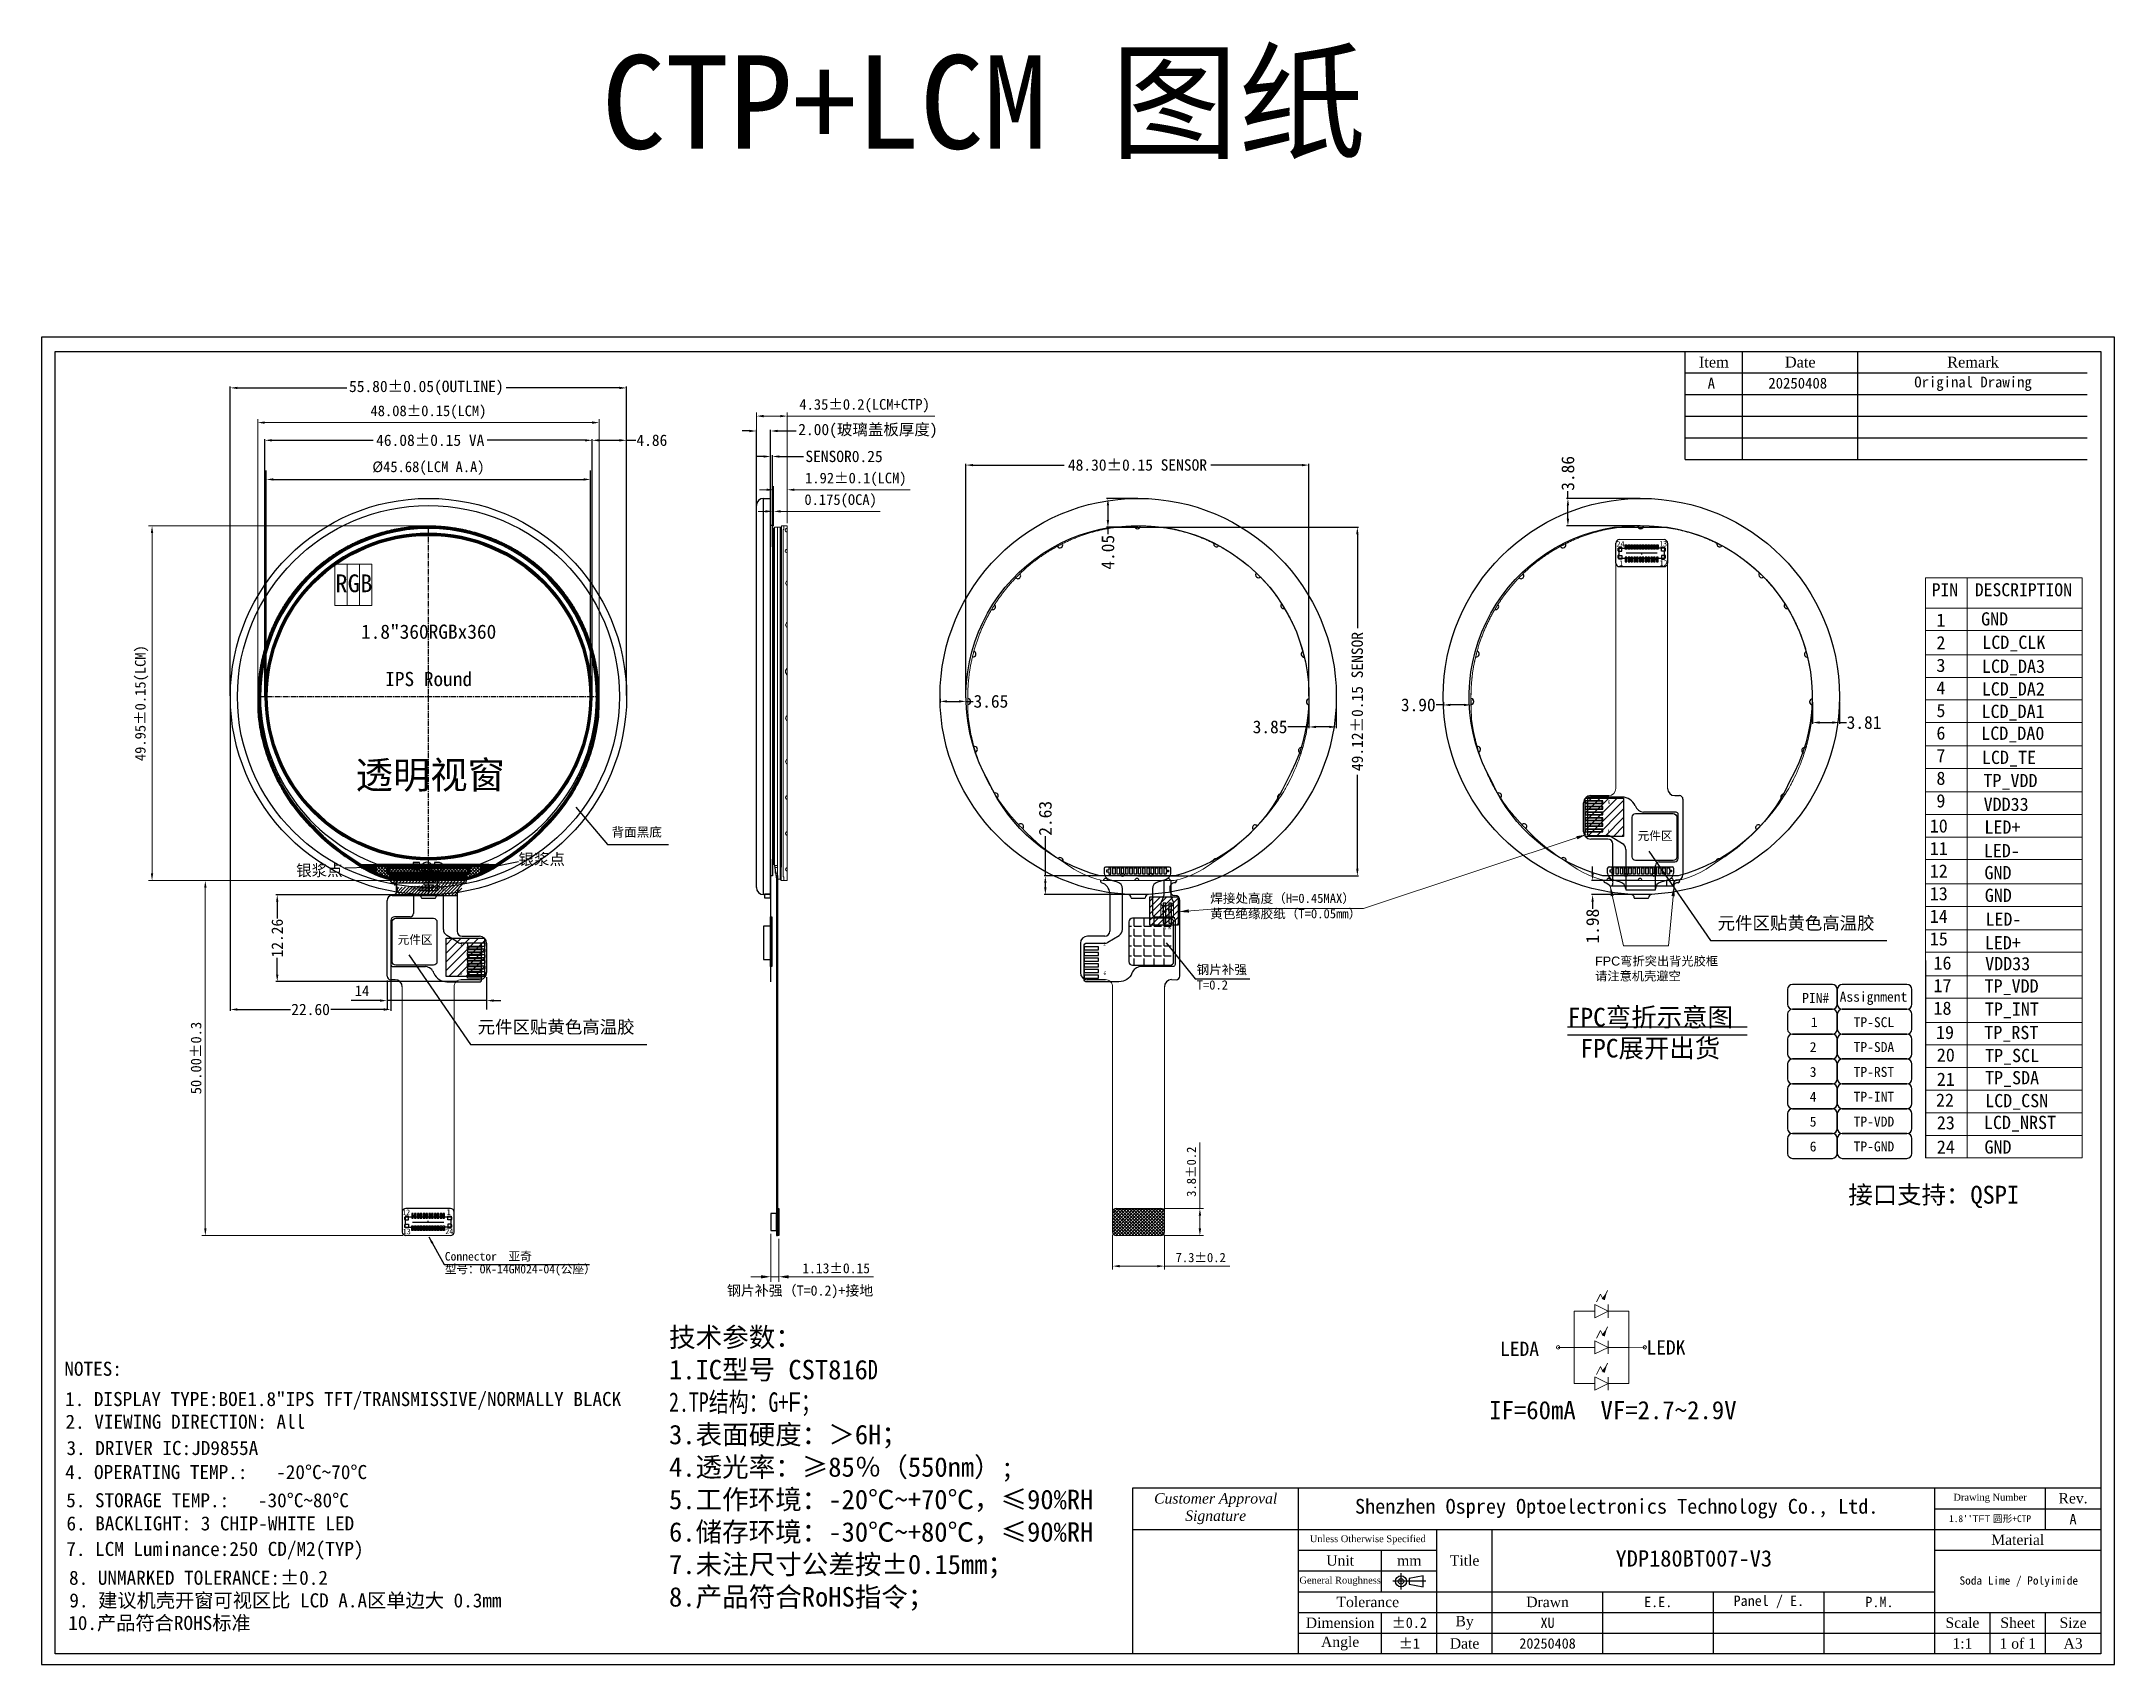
# Model space of a CAD drawing. Header units: millimetres. Extents: x 661 to 1565, y 210 to 444.
# Drawn here: x 1273.2 to 1565.1, y 215.6 to 444.2 of the extents above; entities that cross this region are included whole.
import ezdxf

# ---------------------------------------------------------------- set-up
doc = ezdxf.new("R2010")
doc.units = ezdxf.units.MM
doc.linetypes.add('CENTER', pattern=[50.8, 31.75, -6.35, 6.35, -6.35])
doc.linetypes.add('CENTER2', pattern=[1.125, 0.75, -0.125, 0.125, -0.125])
for name, color, linetype in [('', 7, 'Continuous'), ('b', 7, 'Continuous'), ('dim', 3, 'Continuous'), ('dimension', 3, 'Continuous'), ('FPC', 33, 'Continuous'), ('FPC-LED', 30, 'Continuous'), ('FRAME', 154, 'Continuous'), ('layer 1', 7, 'Continuous'), ('M2', 4, 'Continuous'), ('图框', 7, 'Continuous'), ('标注', 3, 'Continuous'), ('露铜', 4, 'Continuous')]:
    doc.layers.add(name, color=color, linetype=linetype)
for name, color, linetype, lineweight in [('04.尺寸標註', 6, 'Continuous', 0), ('3 BLU-FPCA', 2, 'Continuous', 5), ('CEN', 1, 'CENTER', 15), ('DIM1', 7, 'Continuous', 13), ('DIM（标注）', 3, 'Continuous', 15), ('GATE.drawing', 3, 'Continuous', 100), ('LAYOUT.drawing', 140, 'Continuous', 100), ('LCD_MAIN', 2, 'Continuous', 9), ('OUTLINE.drawing', 190, 'Continuous', 100)]:
    doc.layers.add(name, color=color, linetype=linetype, lineweight=lineweight)
doc.styles.get("Standard").update_dxf_attribs({"font": 'txt', "bigfont": 'gbcbig.shx'})
doc.styles.add('宋体', font='')
doc.styles.add('工程', font='gbenor.shx', dxfattribs={"width": 1.25, "bigfont": 'gbcbig.shx'})
doc.styles.get('宋体').set_extended_font_data('SimSun')
doc.dimstyles.new('0.7', dxfattribs={"dimscale": 0.7, "dimtxt": 2, "dimasz": 2, "dimexe": 1, "dimexo": 0.625, "dimtad": 1, "dimdsep": 46, "dimtxsty": '宋体', "dimcen": 0, "dimadec": 0, "dimazin": 0, "dimtfac": 1, "dimtmove": 0, "dimatfit": 0, "dimfxl": 0, "dimlwd": 15, "dimlwe": 15, "dimarcsym": 0})
doc.dimstyles.new('ISO-25$7', dxfattribs={"dimscale": 0.5, "dimtxt": 2.5, "dimasz": 2, "dimexe": 0.65, "dimexo": 0, "dimtad": 0, "dimdsep": 46, "dimtxsty": 'Standard', "dimcen": 1.6, "dimclrd": 256, "dimclre": 73, "dimazin": 0, "dimtfac": 1, "dimtofl": 0, "dimtmove": 0, "dimatfit": 0, "dimfxl": 0, "dimtolj": 1, "dimlwd": -1, "dimlwe": 9, "dimarcsym": 0})
doc.dimstyles.get("Standard").update_dxf_attribs({"dimtxt": 0.18, "dimasz": 0.18, "dimexe": 0.18, "dimexo": 0.0625, "dimgap": 0.09, "dimtad": 0, "dimzin": 0, "dimdsep": 46, "dimtxsty": 'Standard', "dimcen": 0, "dimadec": 0, "dimazin": 0, "dimtfac": 1, "dimtofl": 0, "dimtmove": 0, "dimatfit": 3, "dimfxl": 0, "dimtolj": 1, "dimtzin": 0, "dimarcsym": 0})
doc.dimstyles.new('STANDARD$0', dxfattribs={"dimtxt": 1.6, "dimasz": 1.2, "dimexe": 0.8, "dimexo": 0.5, "dimgap": 0.6, "dimtad": 0, "dimzin": 1, "dimdsep": 46, "dimtxsty": 'Standard', "dimcen": 0, "dimclrd": 3, "dimclre": 3, "dimclrt": 3, "dimadec": 1, "dimazin": 2, "dimtp": 0.2, "dimtm": 0.2, "dimtfac": 0.5, "dimtmove": 0, "dimatfit": 3, "dimfxl": 0, "dimlwd": 13, "dimlwe": 13, "dimarcsym": 0})
doc.dimstyles.new('标准', dxfattribs={"dimtxt": 2, "dimasz": 1.8, "dimexe": 0.5, "dimexo": 0.4, "dimgap": 0.1, "dimtad": 1, "dimzin": 1, "dimdsep": 46, "dimtxsty": '工程', "dimblk": 'CLOSEDBLANK', "dimcen": 0.09, "dimclrd": 3, "dimclre": 3, "dimclrt": 3, "dimadec": 0, "dimazin": 0, "dimtfac": 1, "dimtofl": 0, "dimtmove": 0, "dimatfit": 3, "dimldrblk": 'CLOSEDBLANK', "dimfxl": 0, "dimtolj": 1, "dimlwd": 0, "dimlwe": 0, "dimarcsym": 0})
doc.dimstyles.new('标注', dxfattribs={"dimtxt": 1.2, "dimasz": 1, "dimexe": 0, "dimexo": 1, "dimgap": 0.2, "dimtad": 0, "dimrnd": 0.0005, "dimzin": 9, "dimdsep": 46, "dimtxsty": 'Standard', "dimcen": 0, "dimclrd": 3, "dimclre": 3, "dimclrt": 3, "dimadec": 0, "dimazin": 0, "dimtfac": 1, "dimtmove": 0, "dimatfit": 3, "dimfxl": 0, "dimlwd": -1, "dimlwe": -1, "dimarcsym": 0})

msp = doc.modelspace()

# ---------------------------------------------------------------- texts
at = {"style": '宋体'}
msp.add_text('CTP+LCM 图纸', height=13.17152, dxfattribs=at).set_placement((1352.1061, 429.0995))
at = {"color": 0, "linetype": 'Continuous', "lineweight": 0, "style": '宋体'}
for s, height, p in [('PIN', 1.82844, (1539.3856, 366.0834)), ('DESCRIPTION', 1.828441, (1545.458, 366.0834)), ('1', 1.8647, (1540.0522, 361.7839)), ('GND', 1.86472, (1546.3426, 361.958)), ('2', 1.8647, (1540.0522, 358.603)), ('LCD_CLK', 1.86472, (1546.5117, 358.6645)), ('3', 1.8647, (1540.0522, 355.422)), ('LCD_DA3', 1.86472, (1546.4686, 355.2841)), ('4', 1.8647, (1540.0522, 352.241)), ('LCD_DA2', 1.86472, (1546.4389, 352.0942)), ('5', 1.8647, (1540.0522, 349.06)), ('LCD_DA1', 1.86472, (1546.4084, 348.9356)), ('6', 1.8647, (1540.0522, 345.8791)), ('LCD_DA0', 1.86472, (1546.3724, 345.8537)), ('7', 1.8647, (1540.0522, 342.6981)), ('LCD_TE', 1.86472, (1546.4654, 342.4555)), ('8', 1.8647, (1540.0522, 339.5171)), ('TP_VDD', 1.86472, (1546.6751, 339.1941)), ('9', 1.8647, (1540.0522, 336.3361)), ('VDD33', 1.86472, (1546.6994, 335.8492)), ('10', 1.86472, (1539.1157, 332.8042)), ('LED+', 1.86472, (1546.8054, 332.6335)), ('11', 1.86472, (1539.1157, 329.6233)), ('LED-', 1.86472, (1546.7275, 329.3172)), ('12', 1.86472, (1539.1157, 326.4423)), ('GND', 1.86472, (1546.8178, 326.2245)), ('13', 1.86472, (1539.1157, 323.2613)), ('GND', 1.86472, (1546.8648, 323.0319)), ('14', 1.86472, (1539.1157, 320.0803)), ('LED-', 1.86472, (1546.9482, 319.6637)), ('15', 1.86472, (1539.1157, 316.8994)), ('LED+', 1.86472, (1546.8703, 316.3474)), ('16', 1.86472, (1539.6411, 313.4982)), ('VDD33', 1.86472, (1546.9156, 313.4067)), ('17', 1.86472, (1539.6411, 310.3172)), ('TP_VDD', 1.86472, (1546.8351, 310.2591)), ('18', 1.86472, (1539.6411, 307.1362)), ('TP_INT', 1.86472, (1546.8759, 307.0094)), ('19', 1.86472, (1539.9923, 303.7213)), ('TP_RST', 1.86472, (1546.7967, 303.704)), ('20', 1.86472, (1540.1093, 300.5403)), ('TP_SCL', 1.86472, (1546.8989, 300.4702)), ('21', 1.86472, (1540.1093, 297.1254)), ('TP_SDA', 1.86472, (1546.8989, 297.3448)), ('22', 1.86472, (1539.9923, 294.1784)), ('23', 1.86472, (1540.1093, 290.9974)), ('24', 1.86472, (1540.1093, 287.5825)), ('GND', 1.86472, (1546.8171, 287.5826))]:
    msp.add_text(s, height=height, dxfattribs=at).set_placement(p)
at = {"color": 7, "lineweight": 5, "style": '宋体'}
for s, p in [('A', (1431.1494, 319.165)), ('K', (1431.9065, 319.1686))]:
    msp.add_text(s, height=0.5, dxfattribs=at).set_placement(p)
at = {"color": 1, "linetype": 'Continuous', "lineweight": 0, "style": '宋体'}
for s, p in [('LCD_CSN', (1546.9123, 294.1134)), ('LCD_NRST', (1546.7488, 291.0462))]:
    msp.add_text(s, height=1.86472, dxfattribs=at).set_placement(p)
at = {"color": 7, "ltscale": 0.2, "insert": (1327.7374, 357.7357), "char_height": 2, "attachment_point": 5, "style": '宋体'}
msp.add_mtext_dynamic_manual_height_columns('1.8"360RGBx360\\P \\PIPS Round', width=29.481138, gutter_width=1, heights=[19.7123], dxfattribs=at)
at = {"color": 7, "attachment_point": 1, "style": '宋体'}
for s, insert, char_height, width in [('透明视窗', (1317.4443, 342.8404), 3.85584, 27.721671), ('{\\fSimHei|b0|i0|c134|p49;PIN#}', (1521.147, 310.2013), 1.4, 21.161875), ('{\\fSimHei|b0|i0|c134|p49;Assignment}', (1526.4261, 310.3771), 1.4, 21.161875), ('{\\fSimHei|b0|i0|c134|p49;1}', (1522.3789, 306.7912), 1.4, 21.161875), ('{\\fSimHei|b0|i0|c134|p49;TP-SCL}', (1528.3943, 306.7912), 1.4, 21.161875), ('{\\fSimHei|b0|i0|c134|p49;2}', (1522.2112, 303.2912), 1.4, 21.161875), ('{\\fSimHei|b0|i0|c134|p49;TP-SDA}', (1528.3943, 303.2912), 1.4, 21.161875), ('{\\fSimHei|b0|i0|c134|p49;3}', (1522.2112, 299.7912), 1.4, 21.161875), ('{\\fSimHei|b0|i0|c134|p49;TP-RST}', (1528.3943, 299.7912), 1.4, 21.161875), ('{\\fSimHei|b0|i0|c134|p49;4}', (1522.2112, 296.2912), 1.4, 21.161875), ('{\\fSimHei|b0|i0|c134|p49;TP-INT}', (1528.3943, 296.2912), 1.4, 21.161875), ('{\\fSimHei|b0|i0|c134|p49;5}', (1522.2112, 292.7912), 1.4, 21.161875), ('{\\fSimHei|b0|i0|c134|p49;TP-VDD}', (1528.3943, 292.7912), 1.4, 21.161875), ('{\\fSimHei|b0|i0|c134|p49;6}', (1522.2112, 289.2912), 1.4, 21.161875), ('{\\fSimHei|b0|i0|c134|p49;TP-GND}', (1528.3943, 289.2912), 1.4, 21.161875), ('{\\fSimSun|b0|i0|c134|p54;\\H1.329x;接口支持：\\fSimSun|b0|i0|c0|p54;QSPI}', (1527.65, 283.0548), 1.896219, 26.381025), ('{\\fSimSun|b0|i0|c134|p54;技术参数}：\\P1.IC型号 {\\fSimHei|b0|i0|c134|p2;\\C0;CST816\\fSimSun|b0|i0|c134|p2;\\W0.75;\\C256;D\\C1;\\P\\C256;2.TP结构：G+\\fArial|b0|i0|c0|p32;F\\fSimSun|b0|i0|c134|p2;；\\P}3.表面硬度：＞6H；\\P4.透光率：≥85％（550nm）;\\P5.工作环境：-20℃~+70℃，≤90%RH\\P6.储存环境：-30℃~+80℃，≤90%RH\\P7.未注尺寸公差按±0.15mm；\\P8.产品符合RoHS指令；', (1361.5868, 263.1048), 2.742095, 139.865111), ('3. DRIVER IC:JD9855A', (1276.743, 247.1188), 1.984832, 53.412773)]:
    msp.add_mtext(s, dxfattribs=dict(at, insert=insert, char_height=char_height, width=width))
for s, insert, char_height, width, attachment_point in [('{\\fSimSun|b0|i0|c134|p2;背面黑底}', (1353.4893, 333.52), 1.3, 8.248113, 1), ('{\\fSimSun|b0|i0|c134|p2;元件区贴黄色高温胶}', (1509.2413, 320.95), 1.8, 27.241035, 1), ('{\\fSimSun|b0|i0|c134|p2;元件区}', (1323.3783, 318.306), 1.2, 8.248113, 1), ('{\\fSimSun|b0|i0|c134|p2;钢片补强 T=0.2}', (1435.8795, 314.1602), 1.3, 8.248113, 1), ('{\\fSimSun|b0|i0|c134|p2;元件区贴黄色高温胶}', (1334.6386, 306.3214), 1.8, 27.241035, 1), ('{\\fSimSun|b0|i0|c134|p2;12}', (1325.1368, 278.9187), 0.8, 0.253537, 9), ('{\\fSimSun|b0|i0|c134|p2;1}', (1330.8468, 278.949), 0.8, 0.253537, 9), ('{\\fSimSun|b0|i0|c134|p2;13}', (1325.2207, 276.195), 0.8, 0.253537, 9), ('{\\fSimSun|b0|i0|c134|p2;24}', (1331.2247, 276.2455), 0.8, 0.253537, 9)]:
    msp.add_mtext(s, dxfattribs=dict(insert=insert, char_height=char_height, width=width, attachment_point=attachment_point))
at = {"color": 6, "insert": (1325.174, 325.2117), "char_height": 0.6, "width": 5.11681, "attachment_point": 1, "style": '宋体'}
msp.add_mtext('{\\fSimSun|b0|i0|c134|p54;单面弯折区域}', dxfattribs=at)
at = {"color": 7, "char_height": 0.5, "width": 0.693696, "style": '宋体'}
for s, insert, attachment_point, rotation in [('1', (1332.1715, 316.8481), 7, 359.999792), ('1', (1332.1715, 316.8481), 7, 359.999792), ('1', (1423.0871, 316.8481), 9, 0.000208), ('6', (1332.1145, 312.7333), 7, 359.999792), ('6', (1332.1145, 312.7333), 7, 359.999792), ('6', (1423.144, 312.7333), 9, 0.000208)]:
    msp.add_mtext(s, dxfattribs=dict(at, insert=insert, attachment_point=attachment_point, rotation=rotation))
at = {"layer": 'dim', "color": 7, "attachment_point": 1, "style": '宋体'}
for s, insert, char_height, width in [('焊接处高度（H=0.45MAX）\\P黄色绝缘胶纸（T=0.05mm）', (1437.7947, 324.1933), 1.3, 21.583704), ('{\\fArial|b0|i0|c0|p32;FPC}弯折突出背光胶框\\P请注意机壳避空', (1491.9934, 315.3307), 1.263436, 35.378344), ('钢片补强（T=0.2)+接地', (1369.7389, 269.0226), 1.44, 24.405155)]:
    msp.add_mtext(s, dxfattribs=dict(at, insert=insert, char_height=char_height, width=width))
at = {"layer": 'dimension', "color": 7, "insert": (1494.8697, 231.7361), "char_height": 2.314434, "width": 256.174869, "attachment_point": 1, "style": '宋体'}
msp.add_mtext('YDP180BT007-V3', dxfattribs=at)
at = {"layer": 'DIM（标注）', "color": 1, "style": '宋体'}
msp.add_text('IF=60mA  VF=2.7~2.9V ', height=2.560871, dxfattribs=at).set_placement((1477.0703, 250.179))
at = {"layer": 'FPC', "color": 6, "char_height": 1.59627, "width": 6.954523, "style": '宋体'}
for insert, attachment_point in [((1340.3937, 329.8382), 1), ((1315.6153, 328.2671), 3)]:
    msp.add_mtext('银浆点', dxfattribs=dict(at, insert=insert, attachment_point=attachment_point))
at = {"layer": 'FRAME', "color": 7, "attachment_point": 5, "style": '宋体'}
for s, insert, char_height in [('{\\fTimes New Roman|b0|i0|c0|p18;Item}', (1508.7108, 399.0402), 1.52064), ('{\\fTimes New Roman|b0|i0|c0|p18;Date}', (1520.8759, 399.0402), 1.52064), ('Original Drawing', (1545.2062, 395.9989), 1.52064), ('{\\fTimes New Roman|b0|i0|c0|p18;Remark}', (1545.2062, 399.0402), 1.52064), ('A', (1508.3575, 396.077), 1.5206), ('20250408', (1520.5227, 396.077), 1.52064), ('{\\fTimes New Roman|b0|i1|c0|p18;Customer Approval\\PSignature}', (1438.5619, 237.5744), 1.460423), ('{\\fTimes New Roman|b0|i0|c0|p18;Drawing Number}', (1547.6068, 239.0348), 0.973615), ('{\\fTimes New Roman|b0|i0|c0|p18;Rev.}', (1559.2902, 239.0348), 1.460423), ('\\pxqj;{\\H0.83333x;Shenzhen Osprey Optoelectronics Technology Co., Ltd.}', (1495.0316, 237.5744), 2.5), ("1.8''{\\fArial|b0|i0|c0|p32;TFT }圆形+CTP", (1547.6068, 236.114), 0.973615), ('{\\fTimes New Roman|b0|i0|c0|p18;Unless Otherwise Specified}', (1459.9814, 233.1931), 0.973615), ('{\\fTimes New Roman|b0|i0|c0|p18;Material}', (1551.5013, 233.1931), 1.460423), ('{\\fTimes New Roman|b0|i0|c0|p18;Unit}', (1456.087, 230.2723), 1.460423), ('{\\fTimes New Roman|b0|i0|c0|p18;Title}', (1473.612, 230.2723), 1.460423), ('{\\fTimes New Roman|b0|i0|c0|p18;General Roughness}', (1456.087, 227.3514), 0.973615), ('{\\fTimes New Roman|b0|i0|c0|p18;mm}', (1465.8231, 230.2723), 1.460423), ('Soda Lime / Polyimide', (1551.6501, 227.2898), 1.168338), ('{\\fTimes New Roman|b0|i0|c0|p18;Tolerance}', (1459.9814, 224.4306), 1.460423), ('{\\fTimes New Roman|b0|i0|c0|p18;Drawn}', (1485.2954, 224.4306), 1.460423), ('E.E.', (1500.8733, 224.4306), 1.46042), ('Panel / E.', (1516.4511, 224.4306), 1.46042), ('P.M.', (1532.0289, 224.4306), 1.46042), ('{\\fTimes New Roman|b0|i0|c0|p18;Dimension}', (1456.087, 221.5097), 1.460423), ('%%P0.2', (1465.8231, 221.5097), 1.46042), ('{\\fTimes New Roman|b0|i0|c0|p18;By}', (1473.612, 221.5097), 1.460423), ('XU', (1485.2954, 221.5097), 1.46042), ('{\\fTimes New Roman|b0|i0|c0|p18;Scale}', (1543.7123, 221.5097), 1.460423), ('{\\fTimes New Roman|b0|i0|c0|p18;Sheet}', (1551.5013, 221.5097), 1.460423), ('{\\fTimes New Roman|b0|i0|c0|p18;Size}', (1559.2902, 221.5097), 1.460423), ('{\\fTimes New Roman|b0|i0|c0|p18;Angle}', (1456.087, 218.5889), 1.460423), ('%%p1', (1465.8231, 218.5889), 1.46042), ('{\\fTimes New Roman|b0|i0|c0|p18;Date}', (1473.612, 218.5889), 1.460423), ('20250408', (1485.2954, 218.5889), 1.46042), ('{\\fTimes New Roman|b0|i0|c0|p18;1:1}', (1543.7123, 218.5889), 1.460423), ('{\\fTimes New Roman|b0|i0|c0|p18;1 of 1}', (1551.5013, 218.5889), 1.460423), ('{\\fTimes New Roman|b0|i0|c0|p18;A3}', (1559.2902, 218.5889), 1.460423)]:
    msp.add_mtext(s, dxfattribs=dict(at, insert=insert, char_height=char_height))
at = {"layer": 'FRAME', "color": 1, "insert": (1559.2902, 236.114), "char_height": 1.4604, "attachment_point": 5, "style": '宋体'}
msp.add_mtext('A', dxfattribs=at)
at = {"layer": 'LCD_MAIN', "color": 1, "linetype": 'ByBlock', "insert": (1314.5983, 369.1518), "char_height": 2.5, "width": 1.741959, "attachment_point": 1, "style": '宋体'}
msp.add_mtext('R', dxfattribs=at)
at = {"layer": 'LCD_MAIN', "color": 3, "linetype": 'ByBlock', "insert": (1316.3437, 369.1518), "char_height": 2.5, "width": 1.741959, "attachment_point": 1, "style": '宋体'}
msp.add_mtext('G', dxfattribs=at)
at = {"layer": 'LCD_MAIN', "color": 5, "linetype": 'ByBlock', "insert": (1318.1164, 369.1518), "char_height": 2.5, "width": 1.741959, "attachment_point": 1, "style": '宋体'}
msp.add_mtext('B', dxfattribs=at)
at = {"layer": '图框', "color": 7, "lineweight": 5, "style": '宋体'}
msp.add_text('LEDA', height=2.01769, dxfattribs=at).set_placement((1478.6067, 259.0813))
at = {"layer": '图框', "color": 7, "style": '宋体'}
msp.add_text('LEDK', height=2.01769, dxfattribs=at).set_placement((1499.2223, 259.2912))
at = {"layer": '图框', "style": '宋体'}
for s, height, p in [('NOTES:', 1.98483, (1276.4409, 256.2888)), ('1. DISPLAY TYPE:BOE1.8"IPS TFT/TRANSMISSIVE/NORMALLY BLACK', 1.984832, (1276.5448, 252.0296)), ('2. VIEWING DIRECTION: All', 1.984832, (1276.6047, 248.8345)), ('4. OPERATING TEMP.:   -20%%DC~70%%DC', 1.984832, (1276.5647, 241.744)), ('5. STORAGE TEMP.:   -30%%DC~80%%DC', 1.984832, (1276.6975, 237.7724)), ('6. BACKLIGHT: 3 CHIP-WHITE LED', 1.984832, (1276.7416, 234.517)), ('7. LCM Luminance:250 CD/M2(TYP)', 1.984832, (1276.7201, 230.9202)), ('8. UNMARKED TOLERANCE:%%P0.2', 1.984832, (1277.0993, 226.8609)), ('9. 建议机壳开窗可视区比 LCD A.A区单边大 0.3mm', 1.984832, (1277.1443, 223.6742))]:
    msp.add_text(s, height=height, dxfattribs=at).set_placement(p)
at = {"layer": '图框', "insert": (1276.9825, 222.4811), "char_height": 1.984832, "width": 53.412773, "attachment_point": 1, "style": '宋体'}
msp.add_mtext('10.产品符合ROHS标准', dxfattribs=at)
at = {"layer": '标注', "color": 7, "insert": (1488.1408, 300.817), "char_height": 2.625006, "width": 36.929375, "attachment_point": 7, "style": '宋体'}
msp.add_mtext('{\\fSimSun|b0|i0|c134|p2;FPC弯折示意图\\P FPC展开出货}', dxfattribs=at)
at = {"layer": '露铜', "color": 7, "lineweight": 0, "insert": (1330.0099, 273.7181), "char_height": 1.049951, "width": 27.876507, "attachment_point": 1, "line_spacing_factor": 0.9}
msp.add_mtext('{\\fSimSun|b0|i0|c134|p2;\\H1.143x;Connector  亚奇\\P型号：OK-14GM024-04(公座）\\Ftxt|c134;\\H0.875x;\\C1; }', dxfattribs=at)

# ---------------------------------------------------------------- blocks, each defined once
blk = doc.blocks.new('*D104')
at = {"color": 7, "lineweight": 0, "transparency": 16777216}
for p, q in [((1303.67, 352.35), (1303.67, 391.03)), ((1304.67, 390.53), (1350.75, 390.53)), ((1351.75, 352.35), (1351.75, 391.03))]:
    blk.add_line(p, q, dxfattribs=at)
at = {"color": 7, "transparency": 16777216}
for points in [[(1304.67, 390.7), (1304.67, 390.36), (1303.67, 390.53)], [(1350.75, 390.7), (1350.75, 390.36), (1351.75, 390.53)]]:
    blk.add_solid(points, dxfattribs=at)
at = {"layer": 'Defpoints', "color": 0, "transparency": 16777216}
for p in [(1351.75, 390.53), (1303.67, 351.95), (1351.75, 351.95)]:
    blk.add_point(p, dxfattribs=at)
at = {"color": 7, "transparency": 16777216, "insert": (1327.71, 391.99), "char_height": 1.5, "attachment_point": 5, "style": '宋体'}
blk.add_mtext('\\A1;48.08%%P0.15(LCM)', dxfattribs=at)
blk = doc.blocks.new('_ClosedBlank')
at = {"color": 0, "linetype": 'ByBlock', "lineweight": -2}
for p, q in [((-1, 0.17), (0, 0)), ((-1, 0.17), (-1, -0.17)), ((0, 0), (-1, -0.17))]:
    blk.add_line(p, q, dxfattribs=at)
blk = doc.blocks.new('*D105')
at = {"color": 7, "lineweight": 0, "transparency": 16777216}
for p, q in [((1327.31, 375.99), (1288.29, 375.99)), ((1288.79, 374.99), (1288.79, 327.04)), ((1322.3, 326.04), (1288.29, 326.04))]:
    blk.add_line(p, q, dxfattribs=at)
at = {"color": 7, "transparency": 16777216}
for points in [[(1288.62, 374.99), (1288.95, 374.99), (1288.79, 375.99)], [(1288.62, 327.04), (1288.95, 327.04), (1288.79, 326.04)]]:
    blk.add_solid(points, dxfattribs=at)
at = {"layer": 'Defpoints', "color": 0, "transparency": 16777216}
for p in [(1327.71, 375.99), (1288.79, 326.04), (1322.7, 326.04)]:
    blk.add_point(p, dxfattribs=at)
at = {"color": 7, "transparency": 16777216, "insert": (1287.33, 351.02), "char_height": 1.5, "attachment_point": 5, "rotation": 90, "style": '宋体'}
blk.add_mtext('\\A1;49.95%%P0.15(LCM)', dxfattribs=at)
blk = doc.blocks.new('*D106')
at = {"color": 7, "lineweight": 0, "transparency": 16777216}
for p, q in [((1375.32, 381.07), (1374.32, 381.07)), ((1376.32, 376.01), (1376.32, 381.57)), ((1378.24, 376.39), (1378.24, 381.57)), ((1379.24, 381.07), (1395.54, 381.07))]:
    blk.add_line(p, q, dxfattribs=at)
at = {"color": 7, "transparency": 16777216}
for points in [[(1375.32, 381.24), (1375.32, 380.91), (1376.32, 381.07)], [(1379.24, 381.24), (1379.24, 380.91), (1378.24, 381.07)]]:
    blk.add_solid(points, dxfattribs=at)
at = {"layer": 'Defpoints', "color": 0, "transparency": 16777216}
for p in [(1378.24, 381.07), (1376.32, 375.61), (1378.24, 375.99)]:
    blk.add_point(p, dxfattribs=at)
at = {"color": 7, "transparency": 16777216, "insert": (1387.89, 382.53), "char_height": 1.5, "attachment_point": 5, "style": '宋体'}
blk.add_mtext('\\A1;1.92%%P0.1(LCM)', dxfattribs=at)
blk = doc.blocks.new('f')
h = blk.add_hatch()
h.set_pattern_fill('ANSI31', color=2, scale=0.2, style=0)
h.set_pattern_definition([(45, (236.8483, 0), (-0.4490128, 0.4490128), [])])
h.paths.add_polyline_path([(485.95, 191.79), (481.95, 191.79), (481.95, 187.79), (485.95, 187.79)])
at = {"color": 2}
for p, q in [((481.95, 191.79), (485.95, 191.79)), ((481.95, 187.79), (481.95, 191.79)), ((485.95, 191.79), (485.95, 187.79)), ((485.95, 187.79), (481.95, 187.79))]:
    blk.add_line(p, q, dxfattribs=at)
blk = doc.blocks.new('*D107')
at = {"color": 7, "lineweight": 0, "transparency": 16777216}
for p, q in [((1322.3, 326.04), (1295.79, 326.04)), ((1296.29, 325.04), (1296.29, 277.04)), ((1324.12, 276.04), (1295.79, 276.04))]:
    blk.add_line(p, q, dxfattribs=at)
at = {"color": 7, "transparency": 16777216}
for points in [[(1296.13, 325.04), (1296.46, 325.04), (1296.29, 326.04)], [(1296.13, 277.04), (1296.46, 277.04), (1296.29, 276.04)]]:
    blk.add_solid(points, dxfattribs=at)
at = {"layer": 'Defpoints', "color": 0, "transparency": 16777216}
for p in [(1322.7, 326.04), (1296.29, 276.04), (1324.52, 276.04)]:
    blk.add_point(p, dxfattribs=at)
at = {"color": 7, "transparency": 16777216, "insert": (1294.99, 301.04), "char_height": 1.5, "attachment_point": 5, "rotation": 90, "style": '宋体'}
blk.add_mtext('\\A1;50.00%%P0.3', dxfattribs=at)
blk = doc.blocks.new('*D108')
at = {"layer": '04.尺寸標註', "color": 7, "lineweight": -2, "transparency": 16777216}
for p, q in [((1304.87, 352.58), (1304.87, 383.78)), ((1305.87, 382.53), (1349.55, 382.53)), ((1350.55, 352.58), (1350.55, 383.78))]:
    blk.add_line(p, q, dxfattribs=at)
at = {"layer": '04.尺寸標註', "color": 7, "transparency": 16777216}
for points in [[(1305.87, 382.69), (1305.87, 382.36), (1304.87, 382.53)], [(1349.55, 382.69), (1349.55, 382.36), (1350.55, 382.53)]]:
    blk.add_solid(points, dxfattribs=at)
at = {"layer": 'Defpoints', "color": 0, "transparency": 16777216}
for p in [(1350.55, 382.53), (1304.87, 351.95), (1350.55, 351.95)]:
    blk.add_point(p, dxfattribs=at)
at = {"layer": '04.尺寸標註', "color": 7, "transparency": 16777216, "insert": (1327.71, 384.11), "char_height": 1.5, "attachment_point": 5, "style": '宋体'}
blk.add_mtext('%%C45.68(LCM A.A)', dxfattribs=at)
blk = doc.blocks.new('fpc_mark')
at = {"layer": 'GATE.drawing', "color": 3, "linetype": 'Continuous', "lineweight": 100}
blk.add_lwpolyline([(0.20138, 0.2459), (0.30138, 0.2459), (0.30138, 0.1459), (0.50138, 0.1459), (0.50138, 0.0459), (0.30138, 0.0459), (0.30138, -0.0541), (0.20138, -0.0541), (0.20138, 0.0459), (0.00138, 0.0459), (0.00138, 0.1459), (0.20138, 0.1459)], close=True, dxfattribs=at)
blk = doc.blocks.new('*D109')
at = {"layer": '04.尺寸標註', "color": 7, "lineweight": -2, "transparency": 16777216}
for p, q in [((1335.89, 312.45), (1335.89, 307.88)), ((1321.89, 311.95), (1321.89, 307.88)), ((1320.89, 309.13), (1316.82, 309.13)), ((1335.89, 309.13), (1321.89, 309.13)), ((1336.89, 309.13), (1337.89, 309.13))]:
    blk.add_line(p, q, dxfattribs=at)
at = {"layer": '04.尺寸標註', "color": 7, "transparency": 16777216}
for points in [[(1320.89, 309.3), (1320.89, 308.97), (1321.89, 309.13)], [(1336.89, 309.3), (1336.89, 308.97), (1335.89, 309.13)]]:
    blk.add_solid(points, dxfattribs=at)
at = {"layer": 'Defpoints', "color": 0, "transparency": 16777216}
for p in [(1321.89, 312.58), (1335.89, 313.08), (1321.89, 309.13)]:
    blk.add_point(p, dxfattribs=at)
at = {"layer": '04.尺寸標註', "color": 7, "transparency": 16777216, "insert": (1318.36, 310.51), "char_height": 1.5, "attachment_point": 5, "style": '宋体'}
blk.add_mtext('14', dxfattribs=at)
blk = doc.blocks.new('*D110')
at = {"color": 0, "lineweight": -2, "transparency": 16777216}
for p, q in [((1372.89, 389.35), (1371.89, 389.35)), ((1373.89, 378.12), (1373.89, 389.53)), ((1375.89, 379.92), (1375.89, 389.53)), ((1376.89, 389.35), (1379.51, 389.35))]:
    blk.add_line(p, q, dxfattribs=at)
at = {"color": 0, "transparency": 16777216}
for points in [[(1372.89, 389.52), (1372.89, 389.18), (1373.89, 389.35)], [(1376.89, 389.52), (1376.89, 389.18), (1375.89, 389.35)]]:
    blk.add_solid(points, dxfattribs=at)
at = {"layer": 'Defpoints', "color": 0, "transparency": 16777216}
for p in [(1375.89, 389.35), (1375.89, 379.86), (1373.89, 378.05)]:
    blk.add_point(p, dxfattribs=at)
at = {"color": 0, "transparency": 16777216, "insert": (1389.59, 389.35), "char_height": 1.6, "attachment_point": 5, "style": '宋体'}
blk.add_mtext('\\A1;2.00(玻璃盖板厚度)', dxfattribs=at)
blk = doc.blocks.new('*D111')
at = {"color": 0, "lineweight": -2, "transparency": 16777216}
for p, q in [((1374.89, 385.76), (1373.89, 385.76)), ((1375.89, 373.02), (1375.89, 385.94)), ((1376.14, 373.02), (1376.14, 385.94)), ((1377.14, 385.76), (1380.54, 385.76))]:
    blk.add_line(p, q, dxfattribs=at)
at = {"color": 0, "transparency": 16777216}
for points in [[(1374.89, 385.92), (1374.89, 385.59), (1375.89, 385.76)], [(1377.14, 385.92), (1377.14, 385.59), (1376.14, 385.76)]]:
    blk.add_solid(points, dxfattribs=at)
at = {"layer": 'Defpoints', "color": 0, "transparency": 16777216}
for p in [(1376.14, 385.76), (1375.89, 372.96), (1376.14, 372.96)]:
    blk.add_point(p, dxfattribs=at)
at = {"color": 0, "transparency": 16777216, "insert": (1386.23, 385.76), "char_height": 1.6, "attachment_point": 5, "style": '宋体'}
blk.add_mtext('\\A1;SENSOR0.25', dxfattribs=at)
blk = doc.blocks.new('*D112')
at = {"color": 0, "lineweight": -2, "transparency": 16777216}
for p, q in [((1299.81, 352.05), (1299.81, 395.6)), ((1300.81, 395.42), (1316.2, 395.42)), ((1354.61, 395.42), (1338.63, 395.42)), ((1355.61, 352.09), (1355.61, 395.6))]:
    blk.add_line(p, q, dxfattribs=at)
at = {"color": 0, "transparency": 16777216}
for points in [[(1300.81, 395.58), (1300.81, 395.25), (1299.81, 395.42)], [(1354.61, 395.58), (1354.61, 395.25), (1355.61, 395.42)]]:
    blk.add_solid(points, dxfattribs=at)
at = {"layer": 'Defpoints', "color": 0, "transparency": 16777216}
for p in [(1355.61, 395.42), (1299.81, 351.99), (1355.61, 352.02)]:
    blk.add_point(p, dxfattribs=at)
at = {"color": 0, "transparency": 16777216, "insert": (1327.41, 395.42), "char_height": 1.6, "attachment_point": 5, "style": '宋体'}
blk.add_mtext('\\A1;55.80%%P0.05(OUTLINE)', dxfattribs=at)
blk = doc.blocks.new('*D113')
at = {"color": 0, "lineweight": -2, "transparency": 16777216}
for p, q in [((1304.67, 352.02), (1304.67, 388.22)), ((1305.67, 388.04), (1319.92, 388.04)), ((1349.75, 388.04), (1335.99, 388.04)), ((1350.75, 352.02), (1350.75, 388.22))]:
    blk.add_line(p, q, dxfattribs=at)
at = {"color": 0, "transparency": 16777216}
for points in [[(1305.67, 388.2), (1305.67, 387.87), (1304.67, 388.04)], [(1349.75, 388.2), (1349.75, 387.87), (1350.75, 388.04)]]:
    blk.add_solid(points, dxfattribs=at)
at = {"layer": 'Defpoints', "color": 0, "transparency": 16777216}
for p in [(1350.75, 388.04), (1304.67, 351.96), (1350.75, 351.96)]:
    blk.add_point(p, dxfattribs=at)
at = {"color": 0, "transparency": 16777216, "insert": (1327.96, 388.04), "char_height": 1.6, "attachment_point": 5, "style": '宋体'}
blk.add_mtext('\\A1;46.08%%P0.15 VA', dxfattribs=at)
blk = doc.blocks.new('*D114')
at = {"color": 0, "lineweight": -2, "transparency": 16777216}
for p, q in [((1350.75, 352.02), (1350.75, 388.22)), ((1351.75, 388.04), (1354.61, 388.04)), ((1355.61, 352.09), (1355.61, 388.22)), ((1355.61, 388.04), (1356.89, 388.04))]:
    blk.add_line(p, q, dxfattribs=at)
at = {"color": 0, "transparency": 16777216}
for points in [[(1351.75, 388.2), (1351.75, 387.87), (1350.75, 388.04)], [(1354.61, 388.2), (1354.61, 387.87), (1355.61, 388.04)]]:
    blk.add_solid(points, dxfattribs=at)
at = {"layer": 'Defpoints', "color": 0, "transparency": 16777216}
for p in [(1350.75, 388.04), (1350.75, 351.96), (1355.61, 352.02)]:
    blk.add_point(p, dxfattribs=at)
at = {"color": 0, "transparency": 16777216, "insert": (1359.17, 388.04), "char_height": 1.6, "attachment_point": 5, "style": '宋体'}
blk.add_mtext('\\A1;4.86', dxfattribs=at)
blk = doc.blocks.new('*D117')
at = {"color": 0, "lineweight": -2, "transparency": 16777216}
for p, q in [((1327.66, 324.05), (1306.24, 324.05)), ((1306.42, 323.05), (1306.42, 320.69)), ((1306.42, 312.8), (1306.42, 315.16)), ((1331.88, 311.8), (1306.24, 311.8))]:
    blk.add_line(p, q, dxfattribs=at)
at = {"color": 0, "transparency": 16777216}
for points in [[(1306.25, 323.05), (1306.58, 323.05), (1306.42, 324.05)], [(1306.25, 312.8), (1306.58, 312.8), (1306.42, 311.8)]]:
    blk.add_solid(points, dxfattribs=at)
at = {"layer": 'Defpoints', "color": 0, "transparency": 16777216}
for p in [(1327.72, 324.05), (1306.42, 311.8), (1331.94, 311.8)]:
    blk.add_point(p, dxfattribs=at)
at = {"color": 0, "transparency": 16777216, "insert": (1306.42, 317.93), "char_height": 1.6, "attachment_point": 5, "rotation": 90, "style": '宋体'}
blk.add_mtext('\\A1;12.26', dxfattribs=at)
blk = doc.blocks.new('*D118')
at = {"color": 0, "lineweight": -2, "transparency": 16777216}
for p, q in [((1299.81, 351.99), (1299.81, 307.7)), ((1322.41, 317.26), (1322.41, 307.7)), ((1300.81, 307.88), (1308.28, 307.88)), ((1321.41, 307.88), (1313.95, 307.88))]:
    blk.add_line(p, q, dxfattribs=at)
at = {"color": 0, "transparency": 16777216}
for points in [[(1300.81, 308.05), (1300.81, 307.71), (1299.81, 307.88)], [(1321.41, 308.05), (1321.41, 307.71), (1322.41, 307.88)]]:
    blk.add_solid(points, dxfattribs=at)
at = {"layer": 'Defpoints', "color": 0, "transparency": 16777216}
for p in [(1299.81, 352.05), (1322.41, 317.32), (1322.41, 307.88)]:
    blk.add_point(p, dxfattribs=at)
at = {"color": 0, "transparency": 16777216, "insert": (1311.11, 307.88), "char_height": 1.6, "attachment_point": 5, "style": '宋体'}
blk.add_mtext('\\A1;22.60', dxfattribs=at)
blk = doc.blocks.new('*D115')
at = {"color": 0, "lineweight": -2, "transparency": 16777216}
for p, q in [((1403.4, 351.78), (1403.4, 384.73)), ((1404.4, 384.55), (1417.22, 384.55)), ((1450.7, 384.55), (1437.87, 384.55)), ((1451.7, 352.02), (1451.7, 384.73))]:
    blk.add_line(p, q, dxfattribs=at)
at = {"color": 0, "transparency": 16777216}
for points in [[(1404.4, 384.71), (1404.4, 384.38), (1403.4, 384.55)], [(1450.7, 384.71), (1450.7, 384.38), (1451.7, 384.55)]]:
    blk.add_solid(points, dxfattribs=at)
at = {"layer": 'Defpoints', "color": 0, "transparency": 16777216}
for p in [(1451.7, 384.55), (1403.4, 351.72), (1451.7, 351.96)]:
    blk.add_point(p, dxfattribs=at)
at = {"color": 0, "transparency": 16777216, "insert": (1427.55, 384.55), "char_height": 1.6, "attachment_point": 5, "style": '宋体'}
blk.add_mtext('\\A1;48.30%%P0.15 SENSOR', dxfattribs=at)
blk = doc.blocks.new('*D116')
at = {"color": 0, "lineweight": -2, "transparency": 16777216}
for p, q in [((1427.61, 375.81), (1458.69, 375.81)), ((1458.51, 374.81), (1458.51, 361.57)), ((1458.51, 327.69), (1458.51, 340.92)), ((1427.61, 326.69), (1458.69, 326.69))]:
    blk.add_line(p, q, dxfattribs=at)
at = {"color": 0, "transparency": 16777216}
for points in [[(1458.35, 374.81), (1458.68, 374.81), (1458.51, 375.81)], [(1458.35, 327.69), (1458.68, 327.69), (1458.51, 326.69)]]:
    blk.add_solid(points, dxfattribs=at)
at = {"layer": 'Defpoints', "color": 0, "transparency": 16777216}
for p in [(1427.55, 375.81), (1427.55, 326.69), (1458.51, 326.69)]:
    blk.add_point(p, dxfattribs=at)
at = {"color": 0, "transparency": 16777216, "insert": (1458.51, 351.25), "char_height": 1.6, "attachment_point": 5, "rotation": 90, "style": '宋体'}
blk.add_mtext('\\A1;49.12%%P0.15 SENSOR', dxfattribs=at)
blk = doc.blocks.new('*D119')
at = {"color": 7, "lineweight": 0, "transparency": 16777216}
for p, q in [((1373.89, 378.45), (1373.89, 391.95)), ((1374.89, 391.45), (1377.24, 391.45)), ((1378.24, 376.39), (1378.24, 391.95)), ((1378.24, 391.45), (1399, 391.45))]:
    blk.add_line(p, q, dxfattribs=at)
at = {"color": 7, "transparency": 16777216}
for points in [[(1374.89, 391.61), (1374.89, 391.28), (1373.89, 391.45)], [(1377.24, 391.61), (1377.24, 391.28), (1378.24, 391.45)]]:
    blk.add_solid(points, dxfattribs=at)
at = {"layer": 'Defpoints', "color": 0, "transparency": 16777216}
for p in [(1378.24, 391.45), (1373.89, 378.05), (1378.24, 375.99)]:
    blk.add_point(p, dxfattribs=at)
at = {"color": 7, "transparency": 16777216, "insert": (1389.12, 392.9), "char_height": 1.5, "attachment_point": 5, "style": '宋体'}
blk.add_mtext('\\A1;4.35%%P0.2(LCM+CTP)', dxfattribs=at)
blk = doc.blocks.new('*D120')
at = {"color": 7, "lineweight": 0, "transparency": 16777216}
for p, q in [((1375.14, 378.03), (1374.14, 378.03)), ((1376.14, 376.51), (1376.14, 378.53)), ((1376.32, 376.01), (1376.32, 378.53)), ((1377.32, 378.03), (1391.33, 378.03))]:
    blk.add_line(p, q, dxfattribs=at)
at = {"color": 7, "transparency": 16777216}
for points in [[(1375.14, 378.2), (1375.14, 377.86), (1376.14, 378.03)], [(1377.32, 378.2), (1377.32, 377.86), (1376.32, 378.03)]]:
    blk.add_solid(points, dxfattribs=at)
at = {"layer": 'Defpoints', "color": 0, "transparency": 16777216}
for p in [(1376.32, 378.03), (1376.14, 376.11), (1376.32, 375.61)]:
    blk.add_point(p, dxfattribs=at)
at = {"color": 7, "transparency": 16777216, "insert": (1385.75, 379.49), "char_height": 1.5, "attachment_point": 5, "style": '宋体'}
blk.add_mtext('\\A1;0.175(OCA)', dxfattribs=at)
blk = doc.blocks.new('*D123')
at = {"color": 0, "lineweight": 15, "transparency": 16777216}
for p, q in [((1375.92, 276.3), (1375.92, 269.54)), ((1377.05, 275.6), (1377.05, 269.54)), ((1374.52, 270.24), (1373.12, 270.24)), ((1375.92, 270.24), (1377.05, 270.24)), ((1378.45, 270.24), (1390.38, 270.24))]:
    blk.add_line(p, q, dxfattribs=at)
at = {"color": 0, "transparency": 16777216}
for points in [[(1374.52, 270.47), (1374.52, 270), (1375.92, 270.24)], [(1378.45, 270.47), (1378.45, 270), (1377.05, 270.24)]]:
    blk.add_solid(points, dxfattribs=at)
at = {"layer": 'Defpoints', "color": 0, "transparency": 16777216}
for p in [(1375.92, 276.74), (1377.05, 276.04), (1377.05, 270.24)]:
    blk.add_point(p, dxfattribs=at)
at = {"color": 0, "transparency": 16777216, "insert": (1385.12, 271.43), "char_height": 1.4, "attachment_point": 5, "style": '宋体'}
blk.add_mtext('1.13±0.15', dxfattribs=at)
blk = doc.blocks.new('000')
at = {"layer": 'M2'}
for p, q in [((467.33, -265.46), (467.33, -261.06)), ((467.33, -264.68), (467.33, -262.06)), ((467.33, -263.26), (467.15, -263.26))]:
    blk.add_line(p, q, dxfattribs=at)
for points in [[(466.78, -261.18), (466.78, -260.95), (466.13, -260.95), (466.13, -261.18)], [(466.78, -261.58), (466.78, -261.35), (466.13, -261.35), (466.13, -261.58)], [(466.78, -261.98), (466.78, -261.75), (466.13, -261.75), (466.13, -261.98)], [(466.78, -262.38), (466.78, -262.15), (466.13, -262.15), (466.13, -262.38)], [(466.78, -262.78), (466.78, -262.55), (466.13, -262.55), (466.13, -262.78)], [(467.03, -260.03), (467.03, -260.48), (466.5, -260.48), (466.5, -260.03)], [(467.63, -260.03), (467.63, -260.48), (468.16, -260.48), (468.16, -260.03)], [(467.88, -261.18), (467.88, -260.95), (468.53, -260.95), (468.53, -261.18)], [(467.88, -261.58), (467.88, -261.35), (468.53, -261.35), (468.53, -261.58)], [(467.88, -261.98), (467.88, -261.75), (468.53, -261.75), (468.53, -261.98)], [(467.88, -262.38), (467.88, -262.15), (468.53, -262.15), (468.53, -262.38)], [(467.88, -262.78), (467.88, -262.55), (468.53, -262.55), (468.53, -262.78)], [(466.78, -263.18), (466.78, -262.95), (466.13, -262.95), (466.13, -263.18)], [(466.78, -263.58), (466.78, -263.35), (466.13, -263.35), (466.13, -263.58)], [(466.78, -263.98), (466.78, -263.75), (466.13, -263.75), (466.13, -263.98)], [(466.78, -264.38), (466.78, -264.15), (466.13, -264.15), (466.13, -264.38)], [(466.78, -264.78), (466.78, -264.55), (466.13, -264.55), (466.13, -264.78)], [(466.78, -265.18), (466.78, -264.95), (466.13, -264.95), (466.13, -265.18)], [(466.78, -265.58), (466.78, -265.35), (466.13, -265.35), (466.13, -265.58)], [(467.88, -263.18), (467.88, -262.95), (468.53, -262.95), (468.53, -263.18)], [(467.88, -263.58), (467.88, -263.35), (468.53, -263.35), (468.53, -263.58)], [(467.88, -263.98), (467.88, -263.75), (468.53, -263.75), (468.53, -263.98)], [(467.88, -264.38), (467.88, -264.15), (468.53, -264.15), (468.53, -264.38)], [(467.88, -264.78), (467.88, -264.55), (468.53, -264.55), (468.53, -264.78)], [(467.88, -265.18), (467.88, -264.95), (468.53, -264.95), (468.53, -265.18)], [(467.88, -265.58), (467.88, -265.35), (468.53, -265.35), (468.53, -265.58)], [(467.03, -266.49), (467.03, -266.04), (466.5, -266.04), (466.5, -266.49)], [(467.63, -266.49), (467.63, -266.04), (468.16, -266.04), (468.16, -266.49)]]:
    blk.add_lwpolyline(points, close=True, dxfattribs=at)
blk = doc.blocks.new('*D140')
at = {"color": 7, "lineweight": 0, "transparency": 16777216}
for p, q in [((1424.04, 276.14), (1424.04, 271.24)), ((1431.34, 276.14), (1431.34, 271.24)), ((1425.04, 271.74), (1430.34, 271.74)), ((1431.34, 271.74), (1440.55, 271.74))]:
    blk.add_line(p, q, dxfattribs=at)
at = {"color": 7, "transparency": 16777216}
for points in [[(1425.04, 271.9), (1425.04, 271.57), (1424.04, 271.74)], [(1430.34, 271.9), (1430.34, 271.57), (1431.34, 271.74)]]:
    blk.add_solid(points, dxfattribs=at)
at = {"layer": 'Defpoints', "color": 0, "transparency": 16777216}
for p in [(1424.04, 276.54), (1431.34, 276.54), (1431.34, 271.74)]:
    blk.add_point(p, dxfattribs=at)
at = {"color": 7, "transparency": 16777216, "insert": (1436.45, 272.94), "char_height": 1.3, "attachment_point": 5, "style": '宋体'}
blk.add_mtext('\\A1;7.3%%P0.2', dxfattribs=at)
blk = doc.blocks.new('*D141')
at = {"color": 7, "lineweight": 0, "transparency": 16777216}
for p, q in [((1436.34, 279.84), (1436.34, 289.14)), ((1431.24, 279.84), (1436.84, 279.84)), ((1436.34, 277.04), (1436.34, 278.84)), ((1431.24, 276.04), (1436.84, 276.04))]:
    blk.add_line(p, q, dxfattribs=at)
at = {"color": 7, "transparency": 16777216}
for points in [[(1436.17, 278.84), (1436.51, 278.84), (1436.34, 279.84)], [(1436.17, 277.04), (1436.51, 277.04), (1436.34, 276.04)]]:
    blk.add_solid(points, dxfattribs=at)
at = {"layer": 'Defpoints', "color": 0, "transparency": 16777216}
for p in [(1430.84, 279.84), (1436.34, 279.84), (1430.84, 276.04)]:
    blk.add_point(p, dxfattribs=at)
at = {"color": 7, "transparency": 16777216, "insert": (1435.14, 285.03), "char_height": 1.3, "attachment_point": 5, "rotation": 90, "style": '宋体'}
blk.add_mtext('\\A1;3.8%%P0.2', dxfattribs=at)
blk = doc.blocks.new('3')
at = {"color": 30, "linetype": 'Continuous'}
for p, q in [((1656.69, 408.14), (1656.69, 410.94)), ((1663.99, 410.94), (1663.99, 408.14)), ((1655.01, 363.51), (1655.01, 363.33)), ((1664.75, 362.63), (1664.75, 362.83)), ((1665.67, 363.51), (1665.67, 363.33))]:
    blk.add_line(p, q, dxfattribs=at)
at = {"color": 7, "linetype": 'Continuous'}
for p, q in [((1657.04, 410.25), (1658.07, 410.25)), ((1657.04, 409.93), (1657.04, 410.25)), ((1657.16, 409.74), (1657.04, 409.93)), ((1657.04, 409.15), (1657.16, 409.34)), ((1657.04, 408.83), (1657.04, 409.15)), ((1657.04, 408.83), (1658.07, 408.83)), ((1657.16, 409.34), (1657.16, 409.74)), ((1658.21, 410.25), (1658.47, 410.25)), ((1658.47, 408.83), (1658.21, 408.83)), ((1663.64, 410.25), (1658.61, 410.25)), ((1658.61, 408.83), (1663.64, 408.83)), ((1663.64, 409.93), (1663.52, 409.74)), ((1663.52, 409.74), (1663.52, 409.34)), ((1663.52, 409.34), (1663.64, 409.15)), ((1663.64, 410.25), (1663.64, 409.93)), ((1663.64, 409.15), (1663.64, 408.83))]:
    blk.add_line(p, q, dxfattribs=at)
at = {"color": 2, "linetype": 'Continuous'}
for p, q in [((1658.07, 410.54), (1658.21, 410.54)), ((1658.07, 410.25), (1658.07, 410.54)), ((1658.07, 408.54), (1658.07, 408.83)), ((1658.21, 410.54), (1658.21, 410.25)), ((1658.21, 408.83), (1658.21, 408.54)), ((1658.47, 410.54), (1658.61, 410.54)), ((1658.47, 410.25), (1658.47, 410.54)), ((1658.47, 408.54), (1658.47, 408.83)), ((1658.61, 410.54), (1658.61, 410.25)), ((1658.61, 408.83), (1658.61, 408.54)), ((1658.87, 410.54), (1659.01, 410.54)), ((1658.87, 410.25), (1658.87, 410.54)), ((1658.87, 408.54), (1658.87, 408.83)), ((1659.01, 410.54), (1659.01, 410.25)), ((1659.01, 408.83), (1659.01, 408.54)), ((1659.27, 410.54), (1659.41, 410.54)), ((1659.27, 410.25), (1659.27, 410.54)), ((1659.27, 408.54), (1659.27, 408.83)), ((1659.41, 410.54), (1659.41, 410.25)), ((1659.41, 408.83), (1659.41, 408.54)), ((1659.67, 410.54), (1659.81, 410.54)), ((1659.67, 410.25), (1659.67, 410.54)), ((1659.67, 408.54), (1659.67, 408.83)), ((1659.81, 410.54), (1659.81, 410.25)), ((1659.81, 408.83), (1659.81, 408.54)), ((1660.07, 410.54), (1660.21, 410.54)), ((1660.07, 410.25), (1660.07, 410.54)), ((1660.07, 408.54), (1660.07, 408.83)), ((1660.21, 410.54), (1660.21, 410.25)), ((1660.21, 408.83), (1660.21, 408.54)), ((1660.47, 410.54), (1660.61, 410.54)), ((1660.47, 410.25), (1660.47, 410.54)), ((1660.47, 408.54), (1660.47, 408.83)), ((1660.61, 410.54), (1660.61, 410.25)), ((1660.61, 408.83), (1660.61, 408.54)), ((1660.87, 410.54), (1661.01, 410.54)), ((1660.87, 410.25), (1660.87, 410.54)), ((1660.87, 408.54), (1660.87, 408.83)), ((1661.01, 410.54), (1661.01, 410.25)), ((1661.01, 408.83), (1661.01, 408.54)), ((1661.27, 410.54), (1661.41, 410.54)), ((1661.27, 410.25), (1661.27, 410.54)), ((1661.27, 408.54), (1661.27, 408.83)), ((1661.41, 410.54), (1661.41, 410.25)), ((1661.41, 408.83), (1661.41, 408.54)), ((1661.67, 410.54), (1661.81, 410.54)), ((1661.67, 410.25), (1661.67, 410.54)), ((1661.67, 408.54), (1661.67, 408.83)), ((1661.81, 410.54), (1661.81, 410.25)), ((1661.81, 408.83), (1661.81, 408.54)), ((1662.07, 410.54), (1662.21, 410.54)), ((1662.07, 410.25), (1662.07, 410.54)), ((1662.07, 408.54), (1662.07, 408.83)), ((1662.21, 410.54), (1662.21, 410.25)), ((1662.21, 408.83), (1662.21, 408.54)), ((1662.47, 410.54), (1662.61, 410.54)), ((1662.47, 410.25), (1662.47, 410.54)), ((1662.47, 408.54), (1662.47, 408.83)), ((1662.61, 410.25), (1662.61, 410.54)), ((1662.61, 408.54), (1662.61, 408.83)), ((1658.21, 408.54), (1658.07, 408.54)), ((1658.61, 408.54), (1658.47, 408.54)), ((1659.01, 408.54), (1658.87, 408.54)), ((1659.41, 408.54), (1659.27, 408.54)), ((1659.81, 408.54), (1659.67, 408.54)), ((1660.21, 408.54), (1660.07, 408.54)), ((1660.61, 408.54), (1660.47, 408.54)), ((1661.01, 408.54), (1660.87, 408.54)), ((1661.41, 408.54), (1661.27, 408.54)), ((1661.81, 408.54), (1661.67, 408.54)), ((1662.21, 408.54), (1662.07, 408.54)), ((1662.61, 408.54), (1662.47, 408.54))]:
    blk.add_line(p, q, dxfattribs=at)
at = {"color": 30}
for p, q in [((1652.16, 370.28), (1652.16, 374.39)), ((1652.16, 370.28), (1652.16, 374.39)), ((1653.11, 375.39), (1655.69, 375.39)), ((1664.99, 375.39), (1665.65, 375.39)), ((1666.15, 374.89), (1666.15, 364.23))]:
    blk.add_line(p, q, dxfattribs=at)
at = {"color": 7, "linetype": 'Continuous'}
for points in [[(1654.86, 374.68), (1652.36, 374.68), (1652.36, 374.28), (1654.86, 374.28)], [(1654.86, 373.88), (1652.36, 373.88), (1652.36, 373.48), (1654.86, 373.48)], [(1654.86, 373.08), (1652.36, 373.08), (1652.36, 372.68), (1654.86, 372.68)], [(1652.36, 372.28), (1652.36, 371.88), (1654.86, 371.88), (1654.86, 372.28)], [(1654.86, 371.48), (1652.36, 371.48), (1652.36, 371.08), (1654.86, 371.08)], [(1654.86, 370.68), (1652.36, 370.68), (1652.36, 370.28), (1654.86, 370.28)]]:
    blk.add_lwpolyline(points, close=True, dxfattribs=at)
at = {"color": 7}
for centre in [(1658.1, 364.24), (1662.1, 364.26)]:
    blk.add_circle(centre, 0.25, dxfattribs=at)
for centre, radius, start, end in [((1660.19, 413.39), 0.4, 180, 360), ((1649.26, 410.69), 0.4, 208.9997, 25.8321), ((1671.32, 410.84), 0.4, 166.9752, 318.9018), ((1643.35, 406.34), 0.4, 223.222, 46.7715), ((1677.23, 406.48), 0.4, 138.9437, 311.8566), ((1639.8, 401.99), 0.4, 249.9737, 46.7715), ((1680.78, 402.14), 0.4, 133.2285, 290.0263), ((1637.04, 395.34), 0.4, 257.74, 73.401), ((1683.64, 395.3), 0.4, 106.599, 282.26), ((1636.3, 388.64), 0.4, 268.8472, 88.3372), ((1636.3, 388.64), 0.4, 271.6628, 91.1528), ((1684.38, 388.6), 0.4, 91.6628, 271.1528), ((1684.38, 388.6), 0.4, 88.8472, 268.3372), ((1637.25, 381.91), 0.4, 291.0984, 102.26), ((1683.27, 381.75), 0.4, 63.1116, 262.9619), ((1640.2, 375.37), 0.4, 309.9235, 114.9471), ((1680.32, 375.21), 0.4, 58.5156, 235.8518), ((1643.75, 371.03), 0.4, 311.6315, 136.778), ((1676.77, 370.87), 0.4, 43.222, 228.3685), ((1649.32, 366.26), 0.4, 334.1679, 138.25), ((1671.19, 366.1), 0.4, 48.6801, 198.902), ((1655.7, 363.43), 0.3, 0, 180), ((1660.1, 363.43), 0.3, 0, 180), ((1664.5, 363.43), 0.3, 0, 180)]:
    blk.add_arc(centre, radius, start, end, dxfattribs=at)
at = {"color": 30, "linetype": 'Continuous'}
for centre, start, end in [((1657.19, 410.94), 90, 180), ((1663.49, 410.94), 0, 90)]:
    blk.add_arc(centre, 0.5, start, end, dxfattribs=at)
at = {"color": 7, "linetype": 'Continuous'}
for centre, start, end in [((1657.19, 408.14), 180, 270), ((1663.49, 408.14), 270, 0)]:
    blk.add_arc(centre, 0.5, start, end, dxfattribs=at)
at = {"color": 30}
for centre, radius, start, end in [((1653.16, 374.39), 1, 90, 180), ((1664.99, 376.39), 1, 180, 270), ((1665.65, 374.89), 0.5, 0, 90), ((1653.16, 370.28), 1, 180, 270)]:
    blk.add_arc(centre, radius, start, end, dxfattribs=at)
at = {"color": 30, "lineweight": 5}
blk.add_arc((1655.69, 376.39), 1, 270, 360, dxfattribs=at)
at = {"color": 30, "ltscale": 5}
for centre, radius, start, end in [((1655.24, 363.34), 0.232, 181.5165, 242.7001), ((1665.47, 363.33), 0.2, 270, 0)]:
    blk.add_arc(centre, radius, start, end, dxfattribs=at)
at = {"layer": 'dim', "color": 7}
blk.add_line((1657.19, 407.64), (1663.49, 407.64), dxfattribs=at)
at = {"layer": 'dim', "color": 30}
for p, q in [((1655.59, 369.28), (1653.16, 369.28)), ((1656.29, 363.23), (1656.29, 368.58)), ((1664.89, 362.63), (1655.9, 362.63))]:
    blk.add_line(p, q, dxfattribs=at)
at = {"layer": 'dim', "color": 32, "ltscale": 3}
for p, q in [((1663.89, 362.63), (1663.89, 363.43)), ((1664.89, 362.63), (1664.89, 363.43))]:
    blk.add_line(p, q, dxfattribs=at)
at = {"layer": 'dim', "color": 30}
for centre, radius, start, end in [((1655.59, 368.58), 0.7, 0, 90), ((1654.66, 361.57), 1.64, 40.6839, 73.1173), ((1654.66, 363.3), 1.64, 335.9542, 357.4526), ((1665.45, 362.83), 0.7, 90, 180), ((1665.45, 362.43), 0.7, 89.0799, 163.3652), ((1665.45, 364.23), 0.7, 270, 0)]:
    blk.add_arc(centre, radius, start, end, dxfattribs=at)
at = {"layer": 'FPC', "color": 30, "lineweight": 5}
for p, q in [((1663.49, 411.44), (1657.19, 411.44)), ((1656.69, 376.39), (1656.69, 408.14)), ((1663.99, 408.14), (1663.99, 376.39))]:
    blk.add_line(p, q, dxfattribs=at)
at = {"layer": 'LAYOUT.drawing', "color": 7, "linetype": 'Continuous', "lineweight": 9}
blk.add_lwpolyline([(1664.89, 363.43), (1655.32, 363.43), (1654.45, 363.64), (1653.61, 363.91), (1652.8, 364.23), (1652.01, 364.61), (1651.24, 365.05), (1648.89, 366.62), (1648.63, 366.79), (1647.76, 367.41), (1646.91, 368.06), (1646.09, 368.74), (1645.3, 369.45), (1644.53, 370.2), (1643.81, 370.94), (1643.69, 371.06), (1643.6, 371.16), (1643.26, 371.51), (1643.17, 371.61), (1642.84, 371.97), (1642.5, 372.35), (1642.41, 372.46), (1642.33, 372.55), (1642.07, 372.86), (1641.98, 372.98), (1641.74, 373.28), (1641.65, 373.4), (1641.4, 373.72), (1641.31, 373.84), (1641.23, 373.95), (1640.98, 374.3), (1640.88, 374.44), (1640.64, 374.79), (1640.55, 374.92), (1640.31, 375.3), (1640.22, 375.44), (1640.06, 375.69), (1639.97, 375.84), (1639.89, 375.97), (1639.72, 376.25), (1639.63, 376.41), (1639.39, 376.85), (1639.3, 377), (1639.14, 377.31), (1639.05, 377.48), (1638.89, 377.8), (1638.8, 377.98), (1638.64, 378.32), (1638.56, 378.5), (1638.39, 378.87), (1638.31, 379.06), (1638.14, 379.46), (1638.04, 379.72), (1638.03, 379.73), (1637.9, 380.08), (1637.81, 380.3), (1637.73, 380.53), (1637.65, 380.76), (1637.57, 381), (1637.48, 381.25), (1637.32, 381.76), (1637.24, 382.05), (1637.16, 382.33), (1637.06, 382.69), (1636.99, 382.94), (1636.91, 383.28), (1636.8, 383.75), (1636.8, 383.76), (1636.75, 384.01), (1636.66, 384.42), (1636.56, 384.96), (1636.47, 385.54), (1636.39, 386.16), (1636.36, 386.49), (1636.35, 386.74), (1636.32, 387.21), (1636.31, 387.69), (1636.3, 388.16), (1636.3, 388.64), (1636.29, 389.11), (1636.29, 389.35), (1636.29, 389.49), (1636.3, 389.64), (1636.3, 389.79), (1636.3, 389.94), (1636.31, 390.08), (1636.31, 390.23), (1636.32, 390.38), (1636.32, 390.52), (1636.33, 390.67), (1636.34, 390.82), (1636.35, 390.97), (1636.36, 391.11), (1636.37, 391.26), (1636.38, 391.41), (1636.4, 391.55), (1636.41, 391.7), (1636.42, 391.85), (1636.44, 392), (1636.46, 392.14), (1636.47, 392.29), (1636.49, 392.43), (1636.51, 392.58), (1636.53, 392.73), (1636.55, 392.87), (1636.58, 393.02), (1636.6, 393.16), (1636.62, 393.31), (1636.65, 393.46), (1636.67, 393.6), (1636.7, 393.75), (1636.73, 393.89), (1636.76, 394.04), (1636.79, 394.18), (1636.82, 394.32), (1636.85, 394.47), (1636.88, 394.61), (1636.91, 394.76), (1636.94, 394.9), (1636.98, 395.04), (1637.01, 395.19), (1637.05, 395.33), (1637.09, 395.47), (1637.13, 395.62), (1637.16, 395.76), (1637.2, 395.9), (1637.25, 396.04), (1637.29, 396.18), (1637.33, 396.32), (1637.37, 396.47), (1637.42, 396.61), (1637.46, 396.75), (1637.51, 396.89), (1637.55, 397.03), (1637.6, 397.17), (1637.65, 397.31), (1637.7, 397.44), (1637.75, 397.58), (1637.8, 397.72), (1637.85, 397.86), (1637.9, 398), (1637.96, 398.14), (1638.01, 398.27), (1638.07, 398.41), (1638.12, 398.55), (1638.18, 398.68), (1638.24, 398.82), (1638.3, 398.95), (1638.36, 399.09), (1638.42, 399.22), (1638.48, 399.36), (1638.54, 399.49), (1638.6, 399.62), (1638.67, 399.76), (1638.73, 399.89), (1638.8, 400.02), (1638.86, 400.15), (1638.93, 400.29), (1639, 400.42), (1639.06, 400.55), (1639.13, 400.68), (1639.2, 400.81), (1639.27, 400.94), (1639.35, 401.07), (1639.42, 401.2), (1639.49, 401.32), (1639.56, 401.45), (1639.64, 401.58), (1639.71, 401.71), (1639.79, 401.83), (1639.87, 401.96), (1639.95, 402.08), (1640.02, 402.21), (1640.1, 402.33), (1640.18, 402.46), (1640.26, 402.58), (1640.35, 402.7), (1640.43, 402.82), (1640.51, 402.95), (1640.6, 403.07), (1640.68, 403.19), (1640.76, 403.31), (1640.85, 403.43), (1640.94, 403.55), (1641.03, 403.67), (1641.11, 403.79), (1641.2, 403.9), (1641.29, 404.02), (1641.38, 404.14), (1641.47, 404.25), (1641.57, 404.37), (1641.66, 404.48), (1641.75, 404.6), (1641.85, 404.71), (1641.94, 404.82), (1642.04, 404.94), (1642.13, 405.05), (1642.23, 405.16), (1642.33, 405.27), (1642.42, 405.38), (1642.52, 405.49), (1642.62, 405.6), (1642.72, 405.71), (1642.82, 405.82), (1642.92, 405.92), (1643.03, 406.03), (1643.13, 406.14), (1643.23, 406.24), (1643.34, 406.35), (1643.44, 406.45), (1643.55, 406.55), (1643.65, 406.66), (1643.76, 406.76), (1643.87, 406.86), (1643.97, 406.96), (1644.08, 407.06), (1644.19, 407.16), (1644.3, 407.26), (1644.41, 407.36), (1644.52, 407.45), (1644.63, 407.55), (1644.74, 407.65), (1644.86, 407.74), (1644.97, 407.84), (1645.08, 407.93), (1645.2, 408.02), (1645.31, 408.12), (1645.43, 408.21), (1645.54, 408.3), (1645.66, 408.39), (1645.78, 408.48), (1645.9, 408.57), (1646.01, 408.66), (1646.13, 408.74), (1646.25, 408.83), (1646.37, 408.92), (1646.49, 409), (1646.61, 409.09), (1646.73, 409.17), (1646.86, 409.25), (1646.98, 409.34), (1647.1, 409.42), (1647.23, 409.5), (1647.35, 409.58), (1647.47, 409.66), (1647.6, 409.74), (1647.72, 409.81), (1647.85, 409.89), (1647.98, 409.97), (1648.1, 410.04), (1648.23, 410.12), (1648.36, 410.19), (1648.49, 410.26), (1648.61, 410.34), (1648.74, 410.41), (1648.87, 410.48), (1649, 410.55), (1649.13, 410.62), (1649.26, 410.69), (1649.39, 410.75), (1649.53, 410.82), (1649.66, 410.89), (1649.79, 410.95), (1649.92, 411.02), (1650.06, 411.08), (1650.19, 411.14), (1650.32, 411.2), (1650.46, 411.26), (1650.59, 411.32), (1650.73, 411.38), (1650.86, 411.44), (1651, 411.5), (1651.14, 411.56), (1651.27, 411.61), (1651.41, 411.67), (1651.55, 411.72), (1651.68, 411.78), (1651.82, 411.83), (1651.96, 411.88), (1652.1, 411.93), (1652.24, 411.98), (1652.38, 412.03), (1652.51, 412.08), (1652.65, 412.13), (1652.79, 412.17), (1652.93, 412.22), (1653.08, 412.26), (1653.22, 412.31), (1653.36, 412.35), (1653.5, 412.39), (1653.64, 412.44), (1653.78, 412.48), (1653.92, 412.52), (1654.07, 412.56), (1654.21, 412.59), (1654.35, 412.63), (1654.49, 412.67), (1654.64, 412.7), (1654.78, 412.74), (1654.92, 412.77), (1655.07, 412.8), (1655.21, 412.83), (1655.36, 412.87), (1655.5, 412.9), (1655.65, 412.93), (1655.79, 412.95), (1655.94, 412.98), (1656.08, 413.01), (1656.23, 413.03), (1656.37, 413.06), (1656.52, 413.08), (1656.66, 413.1), (1656.81, 413.13), (1656.95, 413.15), (1657.1, 413.17), (1657.25, 413.19), (1657.39, 413.21), (1657.54, 413.22), (1657.69, 413.24), (1657.83, 413.26), (1657.98, 413.27), (1658.13, 413.29), (1658.27, 413.3), (1658.42, 413.31), (1658.57, 413.32), (1658.71, 413.33), (1658.86, 413.34), (1659.01, 413.35), (1659.16, 413.36), (1659.3, 413.36), (1659.45, 413.37), (1659.6, 413.38), (1659.75, 413.38), (1659.89, 413.38), (1660.04, 413.39), (1660.19, 413.39), (1660.34, 413.39), (1660.48, 413.39), (1660.63, 413.39), (1660.78, 413.38), (1660.93, 413.38), (1661.07, 413.38), (1661.22, 413.37), (1661.37, 413.36), (1661.52, 413.36), (1661.66, 413.35), (1661.81, 413.34), (1661.96, 413.33), (1662.1, 413.32), (1662.25, 413.31), (1662.4, 413.3), (1662.55, 413.29), (1662.69, 413.27), (1662.84, 413.26), (1662.99, 413.24), (1663.13, 413.22), (1663.28, 413.21), (1663.43, 413.19), (1663.57, 413.17), (1663.72, 413.15), (1663.86, 413.13), (1664.01, 413.1), (1664.16, 413.08), (1664.3, 413.06), (1664.45, 413.03), (1664.59, 413.01), (1664.74, 412.98), (1664.88, 412.95), (1665.03, 412.93), (1665.17, 412.9), (1665.32, 412.87), (1665.46, 412.83), (1665.6, 412.8), (1665.75, 412.77), (1665.89, 412.74), (1666.03, 412.7), (1666.18, 412.67), (1666.32, 412.63), (1666.46, 412.59), (1666.61, 412.56), (1666.75, 412.52), (1666.89, 412.48), (1667.03, 412.44), (1667.17, 412.39), (1667.31, 412.35), (1667.46, 412.31), (1667.6, 412.26), (1667.74, 412.22), (1667.88, 412.17), (1668.02, 412.13), (1668.16, 412.08), (1668.3, 412.03), (1668.44, 411.98), (1668.57, 411.93), (1668.71, 411.88), (1668.85, 411.83), (1668.99, 411.78), (1669.13, 411.72), (1669.26, 411.67), (1669.4, 411.61), (1669.54, 411.56), (1669.67, 411.5), (1669.81, 411.44), (1669.94, 411.38), (1670.08, 411.32), (1670.21, 411.26), (1670.35, 411.2), (1670.48, 411.14), (1670.62, 411.08), (1670.75, 411.02), (1670.88, 410.95), (1671.01, 410.89), (1671.15, 410.82), (1671.28, 410.75), (1671.41, 410.69), (1671.54, 410.62), (1671.67, 410.55), (1671.8, 410.48), (1671.93, 410.41), (1672.06, 410.34), (1672.19, 410.26), (1672.31, 410.19), (1672.44, 410.12), (1672.57, 410.04), (1672.7, 409.97), (1672.82, 409.89), (1672.95, 409.81), (1673.07, 409.74), (1673.2, 409.66), (1673.32, 409.58), (1673.45, 409.5), (1673.57, 409.42), (1673.69, 409.34), (1673.82, 409.25), (1673.94, 409.17), (1674.06, 409.09), (1674.18, 409), (1674.3, 408.92), (1674.42, 408.83), (1674.54, 408.74), (1674.66, 408.66), (1674.78, 408.57), (1674.89, 408.48), (1675.01, 408.39), (1675.13, 408.3), (1675.24, 408.21), (1675.36, 408.12), (1675.47, 408.02), (1675.59, 407.93), (1675.7, 407.84), (1675.81, 407.74), (1675.93, 407.65), (1676.04, 407.55), (1676.15, 407.45), (1676.26, 407.36), (1676.37, 407.26), (1676.48, 407.16), (1676.59, 407.06), (1676.7, 406.96), (1676.81, 406.86), (1676.91, 406.76), (1677.02, 406.66), (1677.13, 406.55), (1677.23, 406.45), (1677.34, 406.35), (1677.44, 406.24), (1677.54, 406.14), (1677.65, 406.03), (1677.75, 405.92), (1677.85, 405.82), (1677.95, 405.71), (1678.05, 405.6), (1678.15, 405.49), (1678.25, 405.38), (1678.35, 405.27), (1678.44, 405.16), (1678.54, 405.05), (1678.64, 404.94), (1678.73, 404.82), (1678.83, 404.71), (1678.92, 404.6), (1679.01, 404.48), (1679.11, 404.37), (1679.2, 404.25), (1679.29, 404.14), (1679.38, 404.02), (1679.47, 403.9), (1679.56, 403.79), (1679.65, 403.67), (1679.73, 403.55), (1679.82, 403.43), (1679.91, 403.31), (1679.99, 403.19), (1680.08, 403.07), (1680.16, 402.95), (1680.24, 402.82), (1680.33, 402.7), (1680.41, 402.58), (1680.49, 402.46), (1680.57, 402.33), (1680.65, 402.21), (1680.73, 402.08), (1680.8, 401.96), (1680.88, 401.83), (1680.96, 401.71), (1681.03, 401.58), (1681.11, 401.45), (1681.18, 401.32), (1681.25, 401.2), (1681.33, 401.07), (1681.4, 400.94), (1681.47, 400.81), (1681.54, 400.68), (1681.61, 400.55), (1681.68, 400.42), (1681.74, 400.29), (1681.81, 400.15), (1681.88, 400.02), (1681.94, 399.89), (1682.01, 399.76), (1682.07, 399.62), (1682.13, 399.49), (1682.19, 399.36), (1682.26, 399.22), (1682.32, 399.09), (1682.37, 398.95), (1682.43, 398.82), (1682.49, 398.68), (1682.55, 398.55), (1682.6, 398.41), (1682.66, 398.27), (1682.71, 398.14), (1682.77, 398), (1682.82, 397.86), (1682.87, 397.72), (1682.92, 397.58), (1682.97, 397.44), (1683.02, 397.31), (1683.07, 397.17), (1683.12, 397.03), (1683.16, 396.89), (1683.21, 396.75), (1683.26, 396.61), (1683.3, 396.47), (1683.34, 396.32), (1683.39, 396.18), (1683.43, 396.04), (1683.47, 395.9), (1683.51, 395.76), (1683.55, 395.62), (1683.58, 395.47), (1683.62, 395.33), (1683.66, 395.19), (1683.69, 395.04), (1683.73, 394.9), (1683.76, 394.76), (1683.79, 394.61), (1683.83, 394.47), (1683.86, 394.32), (1683.89, 394.18), (1683.92, 394.04), (1683.94, 393.89), (1683.97, 393.75), (1684, 393.6), (1684.02, 393.46), (1684.05, 393.31), (1684.07, 393.16), (1684.1, 393.02), (1684.12, 392.87), (1684.14, 392.73), (1684.16, 392.58), (1684.18, 392.43), (1684.2, 392.29), (1684.21, 392.14), (1684.23, 392), (1684.25, 391.85), (1684.26, 391.7), (1684.28, 391.55), (1684.29, 391.41), (1684.3, 391.26), (1684.31, 391.11), (1684.32, 390.97), (1684.33, 390.82), (1684.34, 390.67), (1684.35, 390.52), (1684.36, 390.38), (1684.36, 390.23), (1684.37, 390.08), (1684.37, 389.94), (1684.37, 389.79), (1684.38, 389.64), (1684.38, 389.49), (1684.38, 389.35), (1684.38, 389.11), (1684.37, 388.64), (1684.37, 388.16), (1684.36, 387.69), (1684.35, 387.21), (1684.32, 386.74), (1684.31, 386.49), (1684.28, 386.16), (1684.2, 385.54), (1684.11, 384.96), (1684.01, 384.42), (1683.93, 384.01), (1683.87, 383.76), (1683.87, 383.75), (1683.76, 383.28), (1683.68, 382.94), (1683.61, 382.69), (1683.52, 382.33), (1683.44, 382.05), (1683.35, 381.76), (1683.19, 381.25), (1683.11, 381), (1683.02, 380.76), (1682.94, 380.53), (1682.86, 380.3), (1682.78, 380.08), (1682.64, 379.73), (1682.64, 379.72), (1682.53, 379.46), (1682.36, 379.06), (1682.28, 378.87), (1682.12, 378.5), (1682.03, 378.32), (1681.87, 377.98), (1681.78, 377.8), (1681.62, 377.48), (1681.53, 377.31), (1681.37, 377), (1681.29, 376.85), (1681.04, 376.41), (1680.95, 376.25), (1680.78, 375.97), (1680.7, 375.84), (1680.61, 375.69), (1680.45, 375.44), (1680.37, 375.3), (1680.12, 374.92), (1680.03, 374.79), (1679.79, 374.44), (1679.7, 374.3), (1679.44, 373.95), (1679.36, 373.84), (1679.27, 373.72), (1679.02, 373.4), (1678.93, 373.28), (1678.69, 372.98), (1678.6, 372.86), (1678.34, 372.55), (1678.26, 372.46), (1678.17, 372.35), (1677.84, 371.97), (1677.5, 371.61), (1677.41, 371.51), (1677.07, 371.16), (1676.98, 371.06), (1676.86, 370.94), (1676.14, 370.2), (1675.38, 369.45), (1674.58, 368.74), (1673.76, 368.06), (1672.91, 367.41), (1672.04, 366.79), (1671.78, 366.62), (1669.43, 365.05), (1668.67, 364.61), (1667.87, 364.23), (1667.06, 363.91), (1666.22, 363.64), (1665.35, 363.43), (1664.89, 363.43)], dxfattribs=at)
at = {"color": 3, "rotation": 90}
blk.add_blockref('000', (1397.07, -57.8), dxfattribs=at)
at = {"char_height": 0.8, "width": 0.2535, "attachment_point": 1}
for s, insert in [('{\\fSimSun|b0|i0|c134|p2;24}', (1656.78, 411.23)), ('{\\fSimSun|b0|i0|c134|p2;13}', (1662.78, 411.28)), ('{\\fSimSun|b0|i0|c134|p2;1}', (1657.16, 408.52)), ('{\\fSimSun|b0|i0|c134|p2;12}', (1662.87, 408.55))]:
    blk.add_mtext(s, dxfattribs=dict(at, insert=insert))
at = {"color": 7, "char_height": 0.5, "width": 0.6937, "attachment_point": 3, "rotation": 359.9998, "style": '宋体'}
for s, insert in [('6', (1655.93, 374.74)), ('1', (1655.88, 370.62))]:
    blk.add_mtext(s, dxfattribs=dict(at, insert=insert))
blk = doc.blocks.new('5')
at = {"color": 2}
for p, q in [((1490.92, 337.58), (1490.92, 332.58)), ((1495.8, 337.78), (1491.12, 337.78)), ((1503.4, 335.66), (1498.8, 335.66)), ((1503.7, 329.16), (1503.7, 335.36)), ((1491.12, 332.38), (1493.73, 332.38)), ((1494.25, 332.24), (1495.83, 331.27)), ((1496.3, 330.42), (1496.3, 324.72)), ((1493.75, 327.1), (1493.75, 327.76)), ((1493.95, 327.96), (1502.85, 327.96)), ((1500.5, 324.72), (1500.5, 328.16)), ((1501, 328.66), (1503.2, 328.66)), ((1503.05, 327.76), (1503.05, 327.1)), ((1495.58, 325.82), (1494.48, 326.14)), ((1496.3, 324.72), (1500.5, 324.72)), ((1502.33, 326.14), (1501.23, 325.82))]:
    blk.add_line(p, q, dxfattribs=at)
at = {"color": 2, "linetype": 'Continuous'}
for points in [[(1490.92, 337.28), (1492.92, 337.28), (1492.92, 336.88), (1490.92, 336.88)], [(1490.92, 336.48), (1492.92, 336.48), (1492.92, 336.08), (1490.92, 336.08)], [(1490.92, 335.68), (1492.92, 335.68), (1492.92, 335.28), (1490.92, 335.28)], [(1490.92, 334.88), (1492.92, 334.88), (1492.92, 334.48), (1490.92, 334.48)], [(1490.92, 334.08), (1492.92, 334.08), (1492.92, 333.68), (1490.92, 333.68)], [(1490.92, 333.28), (1492.92, 333.28), (1492.92, 332.88), (1490.92, 332.88)]]:
    blk.add_lwpolyline(points, close=True, dxfattribs=at)
blk.add_lwpolyline([(1503, 328.86), (1497.7, 328.86, -0.414214), (1497.2, 329.36), (1497.2, 334.96, -0.414214), (1497.7, 335.46), (1503, 335.46, -0.414214), (1503.5, 334.96), (1503.5, 329.36, -0.414214)], format="xyb", close=True, dxfattribs=at)
at = {"color": 2}
for centre, radius, start, end in [((1491.12, 337.58), 0.2, 90, 180), ((1495.8, 335.78), 2, 23.7286, 90), ((1498.98, 337.08), 1.43, 200.2592, 262.9961), ((1503.4, 335.36), 0.3, 0, 90), ((1491.12, 332.58), 0.2, 180, 270), ((1493.73, 331.38), 1, 58.5806, 90), ((1495.3, 330.42), 1, 0, 58.5806), ((1493.95, 327.76), 0.2, 90, 180), ((1494.75, 327.1), 1, 180, 254.0565), ((1501, 328.16), 0.5, 90, 180), ((1502.05, 327.1), 1, 285.9473, 0), ((1502.85, 327.76), 0.2, 360, 90), ((1503.2, 329.16), 0.5, 270, 0), ((1495.3, 324.86), 1, 0, 74.0565), ((1501.5, 324.86), 1, 105.9473, 180)]:
    blk.add_arc(centre, radius, start, end, dxfattribs=at)
at = {"layer": 'FPC', "color": 3, "linetype": 'Continuous'}
for points in [[(1494.65, 327.84), (1494.35, 327.84), (1494.35, 327.51), (1494.05, 327.51), (1494.05, 327.26), (1494.35, 327.26), (1494.35, 326.94), (1494.65, 326.94)], [(1495.25, 326.94), (1494.95, 326.94), (1494.95, 327.84), (1495.25, 327.84)], [(1495.85, 326.94), (1495.55, 326.94), (1495.55, 327.84), (1495.85, 327.84)], [(1496.45, 326.94), (1496.15, 326.94), (1496.15, 327.84), (1496.45, 327.84)], [(1497.05, 326.94), (1496.75, 326.94), (1496.75, 327.84), (1497.05, 327.84)], [(1497.65, 326.94), (1497.35, 326.94), (1497.35, 327.84), (1497.65, 327.84)], [(1498.25, 326.94), (1497.95, 326.94), (1497.95, 327.84), (1498.25, 327.84)], [(1498.85, 326.94), (1498.55, 326.94), (1498.55, 327.84), (1498.85, 327.84)], [(1499.45, 326.94), (1499.15, 326.94), (1499.15, 327.84), (1499.45, 327.84)], [(1500.05, 326.94), (1499.75, 326.94), (1499.75, 327.84), (1500.05, 327.84)], [(1500.65, 326.94), (1500.35, 326.94), (1500.35, 327.84), (1500.65, 327.84)], [(1501.25, 326.94), (1500.95, 326.94), (1500.95, 327.84), (1501.25, 327.84)], [(1501.85, 326.94), (1501.55, 326.94), (1501.55, 327.84), (1501.85, 327.84)], [(1502.15, 327.84), (1502.45, 327.84), (1502.45, 327.51), (1502.75, 327.51), (1502.75, 327.26), (1502.45, 327.26), (1502.45, 326.94), (1502.15, 326.94)]]:
    blk.add_lwpolyline(points, close=True, dxfattribs=at)
at = {"insert": (1497.98, 332.93), "char_height": 1.2, "width": 8.2481, "attachment_point": 1}
blk.add_mtext('{\\fSimSun|b0|i0|c134|p2;元件区}', dxfattribs=at)
blk = doc.blocks.new('*D358')
at = {"color": 0, "lineweight": -2, "transparency": 16777216}
for p, q in [((1427.59, 379.86), (1423.21, 379.86)), ((1423.39, 378.86), (1423.39, 376.81)), ((1427.59, 375.81), (1423.21, 375.81)), ((1423.39, 375.81), (1423.39, 374.81))]:
    blk.add_line(p, q, dxfattribs=at)
at = {"color": 0, "transparency": 16777216}
for points in [[(1423.22, 378.86), (1423.55, 378.86), (1423.39, 379.86)], [(1423.22, 376.81), (1423.55, 376.81), (1423.39, 375.81)]]:
    blk.add_solid(points, dxfattribs=at)
at = {"layer": 'Defpoints', "color": 0, "transparency": 16777216}
for p in [(1427.65, 379.86), (1423.39, 375.81), (1427.65, 375.81)]:
    blk.add_point(p, dxfattribs=at)
at = {"color": 0, "transparency": 16777216, "insert": (1423.39, 372.27), "char_height": 1.6, "attachment_point": 5, "rotation": 90, "style": '宋体'}
blk.add_mtext('\\A1;{\\H1.125x;4.05}', dxfattribs=at)
blk = doc.blocks.new('*D359')
at = {"color": 0, "lineweight": -2, "transparency": 16777216}
for p, q in [((1399.75, 351.65), (1399.75, 351.09)), ((1400.75, 351.27), (1402.4, 351.27)), ((1403.4, 351.65), (1403.4, 351.09)), ((1403.4, 351.27), (1404.4, 351.27))]:
    blk.add_line(p, q, dxfattribs=at)
at = {"color": 0, "transparency": 16777216}
for points in [[(1400.75, 351.44), (1400.75, 351.1), (1399.75, 351.27)], [(1402.4, 351.44), (1402.4, 351.1), (1403.4, 351.27)]]:
    blk.add_solid(points, dxfattribs=at)
at = {"layer": 'Defpoints', "color": 0, "transparency": 16777216}
for p in [(1399.75, 351.72), (1399.75, 351.27), (1403.4, 351.72)]:
    blk.add_point(p, dxfattribs=at)
at = {"color": 0, "transparency": 16777216, "insert": (1406.91, 351.27), "char_height": 1.6, "attachment_point": 5, "style": '宋体'}
blk.add_mtext('\\A1;{\\H1.125x;3.65}', dxfattribs=at)
blk = doc.blocks.new('*D360')
at = {"color": 0, "lineweight": -2, "transparency": 16777216}
for p, q in [((1414.58, 326.69), (1414.58, 332.28)), ((1427.48, 326.69), (1414.4, 326.69)), ((1427.48, 324.06), (1414.4, 324.06)), ((1414.58, 325.06), (1414.58, 325.69))]:
    blk.add_line(p, q, dxfattribs=at)
at = {"color": 0, "transparency": 16777216}
for points in [[(1414.41, 325.69), (1414.74, 325.69), (1414.58, 326.69)], [(1414.41, 325.06), (1414.74, 325.06), (1414.58, 324.06)]]:
    blk.add_solid(points, dxfattribs=at)
at = {"layer": 'Defpoints', "color": 0, "transparency": 16777216}
for p in [(1414.58, 324.06), (1427.55, 326.69), (1427.55, 324.06)]:
    blk.add_point(p, dxfattribs=at)
at = {"color": 0, "transparency": 16777216, "insert": (1414.58, 334.8), "char_height": 1.6, "attachment_point": 5, "rotation": 90, "style": '宋体'}
blk.add_mtext('\\A1;{\\H1.125x;2.63}', dxfattribs=at)
blk = doc.blocks.new('*D361')
at = {"color": 0, "lineweight": -2, "transparency": 16777216}
for p, q in [((1451.7, 351.89), (1451.7, 347.49)), ((1455.55, 351.89), (1455.55, 347.49)), ((1451.7, 347.67), (1448.73, 347.67)), ((1454.55, 347.67), (1452.7, 347.67))]:
    blk.add_line(p, q, dxfattribs=at)
at = {"color": 0, "transparency": 16777216}
for points in [[(1452.7, 347.84), (1452.7, 347.51), (1451.7, 347.67)], [(1454.55, 347.84), (1454.55, 347.51), (1455.55, 347.67)]]:
    blk.add_solid(points, dxfattribs=at)
at = {"layer": 'Defpoints', "color": 0, "transparency": 16777216}
for p in [(1451.7, 351.96), (1455.55, 351.96), (1455.55, 347.67)]:
    blk.add_point(p, dxfattribs=at)
at = {"color": 0, "transparency": 16777216, "insert": (1446.22, 347.67), "char_height": 1.6, "attachment_point": 5, "style": '宋体'}
blk.add_mtext('\\A1;{\\H1.125x;3.85}', dxfattribs=at)
blk = doc.blocks.new('*D362')
at = {"color": 0, "lineweight": -2, "transparency": 16777216}
for p, q in [((1498.34, 379.86), (1487.98, 379.86)), ((1488.16, 379.86), (1488.16, 380.86)), ((1488.16, 376.99), (1488.16, 378.86)), ((1498.34, 375.99), (1487.98, 375.99))]:
    blk.add_line(p, q, dxfattribs=at)
at = {"color": 0, "transparency": 16777216}
for points in [[(1488, 378.86), (1488.33, 378.86), (1488.16, 379.86)], [(1488, 376.99), (1488.33, 376.99), (1488.16, 375.99)]]:
    blk.add_solid(points, dxfattribs=at)
at = {"layer": 'Defpoints', "color": 0, "transparency": 16777216}
for p in [(1488.16, 379.86), (1498.4, 379.86), (1498.4, 375.99)]:
    blk.add_point(p, dxfattribs=at)
at = {"color": 0, "transparency": 16777216, "insert": (1488.16, 383.38), "char_height": 1.6, "attachment_point": 5, "rotation": 90, "style": '宋体'}
blk.add_mtext('\\A1;{\\H1.125x;3.86}', dxfattribs=at)
blk = doc.blocks.new('*D363')
at = {"color": 0, "lineweight": -2, "transparency": 16777216}
for p, q in [((1470.62, 350.77), (1469.62, 350.77)), ((1470.62, 351.18), (1470.62, 350.59)), ((1473.51, 350.77), (1471.62, 350.77)), ((1474.51, 351.18), (1474.51, 350.59))]:
    blk.add_line(p, q, dxfattribs=at)
at = {"color": 0, "transparency": 16777216}
for points in [[(1471.62, 350.94), (1471.62, 350.6), (1470.62, 350.77)], [(1473.51, 350.94), (1473.51, 350.6), (1474.51, 350.77)]]:
    blk.add_solid(points, dxfattribs=at)
at = {"layer": 'Defpoints', "color": 0, "transparency": 16777216}
for p in [(1470.62, 351.24), (1470.62, 350.77), (1474.51, 351.24)]:
    blk.add_point(p, dxfattribs=at)
at = {"color": 0, "transparency": 16777216, "insert": (1467.09, 350.77), "char_height": 1.6, "attachment_point": 5, "style": '宋体'}
blk.add_mtext('\\A1;{\\H1.125x;3.90}', dxfattribs=at)
blk = doc.blocks.new('*D364')
at = {"color": 0, "lineweight": -2, "transparency": 16777216}
for p, q in [((1491.64, 327.04), (1491.64, 328.04)), ((1498.26, 326.04), (1491.46, 326.04)), ((1498.26, 324.06), (1491.46, 324.06)), ((1491.64, 323.06), (1491.64, 322.06))]:
    blk.add_line(p, q, dxfattribs=at)
at = {"color": 0, "transparency": 16777216}
for points in [[(1491.47, 327.04), (1491.8, 327.04), (1491.64, 326.04)], [(1491.47, 323.06), (1491.8, 323.06), (1491.64, 324.06)]]:
    blk.add_solid(points, dxfattribs=at)
at = {"layer": 'Defpoints', "color": 0, "transparency": 16777216}
for p in [(1491.64, 324.06), (1498.32, 326.04), (1498.32, 324.06)]:
    blk.add_point(p, dxfattribs=at)
at = {"color": 0, "transparency": 16777216, "insert": (1491.64, 319.62), "char_height": 1.6, "attachment_point": 5, "rotation": 90, "style": '宋体'}
blk.add_mtext('\\A1;{\\H1.125x;1.98}', dxfattribs=at)
blk = doc.blocks.new('*D365')
at = {"color": 0, "lineweight": -2, "transparency": 16777216}
for p, q in [((1522.59, 351.18), (1522.59, 348.11)), ((1526.4, 351.18), (1526.4, 348.11)), ((1523.59, 348.29), (1525.4, 348.29)), ((1526.4, 348.29), (1527.4, 348.29))]:
    blk.add_line(p, q, dxfattribs=at)
at = {"color": 0, "transparency": 16777216}
for points in [[(1523.59, 348.46), (1523.59, 348.13), (1522.59, 348.29)], [(1525.4, 348.46), (1525.4, 348.13), (1526.4, 348.29)]]:
    blk.add_solid(points, dxfattribs=at)
at = {"layer": 'Defpoints', "color": 0, "transparency": 16777216}
for p in [(1522.59, 351.24), (1526.4, 351.24), (1526.4, 348.29)]:
    blk.add_point(p, dxfattribs=at)
at = {"color": 0, "transparency": 16777216, "insert": (1529.86, 348.29), "char_height": 1.6, "attachment_point": 5, "style": '宋体'}
blk.add_mtext('\\A1;{\\H1.125x;3.81}', dxfattribs=at)

# ---------------------------------------------------------------- dimensions: what is measured, and where the dimension line sits
at = {"color": 7}
for base, p1, p2, text, override, picture, middle in [((1355.6126, 395.4156), (1299.8126, 351.9851), (1355.6126, 352.0243), '<>%%P0.05(OUTLINE)', {"dimscale": 1, "dimtxt": 1.6, "dimasz": 1, "dimexe": 0.18, "dimexo": 0.0625, "dimgap": 0.09, "dimtad": 0, "dimzin": 0, "dimtxsty": '宋体', "dimclrd": 0, "dimclre": 0, "dimclrt": 0, "dimadec": 0, "dimazin": 0, "dimtp": 0, "dimtm": 0, "dimtfac": 1, "dimtofl": 0, "dimtolj": 1, "dimtzin": 0, "dimlwd": 65534, "dimlwe": 65534}, '*D112', (1327.4117, 395.4156)), ((1350.7526, 388.0352), (1304.6726, 351.9565), (1350.7526, 351.9565), '<>%%P0.15 VA', {"dimscale": 1, "dimtxt": 1.6, "dimasz": 1, "dimexe": 0.18, "dimexo": 0.0625, "dimgap": 0.09, "dimtad": 0, "dimzin": 0, "dimtxsty": '宋体', "dimclrd": 0, "dimclre": 0, "dimclrt": 0, "dimadec": 0, "dimazin": 0, "dimtp": 0, "dimtm": 0, "dimtfac": 1, "dimtofl": 0, "dimtolj": 1, "dimtzin": 0, "dimlwd": 65534, "dimlwe": 65534}, '*D113', (1327.9568, 388.0352)), ((1375.8949, 389.3514), (1373.8949, 378.0549), (1375.8949, 379.8587), '<>(玻璃盖板厚度)', {"dimscale": 1, "dimtxt": 1.6, "dimasz": 1, "dimexe": 0.18, "dimexo": 0.0625, "dimgap": 0.09, "dimtad": 0, "dimzin": 0, "dimtxsty": '宋体', "dimclrd": 0, "dimclre": 0, "dimclrt": 0, "dimadec": 0, "dimazin": 0, "dimtp": 0, "dimtm": 0, "dimtfac": 1, "dimtofl": 0, "dimtolj": 1, "dimtzin": 0, "dimlwd": 65534, "dimlwe": 65534}, '*D110', (1389.5885, 389.3514)), ((1376.1449, 385.7555), (1375.8949, 372.9606), (1376.1449, 372.9606), 'SENSOR<>', {"dimscale": 1, "dimtxt": 1.6, "dimasz": 1, "dimexe": 0.18, "dimexo": 0.0625, "dimgap": 0.09, "dimtad": 0, "dimzin": 0, "dimtxsty": '宋体', "dimclrd": 0, "dimclre": 0, "dimclrt": 0, "dimadec": 0, "dimazin": 0, "dimtp": 0, "dimtm": 0, "dimtfac": 1, "dimtofl": 0, "dimtolj": 1, "dimtzin": 0, "dimlwd": 65534, "dimlwe": 65534}, '*D111', (1386.2327, 385.7555)), ((1399.7495, 351.27), (1403.3971, 351.7169), (1399.7495, 351.7169), '{\\H1.125x;<>}', {"dimasz": 1, "dimexe": 0.18, "dimexo": 0.0625, "dimgap": 0.09, "dimzin": 0, "dimtxsty": '宋体', "dimclrd": 0, "dimclre": 0, "dimclrt": 0, "dimadec": 0, "dimazin": 0, "dimtp": 0, "dimtm": 0, "dimtfac": 1, "dimtofl": 0, "dimtolj": 1, "dimtzin": 0, "dimlwd": 65534, "dimlwe": 65534}, '*D359', (1406.9055, 351.27)), ((1455.5484, 347.6736), (1451.6959, 351.9565), (1455.5484, 351.9565), '{\\H1.125x;<>}', {"dimasz": 1, "dimexe": 0.18, "dimexo": 0.0625, "dimgap": 0.09, "dimzin": 0, "dimtxsty": '宋体', "dimclrd": 0, "dimclre": 0, "dimclrt": 0, "dimadec": 0, "dimazin": 0, "dimtp": 0, "dimtm": 0, "dimtfac": 1, "dimtofl": 0, "dimtolj": 1, "dimtzin": 0, "dimlwd": 65534, "dimlwe": 65534}, '*D361', (1446.218, 347.6736))]:
    dim = msp.add_linear_dim(base=base, p1=p1, p2=p2, text=text, dimstyle='STANDARD$0', override=override, dxfattribs=at)
    dim.commit()
    dim.dimension.update_dxf_attribs({"geometry": picture, "text_midpoint": middle, "dimtype": 160})
for base, p1, p2, text, override, picture, middle in [((1351.7546, 390.53), (1303.6706, 351.9529), (1351.7546, 351.9529), '<>%%P0.15(LCM)', {"dimtxt": 1.5, "dimasz": 1, "dimgap": 0.5, "dimtxsty": '宋体', "dimsah": 1, "dimclrd": 7, "dimclre": 7, "dimclrt": 7}, '*D104', (1327.7126, 390.53)), ((1378.239909, 391.446858), (1373.894906, 378.05494), (1378.239909, 375.993069), '<>%%P0.2(LCM+CTP)', {"dimtxt": 1.5, "dimasz": 1, "dimgap": 0.5, "dimtxsty": '宋体', "dimsah": 1, "dimclrd": 7, "dimclre": 7, "dimclrt": 7}, '*D119', (1389.121194, 391.446858)), ((1378.2399, 381.0744), (1376.3199, 375.6144), (1378.2399, 375.9931), '<>%%P0.1(LCM)', {"dimtxt": 1.5, "dimasz": 1, "dimgap": 0.5, "dimtxsty": '宋体', "dimsah": 1, "dimclrd": 7, "dimclre": 7, "dimclrt": 7}, '*D106', (1387.8921, 381.0744)), ((1376.3199, 378.03), (1376.1449, 376.1066), (1376.3199, 375.6144), '<>(OCA)', {"dimtxt": 1.5, "dimasz": 1, "dimgap": 0.5, "dimdec": 3, "dimtxsty": '宋体', "dimsah": 1, "dimclrd": 7, "dimclre": 7, "dimclrt": 7}, '*D120', (1385.7509, 378.03))]:
    dim = msp.add_linear_dim(base=base, p1=p1, p2=p2, text=text, dimstyle='标准', override=override)
    dim.commit()
    dim.dimension.update_dxf_attribs({"geometry": picture, "text_midpoint": middle, "dimtype": 160})
dim = msp.add_linear_dim(base=(1350.7526, 388.0368), p1=(1355.6126, 352.0243), p2=(1350.7526, 351.9565), dimstyle='STANDARD$0', override={"dimscale": 1, "dimtxt": 1.6, "dimasz": 1, "dimexe": 0.18, "dimexo": 0.0625, "dimgap": 0.09, "dimtad": 0, "dimzin": 0, "dimtxsty": '宋体', "dimclrd": 0, "dimclre": 0, "dimclrt": 0, "dimadec": 0, "dimazin": 0, "dimtp": 0, "dimtm": 0, "dimtfac": 1, "dimtofl": 0, "dimtolj": 1, "dimtzin": 0, "dimlwd": 65534, "dimlwe": 65534}, dxfattribs=at)
dim.commit()
dim.dimension.update_dxf_attribs({"geometry": '*D114', "text_midpoint": (1359.1727, 388.0368), "dimtype": 160})
for base, p1, p2, text, override, picture, middle in [((1451.6959, 384.5465), (1403.3971, 351.7169), (1451.6959, 351.9565), '<>%%P0.15 SENSOR', {"dimscale": 1, "dimtxt": 1.6, "dimasz": 1, "dimexe": 0.18, "dimexo": 0.0625, "dimgap": 0.09, "dimtad": 0, "dimzin": 0, "dimtxsty": '宋体', "dimclrd": 0, "dimclre": 0, "dimclrt": 0, "dimadec": 0, "dimazin": 0, "dimtp": 0, "dimtm": 0, "dimtfac": 1, "dimtofl": 0, "dimtolj": 1, "dimtzin": 0, "dimlwd": 65534, "dimlwe": 65534}, '*D115', (1427.5465, 384.5465)), ((1470.6156, 350.7705), (1474.5125, 351.2429), (1470.6156, 351.2429), '{\\H1.125x;<>}', {"dimasz": 1, "dimexe": 0.18, "dimexo": 0.0625, "dimgap": 0.09, "dimzin": 0, "dimtxsty": '宋体', "dimclrd": 0, "dimclre": 0, "dimclrt": 0, "dimadec": 0, "dimazin": 0, "dimtp": 0, "dimtm": 0, "dimtfac": 1, "dimtofl": 0, "dimtolj": 1, "dimtzin": 0, "dimlwd": 65534, "dimlwe": 65534}, '*D363', (1467.0921, 350.7705)), ((1526.3973, 348.293), (1522.5905, 351.2429), (1526.3973, 351.2429), '{\\H1.125x;<>}', {"dimasz": 1, "dimexe": 0.18, "dimexo": 0.0625, "dimgap": 0.09, "dimzin": 0, "dimtxsty": '宋体', "dimclrd": 0, "dimclre": 0, "dimclrt": 0, "dimadec": 0, "dimazin": 0, "dimtp": 0, "dimtm": 0, "dimtfac": 1, "dimtofl": 0, "dimtolj": 1, "dimtzin": 0, "dimlwd": 65534, "dimlwe": 65534}, '*D365', (1529.8555, 348.293))]:
    dim = msp.add_linear_dim(base=base, p1=p1, p2=p2, text=text, dimstyle='STANDARD$0', override=override, dxfattribs=at)
    dim.commit()
    dim.dimension.update_dxf_attribs({"geometry": picture, "text_midpoint": middle})
for base, p1, p2, picture, middle in [((1488.1642, 379.8573), (1498.404, 375.9939), (1498.404, 379.8573), '*D362', (1488.1642, 383.3809)), ((1423.3852, 375.8065), (1427.6484, 379.8575), (1427.6484, 375.8065), '*D358', (1423.3852, 372.2679)), ((1491.6378, 324.0581), (1498.3199, 326.0403), (1498.3199, 324.0581), '*D364', (1491.6378, 319.6151))]:
    dim = msp.add_linear_dim(base=base, p1=p1, p2=p2, angle=90, text='{\\H1.125x;<>}', dimstyle='STANDARD$0', override={"dimasz": 1, "dimexe": 0.18, "dimexo": 0.0625, "dimgap": 0.09, "dimzin": 0, "dimtxsty": '宋体', "dimclrd": 0, "dimclre": 0, "dimclrt": 0, "dimadec": 0, "dimazin": 0, "dimtp": 0, "dimtm": 0, "dimtfac": 1, "dimtofl": 0, "dimtolj": 1, "dimtzin": 0, "dimlwd": 65534, "dimlwe": 65534}, dxfattribs=at)
    dim.commit()
    dim.dimension.update_dxf_attribs({"geometry": picture, "text_midpoint": middle})
for base, p1, p2, angle, text, override, picture, middle in [((1288.7882, 326.0403), (1327.7126, 375.9943), (1322.6982, 326.0403), 90, '<>%%P0.15(LCM)', {"dimtxt": 1.5, "dimasz": 1, "dimgap": 0.5, "dimtxsty": '宋体', "dimsah": 1, "dimclrd": 7, "dimclre": 7, "dimclrt": 7}, '*D105', (1288.7882, 351.0173)), ((1296.2945, 276.0364), (1322.6982, 326.0403), (1324.5163, 276.0364), 90, '<>%%P0.3', {"dimtxt": 1.5, "dimasz": 1, "dimgap": 0.5, "dimtxsty": '宋体', "dimsah": 1, "dimclrd": 7, "dimclre": 7, "dimclrt": 7}, '*D107', (1296.2945, 301.0384)), ((1436.3408, 279.8375), (1430.843, 276.0375), (1430.843, 279.8375), 90, '<>%%P0.2', {"dimtxt": 1.3, "dimasz": 1, "dimgap": 0.5, "dimdec": 1, "dimtxsty": '宋体', "dimsah": 1, "dimclrd": 7, "dimclre": 7, "dimclrt": 7}, '*D141', (1436.3408, 285.0325)), ((1431.343, 271.7369), (1424.043, 276.5375), (1431.343, 276.5375), 180, '<>%%P0.2', {"dimtxt": 1.3, "dimasz": 1, "dimgap": 0.5, "dimdec": 1, "dimtxsty": '宋体', "dimsah": 1, "dimclrd": 7, "dimclre": 7, "dimclrt": 7}, '*D140', (1436.4453, 271.7369))]:
    dim = msp.add_linear_dim(base=base, p1=p1, p2=p2, angle=angle, text=text, dimstyle='标准', override=override)
    dim.commit()
    dim.dimension.update_dxf_attribs({"geometry": picture, "text_midpoint": middle, "dimtype": 160})
for base, p1, p2, text, picture, middle in [((1458.5133, 326.6909), (1427.5459, 375.8065), (1427.5459, 326.6909), '<>%%P0.15 SENSOR', '*D116', (1458.5133, 351.2487)), ((1414.5773, 324.0577), (1427.5459, 326.6909), (1427.5459, 324.0577), '{\\H1.125x;<>}', '*D360', (1414.5773, 334.801))]:
    dim = msp.add_linear_dim(base=base, p1=p1, p2=p2, angle=90, text=text, dimstyle='STANDARD$0', override={"dimasz": 1, "dimexe": 0.18, "dimexo": 0.0625, "dimgap": 0.09, "dimzin": 0, "dimtxsty": '宋体', "dimclrd": 0, "dimclre": 0, "dimclrt": 0, "dimadec": 0, "dimazin": 0, "dimtp": 0, "dimtm": 0, "dimtfac": 1, "dimtofl": 0, "dimtolj": 1, "dimtzin": 0, "dimlwd": 65534, "dimlwe": 65534}, dxfattribs=at)
    dim.commit()
    dim.dimension.update_dxf_attribs({"geometry": picture, "text_midpoint": middle, "dimtype": 160})
dim = msp.add_linear_dim(base=(1322.4126, 307.8815), p1=(1299.8126, 352.0476), p2=(1322.4126, 317.3184), dimstyle='STANDARD$0', override={"dimtxt": 1.6, "dimasz": 1, "dimexe": 0.18, "dimexo": 0.0625, "dimgap": 0.09, "dimzin": 0, "dimtxsty": '宋体', "dimclrd": 0, "dimclre": 0, "dimclrt": 0, "dimadec": 0, "dimazin": 0, "dimtp": 0, "dimtm": 0, "dimtfac": 1, "dimtofl": 0, "dimtolj": 1, "dimtzin": 0, "dimlwd": 65534, "dimlwe": 65534}, dxfattribs=at)
dim.commit()
dim.dimension.update_dxf_attribs({"geometry": '*D118', "text_midpoint": (1311.1126, 307.8815)})
dim = msp.add_linear_dim(base=(1306.4162, 311.7976), p1=(1327.7194, 324.0541), p2=(1331.939, 311.7976), angle=90, dimstyle='STANDARD$0', override={"dimtxt": 1.6, "dimasz": 1, "dimexe": 0.18, "dimexo": 0.0625, "dimgap": 0.09, "dimzin": 0, "dimtxsty": '宋体', "dimclrd": 0, "dimclre": 0, "dimclrt": 0, "dimadec": 0, "dimazin": 0, "dimtp": 0, "dimtm": 0, "dimtfac": 1, "dimtofl": 0, "dimtolj": 1, "dimtzin": 0, "dimlwd": 65534, "dimlwe": 65534}, dxfattribs=at)
dim.commit()
dim.dimension.update_dxf_attribs({"geometry": '*D117', "text_midpoint": (1306.4162, 317.9258)})
dim = msp.add_linear_dim(base=(1377.0499, 270.2371), p1=(1375.9199, 276.7375), p2=(1377.0499, 276.0364), dimstyle='0.7', override={"dimgap": 0.625, "dimtol": 1, "dimlim": 0, "dimtp": 0.15, "dimtm": 0.15})
dim.commit()
dim.dimension.update_dxf_attribs({"geometry": '*D123', "text_midpoint": (1385.117, 271.4294)})
at = {"layer": '04.尺寸標註', "color": 7}
dim = msp.add_linear_dim(base=(1350.5546, 382.5265), p1=(1304.8706, 351.9527), p2=(1350.5546, 351.9523), text='%%C<>(LCM A.A)', dimstyle='Standard', override={"dimtxt": 1.5, "dimasz": 1, "dimexe": 1.25, "dimexo": 0.625, "dimgap": 0.625, "dimtad": 1, "dimtih": 0, "dimtoh": 0, "dimzin": 8, "dimtxsty": '宋体', "dimcen": 2.5, "dimclrd": 7, "dimclre": 7, "dimclrt": 7, "dimtdec": 2, "dimtofl": 1, "dimatfit": 0, "dimtolj": 0, "dimtzin": 8}, dxfattribs=at)
dim.commit()
dim.dimension.update_dxf_attribs({"geometry": '*D108', "text_midpoint": (1327.7126, 382.5265), "dimtype": 160})
dim = msp.add_linear_dim(base=(1321.8944, 309.1334), p1=(1335.8927, 313.0791), p2=(1321.8944, 312.5791), dimstyle='Standard', override={"dimtxt": 1.5, "dimasz": 1, "dimexe": 1.25, "dimexo": 0.625, "dimgap": 0.625, "dimtad": 1, "dimtih": 0, "dimtoh": 0, "dimdec": 2, "dimzin": 8, "dimtxsty": '宋体', "dimcen": 2.5, "dimclrd": 7, "dimclre": 7, "dimclrt": 7, "dimtdec": 2, "dimtofl": 1, "dimatfit": 0, "dimtolj": 0, "dimtzin": 8}, dxfattribs=at)
dim.commit()
dim.dimension.update_dxf_attribs({"geometry": '*D109', "text_midpoint": (1318.356, 309.1334), "dimtype": 160})

# ---------------------------------------------------------------- hatches: boundary and pattern name
for points in [[(1319.2229, 327.8871), (1319.615, 327.6649), (1320.1446, 327.4103), (1320.2229, 327.4103), (1320.2229, 328.1603), (1319.2229, 328.1603)], [(1335.2023, 327.4103), (1335.2807, 327.4103), (1335.8103, 327.6649), (1336.2023, 327.8871), (1336.2023, 328.1603), (1335.2023, 328.1603)]]:
    msp.add_hatch(color=2).paths.add_polyline_path(points)
at = {"layer": 'b'}
h = msp.add_hatch(dxfattribs=at)
h.set_pattern_fill('ANGLE', color=1, scale=0.2, style=0)
h.set_pattern_definition([(0, (-348.481, 274.9313), (0, 1.397), [1.016, -0.381]), (90, (-348.481, 274.9313), (-1.397, 9e-17), [1.016, -0.381])])
h.paths.add_polyline_path([(1432.6459, 320.2184, 0.41421356), (1432.1459, 320.7184), (1426.8459, 320.7184, 0.41421356), (1426.3459, 320.2184), (1426.3459, 314.6184, 0.41421356), (1426.8459, 314.1184), (1432.1459, 314.1184, 0.41421356), (1432.6459, 314.6184)])
at = {"layer": 'dim'}
h = msp.add_hatch(dxfattribs=at)
h.set_pattern_fill('ANSI37', scale=0.1, style=0)
h.set_pattern_definition([(45, (251.39524, -11.86), (-0.2245064, 0.2245064), []), (135, (251.39524, -11.86), (-0.2245064, -0.2245064), [])])
edge = h.paths.add_edge_path()
edge.add_line((1318.2229, 328.1603), (1337.2023, 328.1603))
edge.add_arc((1325.2737, 338.4512), 12.4746, 235.582984, 258.197651)
edge.add_line((1322.7222, 326.2403), (1332.7031, 326.2403))
edge.add_arc((1330.1207, 338.5235), 12.5517, 281.872775, 304.346589)
h = msp.add_hatch(dxfattribs=at)
h.set_pattern_fill('ANSI31', color=30, scale=0.1, style=0)
h.set_pattern_definition([(45, (251.39524, -11.86), (-0.2245064, 0.2245064), [])])
edge = h.paths.add_edge_path()
edge.add_line((1322.5826, 326.7404), (1332.8553, 326.74))
edge.add_arc((1322.5826, 326.5404), 0.2, 90, 180)
edge.add_line((1322.3826, 326.54), (1322.3826, 325.94))
edge.add_arc((1322.5826, 325.94), 0.2, 180, 270)
edge.add_line((1322.583, 325.74), (1332.0579, 325.74))
edge.add_line((1332.0579, 325.74), (1332.9171, 325.74))
edge.add_arc((1332.8107, 325.9461), 0.232, 297.299921, 358.483498)
edge.add_line((1333.0426, 326.54), (1333.0426, 325.94))
edge.add_arc((1332.8426, 326.5404), 0.2, 360, 450)
h = msp.add_hatch(dxfattribs=at)
h.set_pattern_fill('ANSI31', scale=0.1, style=0)
h.set_pattern_definition([(45, (309.53588, -24.83784), (-0.2245064, 0.2245064), [])])
edge = h.paths.add_edge_path()
edge.add_line((1322.583, 325.74), (1332.0579, 325.74))
edge.add_arc((1322.5943, 325.0399), 0.7002, 0.005224, 90.920096)
edge.add_line((1323.2944, 325.04), (1323.2944, 324.64))
edge.add_arc((1322.5944, 324.64), 0.7, 270, 360)
edge.add_line((1322.5944, 323.94), (1331.7563, 323.9406))
edge.add_line((1331.7564, 324.2453), (1331.7563, 323.94))
edge.add_arc((1333.3928, 324.1725), 1.638, 106.882651, 177.452561)
edge.add_line((1332.0579, 325.74), (1332.9171, 325.74))
h.paths.add_polyline_path([(1324.9838, 324.2338), (1330.4324, 324.2338), (1330.4324, 325.3919), (1324.9838, 325.3919)], flags=24)
h = msp.add_hatch(dxfattribs=at)
h.set_pattern_fill('ANSI37', scale=0.1, angle=90, style=0)
h.set_pattern_definition([(135, (1735.81872, -854.44283), (-0.2245064, -0.2245064), []), (225, (1735.81872, -854.44283), (0.2245064, -0.2245064), [])])
edge = h.paths.add_edge_path()
edge.add_line((1424.943, 279.8375), (1430.443, 279.8375))
edge.add_line((1430.443, 279.8375), (1430.843, 279.8375))
edge.add_arc((1430.843, 279.3375), 0.5, 0, 90, ccw=False)
edge.add_line((1431.343, 279.3375), (1431.343, 276.5375))
edge.add_arc((1430.843, 276.5375), 0.5, 270, 360, ccw=False)
edge.add_line((1430.843, 276.0375), (1424.543, 276.0375))
edge.add_arc((1424.543, 276.5375), 0.5, 180, 270, ccw=False)
edge.add_line((1424.043, 276.5375), (1424.043, 279.3375))
edge.add_arc((1424.543, 279.3375), 0.5, 90, 180, ccw=False)
edge.add_line((1424.543, 279.8375), (1424.943, 279.8375))

# ---------------------------------------------------------------- linework, layer by layer
at = {"color": 6, "linetype": 'Continuous'}
for p, q in [((1374.8949, 324.0587), (1374.8949, 379.8587)), ((1374.8949, 379.8587), (1375.8949, 379.8587)), ((1375.8949, 323.5587), (1375.8949, 379.8587)), ((1373.8949, 325.0587), (1373.8949, 378.8587)), ((1375.0949, 324.0587), (1374.8949, 324.0587)), ((1375.8949, 324.0977), (1375.0949, 324.0977)), ((1375.0949, 323.5587), (1375.0949, 324.0977)), ((1326.7126, 323.5961), (1326.7126, 323.5741)), ((1328.7126, 323.5741), (1328.7126, 323.5961)), ((1375.8949, 323.5587), (1375.0949, 323.5587)), ((1426.6484, 323.5972), (1426.6484, 323.5751)), ((1428.6484, 323.5751), (1428.6484, 323.5972)), ((1497.5065, 323.5972), (1497.5065, 323.5751)), ((1499.5065, 323.5751), (1499.5065, 323.5972))]:
    msp.add_line(p, q, dxfattribs=at)
at = {"color": 1, "linetype": 'CENTER2'}
for p, q in [((1327.7126, 324.1384), (1327.7126, 375.7943)), ((1303.8706, 351.9565), (1351.5546, 351.9565))]:
    msp.add_line(p, q, dxfattribs=at)
at = {"color": 5}
for p, q in [((1376.3199, 375.6144), (1376.3199, 328.3605)), ((1376.3199, 375.6144), (1376.4499, 375.6144)), ((1377.3799, 375.6144), (1377.2499, 375.6144)), ((1377.3799, 375.6144), (1377.3799, 328.3605)), ((1320.4769, 328.3605), (1334.9484, 328.3605)), ((1376.3199, 328.3605), (1376.4499, 328.3605)), ((1377.3799, 328.3605), (1377.2499, 328.3605))]:
    msp.add_line(p, q, dxfattribs=at)
at = {"color": 7, "lineweight": 0}
for p, q in [((1377.3799, 375.9131), (1377.3799, 328.3874)), ((1377.3799, 375.9131), (1377.4399, 375.9131)), ((1378.2399, 375.9931), (1377.4399, 375.9931)), ((1377.6399, 375.4931), (1377.6399, 326.5393)), ((1377.6399, 375.4931), (1377.7399, 375.4931)), ((1377.7399, 375.9931), (1377.7399, 375.4931)), ((1377.7399, 375.9931), (1378.2399, 375.9931)), ((1378.2399, 375.9931), (1378.2399, 326.0393)), ((1377.2899, 327.2491), (1377.2899, 326.1491)), ((1377.2899, 327.2491), (1377.3199, 327.2491)), ((1377.3799, 328.3874), (1377.3199, 327.3874)), ((1377.3199, 327.3874), (1377.3199, 326.1491)), ((1377.3199, 326.1491), (1377.3799, 326.1491)), ((1377.6399, 326.5393), (1377.7399, 326.5393)), ((1377.7399, 326.0393), (1377.7399, 326.5393)), ((1377.7399, 326.0393), (1378.2399, 326.0393))]:
    msp.add_line(p, q, dxfattribs=at)
at = {"lineweight": 0}
for p, q in [((1377.4399, 375.9931), (1377.7399, 375.9931)), ((1377.4399, 375.9931), (1377.4399, 328.3853)), ((1377.4399, 328.3853), (1377.3799, 327.3853)), ((1377.3799, 327.3853), (1377.3799, 326.0393)), ((1377.3799, 326.0393), (1377.7934, 326.0393))]:
    msp.add_line(p, q, dxfattribs=at)
at = {"color": 0, "lineweight": 0}
for p, q in [((1538.5153, 368.6591), (1538.5154, 286.9762)), ((1544.3651, 368.6591), (1544.3651, 286.9762)), ((1560.5857, 368.6591, 0), (1560.5858, 286.9762))]:
    msp.add_line(p, q, dxfattribs=at)
at = {"color": 0, "linetype": 'Continuous', "lineweight": 0}
for p, q in [((1538.5153, 368.6591), (1560.5857, 368.6591)), ((1560.5857, 364.4165), (1538.5153, 364.4165))]:
    msp.add_line(p, q, dxfattribs=at)
at = {"lineweight": 9}
msp.add_line((1538.5153, 315.9948), (1538.5153, 354.7134), dxfattribs=at)
at = {"color": 2}
for p, q in [((1375.8949, 329.0353), (1375.8949, 311.7977)), ((1325.6125, 324.1336), (1325.6125, 321.4184)), ((1329.8125, 319.1594), (1329.8125, 324.1335)), ((1322.4126, 320.4184), (1322.4126, 314.2184)), ((1325.1125, 320.9184), (1322.9126, 320.9184)), ((1331.8657, 317.3442), (1330.2912, 318.306)), ((1334.9926, 317.1976), (1332.387, 317.1976)), ((1335.1926, 311.9976), (1335.1926, 316.9976)), ((1322.7126, 313.9184), (1327.3126, 313.9184)), ((1330.3126, 311.7976), (1334.9926, 311.7976))]:
    msp.add_line(p, q, dxfattribs=at)
for p, q in [((1376.4499, 328.1603), (1376.7199, 326.2403)), ((1538.5153, 314.7795), (1538.5154, 286.9762))]:
    msp.add_line(p, q)
at = {"color": 30, "linetype": 'Continuous'}
for p, q in [((1322.3826, 326.54), (1322.3826, 325.94)), ((1323.2944, 325.04), (1323.2944, 324.64)), ((1333.0426, 326.54), (1333.0426, 325.94)), ((1422.3634, 326.1172), (1422.3634, 325.94)), ((1432.1117, 325.04), (1432.1117, 324.64)), ((1433.0234, 326.1172), (1433.0234, 325.94)), ((1324.0181, 279.3364), (1324.0181, 276.5364)), ((1331.3181, 276.5364), (1331.3181, 279.3364)), ((1424.043, 279.3375), (1424.043, 276.5375)), ((1431.343, 276.5375), (1431.343, 279.3375))]:
    msp.add_line(p, q, dxfattribs=at)
at = {"color": 30}
for p, q in [((1376.7199, 326.7403), (1376.8499, 326.7403)), ((1376.7199, 326.2403), (1376.8499, 326.2403)), ((1321.8944, 312.5791), (1321.8944, 323.24)), ((1433.512, 312.5791), (1433.512, 323.24)), ((1335.8927, 317.1976), (1335.8927, 313.0791)), ((1419.5138, 317.1976), (1419.5138, 313.0791)), ((1323.0181, 312.0791), (1322.3944, 312.0791)), ((1334.8927, 312.0791), (1332.3179, 312.0791)), ((1420.4683, 312.0801), (1423.0432, 312.0801)), ((1432.343, 312.0801), (1433.012, 312.0791)), ((1376.7199, 276.0364), (1376.8499, 276.0364))]:
    msp.add_line(p, q, dxfattribs=at)
at = {"color": 7}
for p, q in [((1377.2899, 326.1491), (1377.3199, 326.1491)), ((1538.5153, 305.1936), (1538.5154, 286.9762))]:
    msp.add_line(p, q, dxfattribs=at)
at = {"color": 7, "linetype": 'Continuous'}
for p, q in [((1324.3681, 278.3264), (1324.3681, 278.6464)), ((1329.3981, 278.6464), (1324.3681, 278.6464)), ((1324.4881, 278.1364), (1324.3681, 278.3264)), ((1324.3681, 277.5464), (1324.4881, 277.7364)), ((1324.3681, 277.2264), (1324.3681, 277.5464)), ((1324.4881, 277.7364), (1324.4881, 278.1364)), ((1329.5381, 278.6464), (1329.7981, 278.6464)), ((1330.9681, 278.6464), (1329.9381, 278.6464)), ((1330.9681, 278.3264), (1330.8481, 278.1364)), ((1330.8481, 278.1364), (1330.8481, 277.7364)), ((1330.8481, 277.7364), (1330.9681, 277.5464)), ((1330.9681, 278.6464), (1330.9681, 278.3264)), ((1330.9681, 277.5464), (1330.9681, 277.2264)), ((1324.3681, 277.2264), (1329.3981, 277.2264)), ((1329.7981, 277.2264), (1329.5381, 277.2264)), ((1330.9681, 277.2264), (1329.9381, 277.2264))]:
    msp.add_line(p, q, dxfattribs=at)
at = {"color": 2, "linetype": 'Continuous'}
for p, q in [((1325.3981, 278.9364), (1325.3981, 278.6464)), ((1325.3981, 278.9364), (1325.5381, 278.9364)), ((1325.5381, 278.9364), (1325.5381, 278.6464)), ((1325.7981, 278.6464), (1325.7981, 278.9364)), ((1325.7981, 278.9364), (1325.9381, 278.9364)), ((1325.9381, 278.9364), (1325.9381, 278.6464)), ((1326.1981, 278.6464), (1326.1981, 278.9364)), ((1326.1981, 278.9364), (1326.3381, 278.9364)), ((1326.3381, 278.9364), (1326.3381, 278.6464)), ((1326.5981, 278.6464), (1326.5981, 278.9364)), ((1326.5981, 278.9364), (1326.7381, 278.9364)), ((1326.7381, 278.9364), (1326.7381, 278.6464)), ((1326.9981, 278.6464), (1326.9981, 278.9364)), ((1326.9981, 278.9364), (1327.1381, 278.9364)), ((1327.1381, 278.9364), (1327.1381, 278.6464)), ((1327.3981, 278.6464), (1327.3981, 278.9364)), ((1327.3981, 278.9364), (1327.5381, 278.9364)), ((1327.5381, 278.9364), (1327.5381, 278.6464)), ((1327.7981, 278.6464), (1327.7981, 278.9364)), ((1327.7981, 278.9364), (1327.9381, 278.9364)), ((1327.9381, 278.9364), (1327.9381, 278.6464)), ((1328.1981, 278.6464), (1328.1981, 278.9364)), ((1328.1981, 278.9364), (1328.3381, 278.9364)), ((1328.3381, 278.9364), (1328.3381, 278.6464)), ((1328.5981, 278.6464), (1328.5981, 278.9364)), ((1328.5981, 278.9364), (1328.7381, 278.9364)), ((1328.7381, 278.9364), (1328.7381, 278.6464)), ((1328.9981, 278.6464), (1328.9981, 278.9364)), ((1328.9981, 278.9364), (1329.1381, 278.9364)), ((1329.1381, 278.9364), (1329.1381, 278.6464)), ((1329.3981, 278.6464), (1329.3981, 278.9364)), ((1329.3981, 278.9364), (1329.5381, 278.9364)), ((1329.5381, 278.9364), (1329.5381, 278.6464)), ((1329.7981, 278.6464), (1329.7981, 278.9364)), ((1329.7981, 278.9364), (1329.9381, 278.9364)), ((1329.9381, 278.9364), (1329.9381, 278.6464)), ((1325.3981, 277.2264), (1325.3981, 276.9364)), ((1325.5381, 276.9364), (1325.3981, 276.9364)), ((1325.5381, 277.2264), (1325.5381, 276.9364)), ((1325.7981, 276.9364), (1325.7981, 277.2264)), ((1325.9381, 276.9364), (1325.7981, 276.9364)), ((1325.9381, 277.2264), (1325.9381, 276.9364)), ((1326.1981, 276.9364), (1326.1981, 277.2264)), ((1326.3381, 276.9364), (1326.1981, 276.9364)), ((1326.3381, 277.2264), (1326.3381, 276.9364)), ((1326.5981, 276.9364), (1326.5981, 277.2264)), ((1326.7381, 276.9364), (1326.5981, 276.9364)), ((1326.7381, 277.2264), (1326.7381, 276.9364)), ((1326.9981, 276.9364), (1326.9981, 277.2264)), ((1327.1381, 276.9364), (1326.9981, 276.9364)), ((1327.1381, 277.2264), (1327.1381, 276.9364)), ((1327.3981, 276.9364), (1327.3981, 277.2264)), ((1327.5381, 276.9364), (1327.3981, 276.9364)), ((1327.5381, 277.2264), (1327.5381, 276.9364)), ((1327.7981, 276.9364), (1327.7981, 277.2264)), ((1327.9381, 276.9364), (1327.7981, 276.9364)), ((1327.9381, 277.2264), (1327.9381, 276.9364)), ((1328.1981, 276.9364), (1328.1981, 277.2264)), ((1328.3381, 276.9364), (1328.1981, 276.9364)), ((1328.3381, 277.2264), (1328.3381, 276.9364)), ((1328.5981, 276.9364), (1328.5981, 277.2264)), ((1328.7381, 276.9364), (1328.5981, 276.9364)), ((1328.7381, 277.2264), (1328.7381, 276.9364)), ((1328.9981, 276.9364), (1328.9981, 277.2264)), ((1329.1381, 276.9364), (1328.9981, 276.9364)), ((1329.1381, 277.2264), (1329.1381, 276.9364)), ((1329.3981, 276.9364), (1329.3981, 277.2264)), ((1329.5381, 276.9364), (1329.3981, 276.9364)), ((1329.5381, 277.2264), (1329.5381, 276.9364)), ((1329.7981, 276.9364), (1329.7981, 277.2264)), ((1329.9381, 276.9364), (1329.7981, 276.9364)), ((1329.9381, 277.2264), (1329.9381, 276.9364))]:
    msp.add_line(p, q, dxfattribs=at)
at = {"color": 0, "linetype": 'Continuous', "lineweight": 0}
for points in [[(1538.5153, 361.2355), (1560.5857, 361.2355)], [(1538.5153, 357.8351), (1560.5857, 357.8351)], [(1538.5153, 354.6542), (1560.5857, 354.6542)], [(1538.5153, 351.4732), (1560.5857, 351.4732)], [(1538.5153, 348.2922), (1560.5857, 348.2922)], [(1538.5153, 345.0016), (1560.5857, 345.0016)], [(1538.5153, 341.8206), (1560.5857, 341.8206)], [(1538.5153, 338.5299), (1560.5857, 338.5299)], [(1538.5153, 335.3489), (1560.5857, 335.3489)], [(1538.5153, 332.168), (1560.5857, 332.168)], [(1538.5153, 328.987), (1560.5857, 328.987)], [(1538.5153, 325.5866), (1560.5857, 325.5866)], [(1538.5153, 322.4057), (1560.5857, 322.4057)], [(1538.5153, 319.115), (1560.5857, 319.115)], [(1538.5153, 315.934), (1560.5857, 315.934)], [(1538.5153, 312.6433), (1560.5857, 312.6433)], [(1538.5153, 309.4624), (1560.5857, 309.4624)], [(1538.5153, 306.062), (1560.5857, 306.062)], [(1538.5153, 302.881), (1560.5857, 302.881)], [(1538.5153, 299.7001), (1560.5857, 299.7001)], [(1538.5153, 296.5191), (1560.5857, 296.5191)], [(1538.5153, 293.3381), (1560.5858, 293.3381)], [(1538.5153, 290.1571), (1560.5858, 290.1571)], [(1538.5153, 286.9762), (1560.5858, 286.9762)]]:
    msp.add_lwpolyline(points, dxfattribs=at)
at = {"color": 2}
msp.add_lwpolyline([(1426.7768, 312.9928, -0.29750213), (1424.9459, 311.7976), (1420.2659, 311.7976, -0.41421356), (1420.0659, 311.9976), (1420.0659, 316.9976, -0.41421356), (1420.2659, 317.1976), (1422.8716, 317.1976, 0.13795842), (1423.3929, 317.3442), (1424.9673, 318.306, 0.26132209), (1425.446, 319.1594), (1425.446, 324.8631, 0.33486927), (1424.7207, 325.8247), (1423.6212, 326.1388, -0.33486927), (1422.8959, 327.1003), (1422.8959, 327.7631, -0.41421356), (1423.0959, 327.9631), (1431.9959, 327.9631, -0.41421356), (1432.1959, 327.7631), (1432.1959, 327.1003, -0.33485127), (1431.4707, 326.1388), (1430.3713, 325.8246, 0.33485127), (1429.646, 324.8631), (1429.646, 321.4184, 0.41421356), (1430.146, 320.9184), (1432.3459, 320.9184, -0.41421356), (1432.8459, 320.4184), (1432.8459, 314.2184, -0.41421356), (1432.5459, 313.9184), (1427.9459, 313.9184, 0.28079069)], format="xyb", close=True, dxfattribs=at)
at = {"color": 2, "linetype": 'Continuous'}
for points in [[(1323.1126, 320.7184), (1328.4126, 320.7184, -0.41421356), (1328.9126, 320.2184), (1328.9126, 314.6184, -0.41421356), (1328.4126, 314.1184), (1323.1126, 314.1184, -0.41421356), (1322.6126, 314.6184), (1322.6126, 320.2184, -0.41421356)], [(1432.1459, 320.7184), (1426.8459, 320.7184, 0.41421356), (1426.3459, 320.2184), (1426.3459, 314.6184, 0.41421356), (1426.8459, 314.1184), (1432.1459, 314.1184, 0.41421356), (1432.6459, 314.6184), (1432.6459, 320.2184, 0.41421356)]]:
    msp.add_lwpolyline(points, format="xyb", close=True, dxfattribs=at)
at = {"color": 7, "linetype": 'Continuous'}
for points in [[(1333.1926, 316.7976), (1335.6926, 316.7976), (1335.6926, 317.1976), (1333.1926, 317.1976)], [(1333.1926, 315.9976), (1335.6926, 315.9976), (1335.6926, 316.3976), (1333.1926, 316.3976)], [(1335.6926, 315.1976), (1335.6926, 315.5976), (1333.1926, 315.5976), (1333.1926, 315.1976)], [(1333.1926, 314.3976), (1335.6926, 314.3976), (1335.6926, 314.7976), (1333.1926, 314.7976)], [(1333.1926, 313.5976), (1335.6926, 313.5976), (1335.6926, 313.9976), (1333.1926, 313.9976)], [(1333.1926, 312.7976), (1335.6926, 312.7976), (1335.6926, 313.1976), (1333.1926, 313.1976)]]:
    msp.add_lwpolyline(points, close=True, dxfattribs=at)
at = {"color": 2, "linetype": 'Continuous'}
for points in [[(1335.1926, 316.2976), (1333.1926, 316.2976), (1333.1926, 316.6976), (1335.1926, 316.6976)], [(1335.1926, 315.4976), (1333.1926, 315.4976), (1333.1926, 315.8976), (1335.1926, 315.8976)], [(1420.0659, 316.2976), (1422.0659, 316.2976), (1422.0659, 316.6976), (1420.0659, 316.6976)], [(1420.0659, 315.4976), (1422.0659, 315.4976), (1422.0659, 315.8976), (1420.0659, 315.8976)], [(1335.1926, 314.6976), (1333.1926, 314.6976), (1333.1926, 315.0976), (1335.1926, 315.0976)], [(1335.1926, 313.8976), (1333.1926, 313.8976), (1333.1926, 314.2976), (1335.1926, 314.2976)], [(1335.1926, 313.0976), (1333.1926, 313.0976), (1333.1926, 313.4976), (1335.1926, 313.4976)], [(1335.1926, 312.2976), (1333.1926, 312.2976), (1333.1926, 312.6976), (1335.1926, 312.6976)], [(1420.0659, 314.6976), (1422.0659, 314.6976), (1422.0659, 315.0976), (1420.0659, 315.0976)], [(1420.0659, 313.8976), (1422.0659, 313.8976), (1422.0659, 314.2976), (1420.0659, 314.2976)], [(1420.0659, 313.0976), (1422.0659, 313.0976), (1422.0659, 313.4976), (1420.0659, 313.4976)], [(1420.0659, 312.2976), (1422.0659, 312.2976), (1422.0659, 312.6976), (1420.0659, 312.6976)]]:
    msp.add_lwpolyline(points, close=True, dxfattribs=at)
at = {"color": 7}
for points in [[(1519.0967, 310.7116), (1519.0967, 308.6116, 0.41421356), (1519.7967, 307.9116), (1525.3967, 307.9116, 0.41421356), (1526.0967, 308.6116), (1526.0967, 310.7116, 0.41421356), (1525.3967, 311.4116), (1519.7967, 311.4116, 0.41421356)], [(1526.0967, 310.7116), (1526.0967, 308.6116, 0.41421356), (1526.7967, 307.9116), (1535.8967, 307.9116, 0.41421356), (1536.5967, 308.6116), (1536.5967, 310.7116, 0.41421356), (1535.8967, 311.4116), (1526.7967, 311.4116, 0.41421356)], [(1519.0967, 307.2116), (1519.0967, 305.1116, 0.41421356), (1519.7967, 304.4116), (1525.3967, 304.4116, 0.41421356), (1526.0967, 305.1116), (1526.0967, 307.2116, 0.41421356), (1525.3967, 307.9116), (1519.7967, 307.9116, 0.41421356)], [(1526.0967, 307.2116), (1526.0967, 305.1116, 0.41421356), (1526.7967, 304.4116), (1535.8967, 304.4116, 0.41421356), (1536.5967, 305.1116), (1536.5967, 307.2116, 0.41421356), (1535.8967, 307.9116), (1526.7967, 307.9116, 0.41421356)], [(1526.0967, 307.2116), (1526.0967, 305.1116, 0.41421356), (1526.7967, 304.4116), (1535.8967, 304.4116, 0.41421356), (1536.5967, 305.1116), (1536.5967, 307.2116, 0.41421356), (1535.8967, 307.9116), (1526.7967, 307.9116, 0.41421356)], [(1519.0967, 303.7116), (1519.0967, 301.6116, 0.41421356), (1519.7967, 300.9116), (1525.3967, 300.9116, 0.41421356), (1526.0967, 301.6116), (1526.0967, 303.7116, 0.41421356), (1525.3967, 304.4116), (1519.7967, 304.4116, 0.41421356)], [(1526.0967, 303.7116), (1526.0967, 301.6116, 0.41421356), (1526.7967, 300.9116), (1535.8967, 300.9116, 0.41421356), (1536.5967, 301.6116), (1536.5967, 303.7116, 0.41421356), (1535.8967, 304.4116), (1526.7967, 304.4116, 0.41421356)], [(1526.0967, 303.7116), (1526.0967, 301.6116, 0.41421356), (1526.7967, 300.9116), (1535.8967, 300.9116, 0.41421356), (1536.5967, 301.6116), (1536.5967, 303.7116, 0.41421356), (1535.8967, 304.4116), (1526.7967, 304.4116, 0.41421356)], [(1519.0967, 300.2116), (1519.0967, 298.1116, 0.41421356), (1519.7967, 297.4116), (1525.3967, 297.4116, 0.41421356), (1526.0967, 298.1116), (1526.0967, 300.2116, 0.41421356), (1525.3967, 300.9116), (1519.7967, 300.9116, 0.41421356)], [(1526.0967, 300.2116), (1526.0967, 298.1116, 0.41421356), (1526.7967, 297.4116), (1535.8967, 297.4116, 0.41421356), (1536.5967, 298.1116), (1536.5967, 300.2116, 0.41421356), (1535.8967, 300.9116), (1526.7967, 300.9116, 0.41421356)], [(1519.0967, 296.7116), (1519.0967, 294.6116, 0.41421356), (1519.7967, 293.9116), (1525.3967, 293.9116, 0.41421356), (1526.0967, 294.6116), (1526.0967, 296.7116, 0.41421356), (1525.3967, 297.4116), (1519.7967, 297.4116, 0.41421356)], [(1526.0967, 296.7116), (1526.0967, 294.6116, 0.41421356), (1526.7967, 293.9116), (1535.8967, 293.9116, 0.41421356), (1536.5967, 294.6116), (1536.5967, 296.7116, 0.41421356), (1535.8967, 297.4116), (1526.7967, 297.4116, 0.41421356)], [(1526.0967, 296.7116), (1526.0967, 294.6116, 0.41421356), (1526.7967, 293.9116), (1535.8967, 293.9116, 0.41421356), (1536.5967, 294.6116), (1536.5967, 296.7116, 0.41421356), (1535.8967, 297.4116), (1526.7967, 297.4116, 0.41421356)], [(1519.0967, 293.2116), (1519.0967, 291.1116, 0.41421356), (1519.7967, 290.4116), (1525.3967, 290.4116, 0.41421356), (1526.0967, 291.1116), (1526.0967, 293.2116, 0.41421356), (1525.3967, 293.9116), (1519.7967, 293.9116, 0.41421356)], [(1526.0967, 293.2116), (1526.0967, 291.1116, 0.41421356), (1526.7967, 290.4116), (1535.8967, 290.4116, 0.41421356), (1536.5967, 291.1116), (1536.5967, 293.2116, 0.41421356), (1535.8967, 293.9116), (1526.7967, 293.9116, 0.41421356)], [(1519.0967, 289.7116), (1519.0967, 287.6116, 0.41421356), (1519.7967, 286.9116), (1525.3967, 286.9116, 0.41421356), (1526.0967, 287.6116), (1526.0967, 289.7116, 0.41421356), (1525.3967, 290.4116), (1519.7967, 290.4116, 0.41421356)], [(1526.0967, 289.7116), (1526.0967, 287.6116, 0.41421356), (1526.7967, 286.9116), (1535.8967, 286.9116, 0.41421356), (1536.5967, 287.6116), (1536.5967, 289.7116, 0.41421356), (1535.8967, 290.4116), (1526.7967, 290.4116, 0.41421356)], [(1526.0967, 289.7116), (1526.0967, 287.6116, 0.41421356), (1526.7967, 286.9116), (1535.8967, 286.9116, 0.41421356), (1536.5967, 287.6116), (1536.5967, 289.7116, 0.41421356), (1535.8967, 290.4116), (1526.7967, 290.4116, 0.41421356)]]:
    msp.add_lwpolyline(points, format="xyb", close=True, dxfattribs=at)
for points in [[(1376.7199, 279.1375), (1375.9199, 279.1375), (1375.9199, 276.7375), (1376.7199, 276.7375)], [(1376.8489, 279.8375), (1377.0499, 279.8375), (1377.0499, 276.0364), (1376.8499, 276.0364)]]:
    msp.add_lwpolyline(points, close=True)
at = {"color": 6, "linetype": 'Continuous'}
for centre in [(1327.7126, 351.9565), (1427.6484, 351.9575), (1498.5065, 351.9575)]:
    msp.add_circle(centre, 27.9, dxfattribs=at)
at = {"color": 7, "linetype": 'Continuous'}
msp.add_circle((1327.7126, 351.9565), 26.9, dxfattribs=at)
at = {"color": 7}
for centre in [(1425.4619, 326.8515), (1429.4619, 326.8669)]:
    msp.add_circle(centre, 0.25, dxfattribs=at)
at = {"color": 6, "linetype": 'Continuous'}
for centre, radius, start, end in [((1374.8949, 378.8587), 1, 90, 180), ((1326.2126, 323.5961), 0.5, 0, 86.972406), ((1329.2126, 323.5961), 0.5, 93.027594, 180), ((1374.8949, 325.0587), 1, 180, 270), ((1426.1484, 323.5972), 0.5, 0, 86.972406), ((1429.1484, 323.5972), 0.5, 93.027594, 180), ((1497.0065, 323.5972), 0.5, 0, 86.972406), ((1500.0065, 323.5972), 0.5, 93.027594, 180), ((1327.7126, 351.9565), 28.4, 267.982126, 272.017874), ((1427.6484, 351.9575), 28.4, 267.982126, 272.017874), ((1498.5065, 351.9575), 28.4, 267.982126, 272.017874)]:
    msp.add_arc(centre, radius, start, end, dxfattribs=at)
at = {"color": 5}
for centre, radius, start, end in [((1327.7126, 351.9512), 23.6632, 359.436287, 180.563713), ((1329.3045, 352.0232), 25.2558, 180.691608, 249.541487), ((1326.1208, 352.0232), 25.2558, 290.458499, 359.308406)]:
    msp.add_arc(centre, radius, start, end, dxfattribs=at)
at = {"color": 7, "lineweight": 0}
for centre, radius, start, end in [((1378.1797, 375.3799), 0.2318, 74.941099, 285.058901), ((1378.1797, 372.4332), 0.2318, 74.941099, 285.058901), ((1378.3257, 367.9273), 0.3269, 105.213571, 254.786429), ((1378.4216, 362.0298), 0.4172, 115.817604, 244.182396), ((1378.6127, 355.4701), 0.62, 126.962635, 233.037365), ((1378.4216, 348.8983), 0.4172, 115.817604, 244.182396), ((1378.3649, 342.7787), 0.3623, 110.186014, 249.813986), ((1378.232, 337.7225), 0.2568, 88.224601, 271.775399), ((1378.232, 332.6663), 0.2568, 88.224601, 271.775399), ((1378.232, 327.6102), 0.2568, 88.224601, 271.775399)]:
    msp.add_arc(centre, radius, start, end, dxfattribs=at)
at = {"color": 7}
for centre, radius, start, end in [((1427.5459, 375.9929), 0.4, 180.000001, 359.999999), ((1498.4039, 375.9929), 0.4, 180.000001, 359.999999), ((1416.62, 373.301), 0.4, 208.999675, 25.832114), ((1438.6737, 373.4459), 0.4, 166.975228, 318.90184), ((1410.7054, 368.9425), 0.4, 223.221977, 46.771541), ((1444.5883, 369.0873), 0.4, 138.943693, 311.856588), ((1448.1374, 364.7447), 0.4, 133.228459, 290.026288), ((1407.1563, 364.5998), 0.4, 249.973712, 46.771541), ((1404.3986, 357.9468), 0.4, 257.73998, 73.401037), ((1450.9983, 357.9102), 0.4, 106.598963, 282.26002), ((1403.6544, 351.2429), 0.4, 271.662795, 91.152823), ((1403.6544, 351.2429), 0.4, 268.847177, 88.337205), ((1451.7425, 351.2063), 0.4, 88.847177, 268.337205), ((1451.7425, 351.2063), 0.4, 91.662795, 271.152823), ((1404.6042, 344.5214), 0.4, 291.09844, 102.26002), ((1450.6297, 344.362), 0.4, 63.11158, 262.961874), ((1407.5591, 337.9786), 0.4, 309.923463, 114.947123), ((1447.6749, 337.8192), 0.4, 58.515598, 235.85184), ((1411.1082, 333.6359), 0.4, 311.631475, 136.778023), ((1444.1258, 333.4766), 0.4, 43.221977, 228.368525), ((1416.6818, 328.8715), 0.4, 334.167886, 138.250008), ((1438.5522, 328.7122), 0.4, 48.680077, 198.902028), ((1423.0619, 326.0403), 0.3, 0.000002, 179.999998), ((1427.4619, 326.0403), 0.3, 0.000002, 179.999998), ((1431.8619, 326.0403), 0.3, 0.000002, 179.999998)]:
    msp.add_arc(centre, radius, start, end, dxfattribs=at)
at = {"color": 30, "ltscale": 5}
for centre, radius, start, end in [((1322.5826, 326.5404), 0.2, 90, 180), ((1322.5826, 325.94), 0.2, 180, 270), ((1332.8426, 326.5404), 0.2, 360, 90), ((1332.8107, 325.9461), 0.232, 297.299921, 358.483498), ((1422.5957, 325.9461), 0.232, 181.516502, 242.700079), ((1432.8234, 325.94), 0.2, 270, 0)]:
    msp.add_arc(centre, radius, start, end, dxfattribs=at)
at = {"color": 2}
for centre, radius, start, end in [((1325.1125, 321.4184), 0.5, 270, 0), ((1322.9126, 320.4184), 0.5, 90, 180), ((1330.8125, 319.1594), 1, 180, 238.580589), ((1332.387, 318.1976), 1, 238.580589, 270), ((1334.9926, 316.9976), 0.2, 0, 90), ((1322.7126, 314.2184), 0.3, 180, 270), ((1327.138, 312.4968), 1.4323, 20.259152, 82.996143), ((1330.3126, 313.7976), 2, 203.728586, 270), ((1334.9926, 311.9976), 0.2, 270, 0)]:
    msp.add_arc(centre, radius, start, end, dxfattribs=at)
at = {"color": 30}
for centre, radius, start, end in [((1334.8927, 317.1976), 1, 0, 90), ((1420.5138, 317.1976), 1, 90, 180), ((1322.3944, 312.5791), 0.5, 180, 269.999999), ((1334.8927, 313.0791), 1, 269.999999, 0), ((1420.5138, 313.0791), 1, 180, 270), ((1433.012, 312.5791), 0.5, 270.000001, 0), ((1323.0181, 311.0791), 1, 359.999999, 89.999999), ((1432.343, 311.0801), 1, 90.000001, 180.000001)]:
    msp.add_arc(centre, radius, start, end, dxfattribs=at)
at = {"color": 30, "lineweight": 5}
for centre, start, end in [((1332.3179, 311.0791), 89.999999, 180), ((1423.0432, 311.0801), 0, 90.000001)]:
    msp.add_arc(centre, 1, start, end, dxfattribs=at)
at = {"color": 7, "linetype": 'Continuous'}
for centre, start, end in [((1324.5181, 279.3364), 90, 180), ((1330.8181, 279.3364), 0, 90), ((1424.543, 279.3375), 90, 180), ((1430.843, 279.3375), 0, 90)]:
    msp.add_arc(centre, 0.5, start, end, dxfattribs=at)
at = {"color": 30, "linetype": 'Continuous'}
for centre, start, end in [((1324.5181, 276.5364), 180, 270), ((1330.8181, 276.5364), 270, 0), ((1424.543, 276.5375), 180, 270), ((1430.843, 276.5375), 270, 0)]:
    msp.add_arc(centre, 0.5, start, end, dxfattribs=at)
at = {"color": 6, "lineweight": 9}
for points in [[(1374.8949, 324.0587), (1374.8949, 324.0587), (1374.8949, 379.8587), (1374.8949, 379.8587)], [(1374.8949, 379.8587), (1374.8949, 379.8587), (1375.8949, 379.8587), (1375.8949, 379.8587)], [(1375.8949, 324.0587), (1375.8949, 324.0587), (1375.8949, 379.8587), (1375.8949, 379.8587)]]:
    msp.add_open_spline(points, degree=3, dxfattribs=at)
at = {"layer": '3 BLU-FPCA', "color": 32, "lineweight": 5}
for p, q in [((1430.8448, 322.8076), (1430.8448, 320.8216)), ((1430.8448, 322.8076), (1430.8448, 320.8216)), ((1432.6448, 322.8076), (1432.6448, 320.8216)), ((1432.6448, 322.8076), (1432.6448, 320.8216)), ((1430.8448, 320.8216), (1431.2198, 320.8216)), ((1432.2698, 320.8216), (1432.6448, 320.8216))]:
    msp.add_line(p, q, dxfattribs=at)
at = {"layer": '3 BLU-FPCA', "color": 2, "lineweight": 5}
for p, q in [((1431.1448, 321.8216), (1431.1448, 322.0978)), ((1431.1448, 321.5216), (1431.1448, 320.9716)), ((1431.5448, 322.0868), (1431.5448, 321.8216)), ((1431.5448, 321.5216), (1431.5448, 320.9716)), ((1431.9448, 322.0216), (1431.9448, 322.3564)), ((1431.9448, 320.9716), (1431.9448, 321.7216)), ((1432.3448, 322.3454), (1432.3448, 322.0216)), ((1432.3448, 321.7216), (1432.3448, 320.9716))]:
    msp.add_line(p, q, dxfattribs=at)
msp.add_lwpolyline([(1432.0198, 320.8216), (1431.4698, 320.8216)], dxfattribs=at)
for centre in [(1431.3448, 321.6716), (1432.1448, 321.8716)]:
    msp.add_circle(centre, 0.125, dxfattribs=at)
for centre, radius, start, end in [((1431.3448, 321.6716), 0.25, 143.130102, 216.869898), ((1431.3448, 321.6716), 0.25, 323.130102, 36.869898), ((1432.1448, 321.8716), 0.25, 143.130102, 216.869898), ((1432.1448, 321.8716), 0.25, 323.130102, 36.869898), ((1431.3448, 320.8216), 0.25, 143.130102, 180), ((1431.3448, 320.8216), 0.125, 0, 180), ((1431.3448, 320.8216), 0.25, 0, 36.869898), ((1432.1448, 320.8216), 0.25, 143.130102, 180), ((1432.1448, 320.8216), 0.125, 0, 180), ((1432.1448, 320.8216), 0.25, 0, 36.869898)]:
    msp.add_arc(centre, radius, start, end, dxfattribs=at)
at = {"layer": '3 BLU-FPCA', "color": 32, "lineweight": 5}
msp.add_spline([(1432.6448, 322.3216), (1432.1448, 322.7216), (1431.3448, 322.3216), (1430.8448, 322.7216)], degree=3, dxfattribs=at)
at = {"layer": 'b', "color": 40}
msp.add_lwpolyline([(1375.8949, 376.1066), (1376.1449, 376.1066), (1376.1449, 326.691), (1375.8949, 326.691)], close=True, dxfattribs=at)
for points in [[(1423.7512, 375.8065), (1431.3406, 375.8065, -0.52435512), (1448.5187, 339.9829, -0.22522674), (1432.849, 326.6909), (1422.2428, 326.6909, -0.22522674), (1406.5732, 339.9829, -0.52435512)], [(1494.6092, 375.8065), (1502.1987, 375.8065, -0.52435512), (1519.3767, 339.9829, -0.22522674), (1503.707, 326.6909), (1493.1009, 326.6909, -0.22522674), (1477.4312, 339.9829, -0.52435512)]]:
    msp.add_lwpolyline(points, format="xyb", close=True, dxfattribs=at)
at = {"layer": 'b', "color": 2}
msp.add_lwpolyline([(1375.8949, 319.633), (1374.8674, 319.633), (1374.8674, 314.9366), (1375.8949, 314.9366)], close=True, dxfattribs=at)
at = {"layer": 'b', "color": 1}
msp.add_lwpolyline([(1375.8949, 320.9186), (1376.0449, 320.9186), (1376.0449, 313.9186), (1375.8949, 313.9186)], close=True, dxfattribs=at)
at = {"layer": 'b', "color": 6, "lineweight": 9}
for points in [[(1374.8949, 324.0587), (1374.8949, 324.0587), (1374.8949, 379.8587), (1374.8949, 379.8587)], [(1374.8949, 379.8587), (1374.8949, 379.8587), (1375.8949, 379.8587), (1375.8949, 379.8587)], [(1375.8949, 324.0587), (1375.8949, 324.0587), (1375.8949, 379.8587), (1375.8949, 379.8587)], [(1374.8949, 324.0587), (1374.8949, 324.0587), (1375.8949, 324.0587), (1375.8949, 324.0587)]]:
    msp.add_open_spline(points, degree=3, dxfattribs=at)
at = {"layer": 'CEN', "color": 6, "linetype": 'ByBlock'}
msp.add_circle((1327.7126, 351.9565), 23.04, dxfattribs=at)
at = {"layer": 'dim', "color": 0, "lineweight": 5}
msp.add_line((1538.5153, 336.899), (1538.5154, 286.9762), dxfattribs=at)
at = {"layer": 'dim', "color": 30}
for p, q in [((1322.5826, 326.7404), (1332.8553, 326.74)), ((1322.583, 325.74), (1332.0579, 325.74)), ((1331.7564, 324.2453), (1331.7563, 323.94)), ((1332.0579, 325.74), (1332.9171, 325.74)), ((1423.65, 324.2453), (1423.6502, 323.94)), ((1322.5944, 323.94), (1331.7563, 323.9406)), ((1331.7563, 323.94), (1331.7563, 318.8975)), ((1423.6502, 323.94), (1423.6502, 318.8975)), ((1332.4563, 318.1976), (1334.8927, 318.1976)), ((1422.9502, 318.1976), (1420.5138, 318.1976))]:
    msp.add_line(p, q, dxfattribs=at)
at = {"layer": 'dim', "color": 32, "ltscale": 3}
for p, q in [((1323.1613, 326.0403), (1323.1613, 324.2293)), ((1431.2448, 326.0403), (1431.2448, 323.9462)), ((1431.2448, 326.0403), (1431.2448, 323.9462)), ((1432.2448, 326.0403), (1432.2448, 323.9462)), ((1432.2448, 326.0403), (1432.2448, 323.9462)), ((1431.2043, 323.7492), (1430.8852, 323.0046)), ((1431.2043, 323.7492), (1430.8852, 323.0046)), ((1432.6043, 323.0046), (1432.2852, 323.7492)), ((1432.6043, 323.0046), (1432.2852, 323.7492))]:
    msp.add_line(p, q, dxfattribs=at)
at = {"layer": 'dim', "color": 7}
for p, q in [((1330.8181, 279.8364), (1324.5181, 279.8364)), ((1424.543, 279.8375), (1430.843, 279.8375))]:
    msp.add_line(p, q, dxfattribs=at)
at = {"layer": 'dim', "color": 7, "lineweight": 5}
msp.add_line((1496.724, 265.4033), (1496.724, 255.1969), dxfattribs=at)
at = {"layer": 'dim', "color": 30}
for centre, radius, start, end in [((1322.5943, 325.0399), 0.7002, 0.005224, 90.920096), ((1322.5944, 324.64), 0.7, 270, 0), ((1333.3928, 324.1725), 1.638, 106.882651, 177.452561), ((1422.0136, 324.1725), 1.638, 2.547439, 73.117349), ((1432.8122, 325.0399), 0.7002, 89.079904, 179.994776), ((1432.812, 324.64), 0.7, 180, 270), ((1322.5944, 323.24), 0.7, 90, 180), ((1432.812, 323.24), 0.7, 360, 90), ((1332.4563, 318.8975), 0.7, 180, 270), ((1422.9502, 318.8975), 0.7, 270, 360)]:
    msp.add_arc(centre, radius, start, end, dxfattribs=at)
at = {"layer": 'dim', "color": 32, "ltscale": 3}
for centre, start, end in [((1431.3448, 322.8076), 156.801409, 180), ((1430.7448, 323.9462), 336.801409, 0), ((1432.7448, 323.9462), 180, 203.198591), ((1432.1448, 322.8076), 0, 23.198591)]:
    msp.add_arc(centre, 0.5, start, end, dxfattribs=at)
at = {"layer": 'DIM1', "color": 4}
for p, q in [((1376.4499, 375.7943), (1376.4499, 328.1603)), ((1376.8499, 375.7943), (1376.4499, 375.7943)), ((1376.8499, 375.7943), (1376.8499, 326.2403)), ((1377.2499, 375.7943), (1376.8499, 375.7943)), ((1377.2499, 326.2403), (1377.2499, 375.7943)), ((1376.8499, 328.1603), (1376.4499, 328.1603)), ((1376.8499, 326.2403), (1377.2499, 326.2403))]:
    msp.add_line(p, q, dxfattribs=at)
at = {"layer": 'DIM1', "color": 0}
for p, q in [((1376.8499, 327.8903), (1376.5499, 327.8903)), ((1376.5499, 327.8903), (1376.5499, 327.0643)), ((1376.5499, 327.0643), (1376.8499, 327.0643))]:
    msp.add_line(p, q, dxfattribs=at)
at = {"layer": 'FPC', "color": 30, "lineweight": 5}
for p, q in [((1324.0181, 279.3364), (1324.0181, 311.0791)), ((1331.3179, 311.0791), (1331.3181, 279.3364)), ((1424.0432, 311.0801), (1424.043, 279.3375)), ((1431.343, 279.3375), (1431.343, 311.0801)), ((1324.5181, 276.0364), (1330.8181, 276.0364)), ((1324.5181, 276.0364), (1330.8181, 276.0364)), ((1430.843, 276.0375), (1424.543, 276.0375)), ((1430.843, 276.0375), (1424.543, 276.0375))]:
    msp.add_line(p, q, dxfattribs=at)
at = {"layer": 'FPC', "color": 3, "linetype": 'Continuous'}
for points in [[(1423.7959, 327.8409), (1423.4959, 327.8409), (1423.4959, 327.5092), (1423.1959, 327.5092), (1423.1959, 327.2592), (1423.4959, 327.2592), (1423.4959, 326.9409), (1423.7959, 326.9409)], [(1424.3959, 326.9409), (1424.0959, 326.9409), (1424.0959, 327.8409), (1424.3959, 327.8409)], [(1424.9959, 326.9409), (1424.6959, 326.9409), (1424.6959, 327.8409), (1424.9959, 327.8409)], [(1425.5959, 326.9409), (1425.2959, 326.9409), (1425.2959, 327.8409), (1425.5959, 327.8409)], [(1426.1959, 326.9409), (1425.8959, 326.9409), (1425.8959, 327.8409), (1426.1959, 327.8409)], [(1426.7959, 326.9409), (1426.4959, 326.9409), (1426.4959, 327.8409), (1426.7959, 327.8409)], [(1427.3959, 326.9409), (1427.0959, 326.9409), (1427.0959, 327.8409), (1427.3959, 327.8409)], [(1427.9959, 326.9409), (1427.6959, 326.9409), (1427.6959, 327.8409), (1427.9959, 327.8409)], [(1428.5959, 326.9409), (1428.2959, 326.9409), (1428.2959, 327.8409), (1428.5959, 327.8409)], [(1429.1959, 326.9409), (1428.8959, 326.9409), (1428.8959, 327.8409), (1429.1959, 327.8409)], [(1429.7959, 326.9409), (1429.4959, 326.9409), (1429.4959, 327.8409), (1429.7959, 327.8409)], [(1430.3959, 326.9409), (1430.0959, 326.9409), (1430.0959, 327.8409), (1430.3959, 327.8409)], [(1430.9959, 326.9409), (1430.6959, 326.9409), (1430.6959, 327.8409), (1430.9959, 327.8409)], [(1431.2959, 327.8409), (1431.5959, 327.8409), (1431.5959, 327.5092), (1431.8959, 327.5092), (1431.8959, 327.2592), (1431.5959, 327.2592), (1431.5959, 326.9409), (1431.2959, 326.9409)]]:
    msp.add_lwpolyline(points, close=True, dxfattribs=at)
at = {"layer": 'FPC', "color": 7}
for points in [[(1431.1448, 322.8716), (1431.1448, 320.0216), (1431.5448, 320.0216), (1431.5448, 322.8716)], [(1431.9448, 322.8716), (1431.9448, 320.0216), (1432.3448, 320.0216), (1432.3448, 322.8716)]]:
    msp.add_lwpolyline(points, close=True, dxfattribs=at)
for points in [[(1430.5024, 320.8216), (1431.1448, 320.8216)], [(1432.3448, 320.8216), (1432.8328, 320.8216)]]:
    msp.add_lwpolyline(points, dxfattribs=at)
at = {"layer": 'FPC-LED', "color": 30}
for p, q in [((1376.7199, 326.7403), (1376.7199, 276.0364)), ((1376.8499, 326.7403), (1376.8499, 276.0364))]:
    msp.add_line(p, q, dxfattribs=at)
at = {"layer": 'FRAME', "color": 7}
for p, q in [((1504.6558, 385.3545), (1504.6558, 400.5609)), ((1512.7658, 385.3545), (1512.7658, 400.5609)), ((1528.986, 385.3545), (1528.986, 400.5609)), ((1504.6558, 397.5196), (1561.2629, 397.5196)), ((1504.6558, 394.4783), (1561.2629, 394.4783)), ((1504.6558, 394.4783), (1561.2629, 394.4783)), ((1504.6558, 391.437), (1561.2629, 391.437)), ((1504.6558, 391.437), (1561.2629, 391.437)), ((1504.6558, 391.437), (1561.2629, 391.437)), ((1504.6558, 388.3957), (1561.2629, 388.3957)), ((1504.6558, 388.3957), (1561.2629, 388.3957)), ((1504.6558, 388.3957), (1561.2629, 388.3957)), ((1504.6558, 388.3957), (1561.2629, 388.3957)), ((1504.6558, 385.3545), (1561.2629, 385.3545)), ((1504.6558, 385.3545), (1561.2629, 385.3545)), ((1426.8785, 217.1285), (1426.8785, 240.4952)), ((1426.8785, 240.4952), (1563.1846, 240.4952)), ((1450.2453, 217.1285), (1450.2453, 240.4952)), ((1539.8179, 217.1285), (1539.8179, 240.4952)), ((1555.3957, 234.6535), (1555.3957, 240.4952)), ((1539.8179, 237.5744), (1563.1846, 237.5744)), ((1426.8785, 234.6535), (1563.1846, 234.6535)), ((1469.7176, 217.1285), (1469.7176, 234.6535)), ((1477.5065, 217.1285), (1477.5065, 234.6535)), ((1450.2453, 231.7327), (1469.7176, 231.7327)), ((1461.9287, 225.891), (1461.9287, 231.7327)), ((1539.8179, 231.7327), (1563.1846, 231.7327)), ((1450.2453, 228.8118), (1469.7176, 228.8118)), ((1450.2453, 225.891), (1539.8179, 225.891)), ((1493.0843, 217.1285), (1493.0843, 225.891)), ((1508.6622, 217.1285), (1508.6622, 225.891)), ((1524.24, 217.1285), (1524.24, 225.891)), ((1450.2453, 222.9701), (1563.1846, 222.9701)), ((1461.9287, 217.1285), (1461.9287, 222.9701)), ((1547.6068, 217.1285), (1547.6068, 222.9701)), ((1555.3957, 217.1285), (1555.3957, 222.9701)), ((1450.2453, 220.0493), (1563.1846, 220.0493))]:
    msp.add_line(p, q, dxfattribs=at)
at = {"layer": 'FRAME', "color": 7, "linetype": 'CENTER'}
for p, q in [((1464.6548, 228.5198), (1464.6548, 226.1831)), ((1468.1598, 227.3514), (1463.4864, 227.3514))]:
    msp.add_line(p, q, dxfattribs=at)
at = {"layer": 'FRAME', "color": 7}
for points in [[(1565.1339, 402.5608), (1273.2163, 402.5608), (1273.2163, 215.6285), (1565.1339, 215.6285)], [(1563.1867, 217.1285), (1275.1635, 217.1285), (1275.1635, 400.5609), (1563.1867, 400.5609)], [(1467.7704, 226.5725), (1467.7704, 228.1303), (1465.8231, 227.7409), (1465.8231, 226.962)]]:
    msp.add_lwpolyline(points, close=True, dxfattribs=at)
for radius in [0.7789, 0.3894]:
    msp.add_circle((1464.6548, 227.3514), radius, dxfattribs=at)
at = {"layer": 'GATE.drawing', "color": 2, "linetype": 'Continuous', "lineweight": 100}
for points in [[(1320.2229, 328.1603), (1320.2229, 327.4103), (1320.1446, 327.4103), (1319.615, 327.6649), (1319.2229, 327.8871), (1319.2229, 328.1603)], [(1335.2023, 328.1603), (1335.2023, 327.4103), (1335.2807, 327.4103), (1335.8103, 327.6649), (1336.2023, 327.8871), (1336.2023, 328.1603)]]:
    msp.add_lwpolyline(points, close=True, dxfattribs=at)
at = {"layer": 'layer 1', "color": 8}
for points, knots in [([(1326.4433, 328.269), (1326.4433, 328.1627), (1326.4165, 328.0868), (1326.3626, 328.0411), (1326.309, 327.9953), (1326.2199, 327.9725), (1326.095, 327.9725), (1326.095, 327.9725), (1325.9579, 327.9725), (1325.9579, 327.9725), (1325.896, 327.9725), (1325.8527, 327.9635), (1325.8283, 327.9457), (1325.8036, 327.9278), (1325.7914, 327.8977), (1325.7914, 327.8556), (1325.7914, 327.8111), (1325.8031, 327.7801), (1325.8269, 327.7622), (1325.8504, 327.7443), (1325.8941, 327.7354), (1325.9579, 327.7354), (1325.9579, 327.7354), (1326.4433, 327.7354), (1326.4433, 327.7354), (1326.4433, 327.7354), (1326.4433, 327.5604), (1326.4433, 327.5604), (1326.4433, 327.5604), (1325.865, 327.5604), (1325.865, 327.5604), (1325.8153, 327.5604), (1325.7775, 327.563), (1325.7509, 327.568), (1325.7246, 327.5731), (1325.7011, 327.5818), (1325.6804, 327.5943), (1325.6376, 327.619), (1325.6058, 327.6533), (1325.5846, 327.6968), (1325.5635, 327.7406), (1325.5529, 327.7942), (1325.5529, 327.8582), (1325.5529, 327.9546), (1325.5788, 328.028), (1325.6307, 328.0781), (1325.6827, 328.1282), (1325.7584, 328.1531), (1325.8582, 328.1531), (1325.8582, 328.1531), (1326.0496, 328.1531), (1326.0496, 328.1531), (1326.1096, 328.1531), (1326.1521, 328.1641), (1326.1771, 328.1863), (1326.2022, 328.2084), (1326.2147, 328.2458), (1326.2147, 328.2987), (1326.2147, 328.2987), (1326.2147, 328.4), (1326.2147, 328.4), (1326.2147, 328.4), (1325.5578, 328.4), (1325.5578, 328.4), (1325.5578, 328.4), (1325.5578, 328.5736), (1325.5578, 328.5736), (1325.5578, 328.5736), (1326.4433, 328.5736), (1326.4433, 328.5736), (1326.4433, 328.5736), (1326.4433, 328.269), (1326.4433, 328.269)], [0, 0, 0, 0, 0.04166667, 0.04166667, 0.04166667, 0.08333333, 0.08333333, 0.08333333, 0.125, 0.125, 0.125, 0.16666667, 0.16666667, 0.16666667, 0.20833333, 0.20833333, 0.20833333, 0.25, 0.25, 0.25, 0.29166667, 0.29166667, 0.29166667, 0.33333333, 0.33333333, 0.33333333, 0.375, 0.375, 0.375, 0.41666667, 0.41666667, 0.41666667, 0.45833333, 0.45833333, 0.45833333, 0.5, 0.5, 0.5, 0.54166667, 0.54166667, 0.54166667, 0.58333333, 0.58333333, 0.58333333, 0.625, 0.625, 0.625, 0.66666667, 0.66666667, 0.66666667, 0.70833333, 0.70833333, 0.70833333, 0.75, 0.75, 0.75, 0.79166667, 0.79166667, 0.79166667, 0.83333333, 0.83333333, 0.83333333, 0.875, 0.875, 0.875, 0.91666667, 0.91666667, 0.91666667, 0.95833333, 0.95833333, 0.95833333, 1, 1, 1, 1]), ([(1328.2442, 327.789), (1328.2442, 327.5248), (1328.181, 327.3281), (1328.0543, 327.1993), (1327.928, 327.0704), (1327.7356, 327.0058), (1327.4768, 327.0058), (1327.2162, 327.0058), (1327.0234, 327.0711), (1326.8985, 327.2014), (1326.7732, 327.3317), (1326.7107, 327.5327), (1326.7107, 327.8047), (1326.7107, 328.0767), (1326.7732, 328.278), (1326.8985, 328.409), (1327.0234, 328.54), (1327.2162, 328.6057), (1327.4768, 328.6057), (1327.7402, 328.6057), (1327.934, 328.5397), (1328.0582, 328.408), (1328.1821, 328.2762), (1328.2442, 328.0699), (1328.2442, 327.789)], [0, 0, 0, 0, 0.125, 0.125, 0.125, 0.25, 0.25, 0.25, 0.375, 0.375, 0.375, 0.5, 0.5, 0.5, 0.625, 0.625, 0.625, 0.75, 0.75, 0.75, 0.875, 0.875, 0.875, 1, 1, 1, 1]), ([(1327.4768, 327.2692), (1327.6156, 327.2692), (1327.7191, 327.3124), (1327.788, 327.3988), (1327.8566, 327.4852), (1327.8908, 327.6162), (1327.8908, 327.7911), (1327.8908, 327.9807), (1327.8576, 328.1195), (1327.7909, 328.2077), (1327.7245, 328.2959), (1327.6199, 328.3401), (1327.4768, 328.3401), (1327.3361, 328.3401), (1327.2319, 328.2962), (1327.1637, 328.2088), (1327.0959, 328.1213), (1327.062, 327.9867), (1327.062, 327.8047), (1327.062, 327.6219), (1327.0959, 327.487), (1327.1637, 327.3999), (1327.2319, 327.3128), (1327.3361, 327.2692), (1327.4768, 327.2692)], [0, 0, 0, 0, 0.125, 0.125, 0.125, 0.25, 0.25, 0.25, 0.375, 0.375, 0.375, 0.5, 0.5, 0.5, 0.625, 0.625, 0.625, 0.75, 0.75, 0.75, 0.875, 0.875, 0.875, 1, 1, 1, 1]), ([(1329.0797, 327.2992), (1329.2135, 327.2992), (1329.3099, 327.3417), (1329.3688, 327.4267), (1329.4277, 327.5116), (1329.457, 327.6516), (1329.457, 327.8457), (1329.457, 328.0146), (1329.4288, 328.1335), (1329.3724, 328.2024), (1329.316, 328.2712), (1329.2185, 328.3059), (1329.0797, 328.3059), (1329.0797, 328.3059), (1328.5489, 328.3059), (1328.5489, 328.3059), (1328.5489, 328.3059), (1328.5489, 328.5736), (1328.5489, 328.5736), (1328.5489, 328.5736), (1329.0954, 328.5736), (1329.0954, 328.5736), (1329.216, 328.5736), (1329.3106, 328.5632), (1329.3799, 328.5429), (1329.4488, 328.5222), (1329.5134, 328.4876), (1329.5741, 328.4387), (1329.653, 328.3758), (1329.7119, 328.2941), (1329.7515, 328.1934), (1329.7908, 328.0924), (1329.8104, 327.9721), (1329.8104, 327.8318), (1329.8104, 327.5598), (1329.7515, 327.3592), (1329.6337, 327.23), (1329.5159, 327.1004), (1329.3335, 327.0358), (1329.0861, 327.0358), (1329.0861, 327.0358), (1328.5489, 327.0358), (1328.5489, 327.0358), (1328.5489, 327.0358), (1328.5489, 327.2992), (1328.5489, 327.2992), (1328.5489, 327.2992), (1329.0797, 327.2992), (1329.0797, 327.2992)], [0, 0, 0, 0, 0.0625, 0.0625, 0.0625, 0.125, 0.125, 0.125, 0.1875, 0.1875, 0.1875, 0.25, 0.25, 0.25, 0.3125, 0.3125, 0.3125, 0.375, 0.375, 0.375, 0.4375, 0.4375, 0.4375, 0.5, 0.5, 0.5, 0.5625, 0.5625, 0.5625, 0.625, 0.625, 0.625, 0.6875, 0.6875, 0.6875, 0.75, 0.75, 0.75, 0.8125, 0.8125, 0.8125, 0.875, 0.875, 0.875, 0.9375, 0.9375, 0.9375, 1, 1, 1, 1])]:
    msp.add_open_spline(points, degree=3, knots=knots, dxfattribs=at)
at = {"layer": 'layer 1', "color": 143}
msp.add_open_spline([(1328.9625, 326.6356), (1328.9625, 326.6356), (1328.9625, 324.6356), (1328.9625, 324.6356), (1328.9625, 324.6356), (1326.4858, 324.6356), (1326.4858, 324.6356), (1326.4858, 324.6356), (1326.4858, 324.9767), (1326.4858, 324.9767), (1326.4858, 324.9767), (1328.3995, 324.9767), (1328.3995, 324.9767), (1328.3995, 324.9767), (1328.3995, 325.4224), (1328.3995, 325.4224), (1328.3995, 325.4224), (1327.0806, 325.4224), (1327.0806, 325.4224), (1327.0806, 325.4224), (1327.0806, 325.7635), (1327.0806, 325.7635), (1327.0806, 325.7635), (1328.3995, 325.7635), (1328.3995, 325.7635), (1328.3995, 325.7635), (1328.3995, 326.2596), (1328.3995, 326.2596), (1328.3995, 326.2596), (1326.4625, 326.2596), (1326.4625, 326.2596), (1326.4625, 326.2596), (1326.4625, 326.6356), (1326.4625, 326.6356), (1326.4625, 326.6356), (1328.9625, 326.6356), (1328.9625, 326.6356)], degree=3, knots=[0, 0, 0, 0, 0.08333333, 0.08333333, 0.08333333, 0.16666667, 0.16666667, 0.16666667, 0.25, 0.25, 0.25, 0.33333333, 0.33333333, 0.33333333, 0.41666667, 0.41666667, 0.41666667, 0.5, 0.5, 0.5, 0.58333333, 0.58333333, 0.58333333, 0.66666667, 0.66666667, 0.66666667, 0.75, 0.75, 0.75, 0.83333333, 0.83333333, 0.83333333, 0.91666667, 0.91666667, 0.91666667, 1, 1, 1, 1], dxfattribs=at)
at = {"layer": 'LAYOUT.drawing', "color": 7, "linetype": 'Continuous', "lineweight": 9}
for points in [[(1324.1613, 326.0403), (1332.7271, 326.0403), (1333.5969, 326.2521), (1334.4338, 326.5181), (1335.2507, 326.8412), (1336.0421, 327.2216), (1336.8065, 327.6548), (1339.154, 329.2258), (1339.4211, 329.4006), (1340.2912, 330.0183), (1341.1373, 330.6684), (1341.9583, 331.35), (1342.7531, 332.062), (1343.5203, 332.8035), (1344.2382, 333.5517), (1344.3565, 333.6691), (1344.4497, 333.7645), (1344.7848, 334.1131), (1344.8768, 334.2123), (1345.2125, 334.5781), (1345.5465, 334.9595), (1345.639, 335.0666), (1345.7144, 335.1568), (1345.9741, 335.4675), (1346.0667, 335.5825), (1346.3096, 335.8872), (1346.4009, 336.0036), (1346.6461, 336.3263), (1346.7362, 336.4451), (1346.8207, 336.5618), (1347.0719, 336.9086), (1347.1647, 337.0424), (1347.407, 337.3936), (1347.4961, 337.5282), (1347.7434, 337.9052), (1347.8313, 338.0454), (1347.9899, 338.2997), (1348.0787, 338.4429), (1348.1579, 338.5767), (1348.3265, 338.8611), (1348.4139, 339.0126), (1348.6619, 339.4541), (1348.7451, 339.6103), (1348.9103, 339.9208), (1348.9968, 340.0891), (1349.1584, 340.4105), (1349.244, 340.5845), (1349.4081, 340.9302), (1349.4926, 341.1117), (1349.6561, 341.4774), (1349.7407, 341.6715), (1349.905, 342.0629), (1350.0135, 342.3315), (1350.0148, 342.3365), (1350.1529, 342.6877), (1350.235, 342.9109), (1350.3173, 343.135), (1350.4, 343.3684), (1350.4821, 343.609), (1350.5646, 343.8532), (1350.7287, 344.3723), (1350.8118, 344.6569), (1350.893, 344.9355), (1350.9912, 345.302), (1351.057, 345.5515), (1351.1393, 345.8909), (1351.2482, 346.3586), (1351.2482, 346.3662), (1351.3027, 346.6157), (1351.3847, 347.0289), (1351.484, 347.5699), (1351.5764, 348.1443), (1351.6612, 348.7685), (1351.6903, 349.0995), (1351.6997, 349.3494), (1351.7248, 349.8221), (1351.7368, 350.2971), (1351.7457, 350.77), (1351.7517, 351.2429), (1351.7546, 351.7159), (1351.7546, 351.9529), (1351.7542, 352.0999), (1351.7528, 352.2474), (1351.7506, 352.3949), (1351.7474, 352.5424), (1351.7433, 352.6898), (1351.7383, 352.8373), (1351.7325, 352.9847), (1351.7257, 353.132), (1351.718, 353.2794), (1351.7094, 353.4266), (1351.6999, 353.5738), (1351.6895, 353.721), (1351.6782, 353.8681), (1351.666, 354.0151), (1351.6529, 354.162), (1351.6389, 354.3089), (1351.624, 354.4556), (1351.6082, 354.6023), (1351.5914, 354.7489), (1351.5738, 354.8954), (1351.5553, 355.0417), (1351.5359, 355.1879), (1351.5156, 355.334), (1351.4944, 355.48), (1351.4723, 355.6259), (1351.4493, 355.7716), (1351.4255, 355.9172), (1351.4007, 356.0626), (1351.375, 356.2079), (1351.3485, 356.353), (1351.321, 356.4979), (1351.2927, 356.6427), (1351.2635, 356.7873), (1351.2333, 356.9317), (1351.2023, 357.0759), (1351.1705, 357.22), (1351.1377, 357.3638), (1351.1041, 357.5074), (1351.0695, 357.6509), (1351.0341, 357.7941), (1350.9978, 357.9371), (1350.9607, 358.0798), (1350.9227, 358.2224), (1350.8837, 358.3647), (1350.844, 358.5067), (1350.8033, 358.6485), (1350.7618, 358.7901), (1350.7194, 358.9314), (1350.6761, 359.0724), (1350.632, 359.2132), (1350.587, 359.3537), (1350.5412, 359.4939), (1350.4945, 359.6338), (1350.4469, 359.7735), (1350.3985, 359.9128), (1350.3492, 360.0519), (1350.2991, 360.1906), (1350.2481, 360.329), (1350.1963, 360.4672), (1350.1436, 360.6049), (1350.0901, 360.7424), (1350.0358, 360.8796), (1349.9806, 361.0164), (1349.9246, 361.1528), (1349.8677, 361.2889), (1349.81, 361.4247), (1349.7514, 361.5601), (1349.6921, 361.6952), (1349.6319, 361.8298), (1349.5709, 361.9641), (1349.509, 362.0981), (1349.4463, 362.2316), (1349.3829, 362.3648), (1349.3186, 362.4976), (1349.2535, 362.6299), (1349.1875, 362.7619), (1349.1208, 362.8935), (1349.0533, 363.0246), (1348.9849, 363.1553), (1348.9158, 363.2857), (1348.8459, 363.4156), (1348.7751, 363.545), (1348.7036, 363.674), (1348.6313, 363.8026), (1348.5582, 363.9307), (1348.4843, 364.0584), (1348.4096, 364.1856), (1348.3342, 364.3124), (1348.2579, 364.4387), (1348.1809, 364.5645), (1348.1032, 364.6899), (1348.0246, 364.8148), (1347.9453, 364.9392), (1347.8652, 365.0631), (1347.7844, 365.1865), (1347.7028, 365.3094), (1347.6205, 365.4318), (1347.5374, 365.5537), (1347.4536, 365.6751), (1347.369, 365.7959), (1347.2837, 365.9163), (1347.1977, 366.0361), (1347.1109, 366.1554), (1347.0234, 366.2741), (1346.9351, 366.3924), (1346.8461, 366.51), (1346.7565, 366.6272), (1346.6661, 366.7437), (1346.575, 366.8598), (1346.4831, 366.9752), (1346.3906, 367.0901), (1346.2974, 367.2044), (1346.2034, 367.3182), (1346.1088, 367.4313), (1346.0135, 367.5439), (1345.9175, 367.6559), (1345.8208, 367.7673), (1345.7234, 367.8782), (1345.6253, 367.9884), (1345.5266, 368.098), (1345.4272, 368.207), (1345.3271, 368.3154), (1345.2264, 368.4231), (1345.125, 368.5303), (1345.0229, 368.6368), (1344.9202, 368.7427), (1344.8169, 368.848), (1344.7129, 368.9526), (1344.6083, 369.0566), (1344.503, 369.1599), (1344.3971, 369.2626), (1344.2906, 369.3647), (1344.1834, 369.4661), (1344.0757, 369.5668), (1343.9673, 369.6669), (1343.8583, 369.7663), (1343.7486, 369.865), (1343.6384, 369.9631), (1343.5276, 370.0605), (1343.4162, 370.1572), (1343.3042, 370.2532), (1343.1916, 370.3485), (1343.0785, 370.4431), (1342.9647, 370.5371), (1342.8504, 370.6303), (1342.7355, 370.7228), (1342.6201, 370.8147), (1342.504, 370.9058), (1342.3875, 370.9962), (1342.2703, 371.0859), (1342.1527, 371.1748), (1342.0344, 371.2631), (1341.9157, 371.3506), (1341.7964, 371.4374), (1341.6766, 371.5234), (1341.5562, 371.6087), (1341.4353, 371.6933), (1341.314, 371.7771), (1341.1921, 371.8602), (1341.0697, 371.9425), (1340.9467, 372.0241), (1340.8233, 372.1049), (1340.6994, 372.185), (1340.5751, 372.2643), (1340.4502, 372.3429), (1340.3248, 372.4206), (1340.199, 372.4976), (1340.0727, 372.5739), (1339.9459, 372.6493), (1339.8187, 372.724), (1339.691, 372.7979), (1339.5629, 372.871), (1339.4343, 372.9433), (1339.3053, 373.0148), (1339.1759, 373.0856), (1339.046, 373.1555), (1338.9156, 373.2246), (1338.7849, 373.293), (1338.6538, 373.3605), (1338.5222, 373.4272), (1338.3902, 373.4932), (1338.2579, 373.5583), (1338.1251, 373.6226), (1337.9919, 373.6861), (1337.8584, 373.7487), (1337.7244, 373.8106), (1337.5901, 373.8716), (1337.4554, 373.9318), (1337.3204, 373.9911), (1337.185, 374.0497), (1337.0492, 374.1074), (1336.9131, 374.1643), (1336.7766, 374.2203), (1336.6398, 374.2755), (1336.5027, 374.3299), (1336.3652, 374.3834), (1336.2274, 374.436), (1336.0893, 374.4879), (1335.9509, 374.5388), (1335.8121, 374.5889), (1335.6731, 374.6382), (1335.5338, 374.6866), (1335.3941, 374.7342), (1335.2542, 374.7809), (1335.114, 374.8267), (1334.9735, 374.8717), (1334.8327, 374.9159), (1334.6917, 374.9591), (1334.5504, 375.0015), (1334.4088, 375.043), (1334.267, 375.0837), (1334.1249, 375.1235), (1333.9826, 375.1624), (1333.8401, 375.2004), (1333.6974, 375.2376), (1333.5544, 375.2738), (1333.4112, 375.3092), (1333.2677, 375.3438), (1333.1241, 375.3774), (1332.9803, 375.4102), (1332.8362, 375.4421), (1332.692, 375.4731), (1332.5476, 375.5032), (1332.403, 375.5324), (1332.2582, 375.5607), (1332.1133, 375.5882), (1331.9682, 375.6147), (1331.8229, 375.6404), (1331.6775, 375.6652), (1331.5319, 375.689), (1331.3862, 375.712), (1331.2403, 375.7341), (1331.0943, 375.7553), (1330.9482, 375.7756), (1330.802, 375.795), (1330.6556, 375.8135), (1330.5092, 375.8311), (1330.3626, 375.8479), (1330.2159, 375.8637), (1330.0692, 375.8786), (1329.9223, 375.8926), (1329.7754, 375.9057), (1329.6284, 375.9179), (1329.4813, 375.9292), (1329.3341, 375.9396), (1329.1869, 375.9491), (1329.0396, 375.9577), (1328.8923, 375.9654), (1328.745, 375.9722), (1328.5976, 375.9781), (1328.4501, 375.983), (1328.3027, 375.9871), (1328.1552, 375.9903), (1328.0077, 375.9925), (1327.8602, 375.9939), (1327.7126, 375.9943), (1327.5651, 375.9939), (1327.4176, 375.9925), (1327.2701, 375.9903), (1327.1226, 375.9871), (1326.9752, 375.983), (1326.8277, 375.9781), (1326.6803, 375.9722), (1326.533, 375.9654), (1326.3856, 375.9577), (1326.2384, 375.9491), (1326.0912, 375.9396), (1325.944, 375.9292), (1325.7969, 375.9179), (1325.6499, 375.9057), (1325.503, 375.8926), (1325.3561, 375.8786), (1325.2093, 375.8637), (1325.0627, 375.8479), (1324.9161, 375.8311), (1324.7696, 375.8135), (1324.6233, 375.795), (1324.4771, 375.7756), (1324.3309, 375.7553), (1324.1849, 375.7341), (1324.0391, 375.712), (1323.8934, 375.689), (1323.7478, 375.6652), (1323.6024, 375.6404), (1323.4571, 375.6147), (1323.312, 375.5882), (1323.167, 375.5607), (1323.0223, 375.5324), (1322.8777, 375.5032), (1322.7333, 375.4731), (1322.589, 375.4421), (1322.445, 375.4102), (1322.3012, 375.3774), (1322.1575, 375.3438), (1322.0141, 375.3092), (1321.8709, 375.2738), (1321.7279, 375.2376), (1321.5852, 375.2004), (1321.4426, 375.1624), (1321.3003, 375.1235), (1321.1583, 375.0837), (1321.0165, 375.043), (1320.8749, 375.0015), (1320.7336, 374.9591), (1320.5926, 374.9159), (1320.4518, 374.8717), (1320.3113, 374.8267), (1320.1711, 374.7809), (1320.0312, 374.7342), (1319.8915, 374.6866), (1319.7522, 374.6382), (1319.6131, 374.5889), (1319.4744, 374.5388), (1319.336, 374.4879), (1319.1978, 374.436), (1319.06, 374.3834), (1318.9226, 374.3299), (1318.7854, 374.2755), (1318.6486, 374.2203), (1318.5122, 374.1643), (1318.376, 374.1074), (1318.2403, 374.0497), (1318.1049, 373.9911), (1317.9698, 373.9318), (1317.8351, 373.8716), (1317.7008, 373.8106), (1317.5669, 373.7487), (1317.4334, 373.6861), (1317.3002, 373.6226), (1317.1674, 373.5583), (1317.035, 373.4932), (1316.9031, 373.4272), (1316.7715, 373.3605), (1316.6404, 373.293), (1316.5096, 373.2246), (1316.3793, 373.1555), (1316.2494, 373.0856), (1316.12, 373.0148), (1315.991, 372.9433), (1315.8624, 372.871), (1315.7343, 372.7979), (1315.6066, 372.724), (1315.4793, 372.6493), (1315.3526, 372.5739), (1315.2263, 372.4976), (1315.1005, 372.4206), (1314.9751, 372.3429), (1314.8502, 372.2643), (1314.7258, 372.185), (1314.6019, 372.1049), (1314.4785, 372.0241), (1314.3556, 371.9425), (1314.2332, 371.8602), (1314.1113, 371.7771), (1313.9899, 371.6933), (1313.8691, 371.6087), (1313.7487, 371.5234), (1313.6289, 371.4374), (1313.5096, 371.3506), (1313.3908, 371.2631), (1313.2726, 371.1748), (1313.1549, 371.0859), (1313.0378, 370.9962), (1312.9212, 370.9058), (1312.8052, 370.8147), (1312.6898, 370.7228), (1312.5749, 370.6303), (1312.4606, 370.5371), (1312.3468, 370.4431), (1312.2336, 370.3485), (1312.1211, 370.2532), (1312.0091, 370.1572), (1311.8976, 370.0605), (1311.7868, 369.9631), (1311.6766, 369.865), (1311.567, 369.7663), (1311.458, 369.6669), (1311.3496, 369.5668), (1311.2419, 369.4661), (1311.1347, 369.3647), (1311.0282, 369.2626), (1310.9223, 369.1599), (1310.817, 369.0566), (1310.7124, 368.9526), (1310.6084, 368.848), (1310.505, 368.7427), (1310.4023, 368.6368), (1310.3003, 368.5303), (1310.1989, 368.4231), (1310.0982, 368.3154), (1309.9981, 368.207), (1309.8987, 368.098), (1309.8, 367.9884), (1309.7019, 367.8782), (1309.6045, 367.7673), (1309.5078, 367.6559), (1309.4118, 367.5439), (1309.3165, 367.4313), (1309.2219, 367.3182), (1309.1279, 367.2044), (1309.0347, 367.0901), (1308.9422, 366.9752), (1308.8503, 366.8598), (1308.7592, 366.7437), (1308.6688, 366.6272), (1308.5791, 366.51), (1308.4902, 366.3924), (1308.4019, 366.2741), (1308.3144, 366.1554), (1308.2276, 366.0361), (1308.1416, 365.9163), (1308.0563, 365.7959), (1307.9717, 365.6751), (1307.8879, 365.5537), (1307.8048, 365.4318), (1307.7224, 365.3094), (1307.6409, 365.1865), (1307.56, 365.0631), (1307.48, 364.9392), (1307.4007, 364.8148), (1307.3221, 364.6899), (1307.2444, 364.5645), (1307.1674, 364.4387), (1307.0911, 364.3124), (1307.0157, 364.1856), (1306.941, 364.0584), (1306.8671, 363.9307), (1306.794, 363.8026), (1306.7217, 363.674), (1306.6502, 363.545), (1306.5794, 363.4156), (1306.5095, 363.2857), (1306.4403, 363.1553), (1306.372, 363.0246), (1306.3045, 362.8935), (1306.2377, 362.7619), (1306.1718, 362.6299), (1306.1067, 362.4976), (1306.0424, 362.3648), (1305.9789, 362.2316), (1305.9163, 362.0981), (1305.8544, 361.9641), (1305.7934, 361.8298), (1305.7332, 361.6952), (1305.6738, 361.5601), (1305.6153, 361.4247), (1305.5576, 361.2889), (1305.5007, 361.1528), (1305.4447, 361.0164), (1305.3895, 360.8796), (1305.3351, 360.7424), (1305.2816, 360.6049), (1305.229, 360.4672), (1305.1771, 360.329), (1305.1262, 360.1906), (1305.076, 360.0519), (1305.0268, 359.9128), (1304.9783, 359.7735), (1304.9308, 359.6338), (1304.8841, 359.4939), (1304.8382, 359.3537), (1304.7933, 359.2132), (1304.7491, 359.0724), (1304.7059, 358.9314), (1304.6635, 358.7901), (1304.622, 358.6485), (1304.5813, 358.5067), (1304.5415, 358.3647), (1304.5026, 358.2224), (1304.4646, 358.0798), (1304.4274, 357.9371), (1304.3911, 357.7941), (1304.3557, 357.6509), (1304.3212, 357.5074), (1304.2876, 357.3638), (1304.2548, 357.22), (1304.2229, 357.0759), (1304.1919, 356.9317), (1304.1618, 356.7873), (1304.1326, 356.6427), (1304.1043, 356.4979), (1304.0768, 356.353), (1304.0503, 356.2079), (1304.0246, 356.0626), (1303.9998, 355.9172), (1303.9759, 355.7716), (1303.9529, 355.6259), (1303.9309, 355.48), (1303.9097, 355.334), (1303.8894, 355.1879), (1303.87, 355.0417), (1303.8514, 354.8954), (1303.8338, 354.7489), (1303.8171, 354.6023), (1303.8013, 354.4556), (1303.7864, 354.3089), (1303.7724, 354.162), (1303.7593, 354.0151), (1303.7471, 353.8681), (1303.7358, 353.721), (1303.7254, 353.5738), (1303.7159, 353.4266), (1303.7073, 353.2794), (1303.6996, 353.132), (1303.6928, 352.9847), (1303.6869, 352.8373), (1303.682, 352.6898), (1303.6779, 352.5424), (1303.6747, 352.3949), (1303.6725, 352.2474), (1303.6711, 352.0999), (1303.6706, 351.9529), (1303.6706, 351.7159), (1303.6736, 351.2429), (1303.6796, 350.77), (1303.6885, 350.2971), (1303.7004, 349.8221), (1303.7256, 349.3494), (1303.735, 349.0995), (1303.7641, 348.7685), (1303.8489, 348.1443), (1303.9413, 347.5699), (1304.0406, 347.0289), (1304.1225, 346.6157), (1304.1771, 346.3662), (1304.1771, 346.3586), (1304.286, 345.8909), (1304.3683, 345.5515), (1304.4341, 345.302), (1304.5323, 344.9355), (1304.6134, 344.657), (1304.6966, 344.3723), (1304.8607, 343.8532), (1304.9431, 343.609), (1305.0253, 343.3684), (1305.108, 343.135), (1305.1902, 342.9111), (1305.2724, 342.6877), (1305.4105, 342.3365), (1305.4118, 342.3315), (1305.5202, 342.0629), (1305.6845, 341.6715), (1305.7692, 341.4774), (1305.9327, 341.1117), (1306.0172, 340.9302), (1306.1813, 340.5845), (1306.2668, 340.4105), (1306.4285, 340.0891), (1306.5149, 339.9208), (1306.6801, 339.6104), (1306.7634, 339.4541), (1307.0114, 339.0126), (1307.0988, 338.8611), (1307.2674, 338.5766), (1307.3465, 338.4429), (1307.4353, 338.2997), (1307.5939, 338.0454), (1307.6818, 337.9052), (1307.9292, 337.5282), (1308.0183, 337.3936), (1308.2606, 337.0424), (1308.3534, 336.9086), (1308.6046, 336.5618), (1308.6891, 336.4451), (1308.7791, 336.3265), (1309.0244, 336.0036), (1309.1157, 335.8872), (1309.3586, 335.5825), (1309.4512, 335.4675), (1309.711, 335.1568), (1309.7863, 335.0666), (1309.8787, 334.9595), (1310.2128, 334.5781), (1310.5485, 334.2123), (1310.6405, 334.1131), (1310.9756, 333.7645), (1311.0688, 333.6691), (1311.187, 333.5517), (1311.9049, 332.8035), (1312.6722, 332.062), (1313.4669, 331.35), (1314.2879, 330.6684), (1315.1341, 330.0183), (1316.0041, 329.4006), (1316.2713, 329.2258), (1318.6188, 327.6548), (1319.3831, 327.2216), (1320.1746, 326.8412), (1320.9915, 326.5181), (1321.8284, 326.2521), (1322.6982, 326.0403), (1324.1613, 326.0403)], [(1432.2448, 326.0403), (1422.679, 326.0403), (1421.8092, 326.2521), (1420.9723, 326.5181), (1420.1554, 326.8412), (1419.3639, 327.2216), (1418.5996, 327.6548), (1416.252, 329.2258), (1415.9849, 329.4006), (1415.1149, 330.0183), (1414.2687, 330.6684), (1413.4477, 331.35), (1412.653, 332.062), (1411.8857, 332.8035), (1411.1678, 333.5517), (1411.0496, 333.6691), (1410.9564, 333.7645), (1410.6213, 334.1131), (1410.5293, 334.2123), (1410.1936, 334.5781), (1409.8595, 334.9595), (1409.7671, 335.0666), (1409.6917, 335.1568), (1409.432, 335.4675), (1409.3394, 335.5825), (1409.0965, 335.8872), (1409.0052, 336.0036), (1408.76, 336.3263), (1408.6699, 336.4451), (1408.5854, 336.5618), (1408.3342, 336.9086), (1408.2414, 337.0424), (1407.9991, 337.3936), (1407.91, 337.5282), (1407.6626, 337.9052), (1407.5747, 338.0454), (1407.4161, 338.2997), (1407.3273, 338.4429), (1407.2481, 338.5767), (1407.0796, 338.8611), (1406.9922, 339.0126), (1406.7442, 339.4541), (1406.661, 339.6103), (1406.4957, 339.9208), (1406.4093, 340.0891), (1406.2476, 340.4105), (1406.1621, 340.5845), (1405.998, 340.9302), (1405.9135, 341.1117), (1405.75, 341.4774), (1405.6653, 341.6715), (1405.501, 342.0629), (1405.3926, 342.3315), (1405.3913, 342.3365), (1405.2532, 342.6877), (1405.1711, 342.9109), (1405.0888, 343.135), (1405.006, 343.3684), (1404.9239, 343.609), (1404.8415, 343.8532), (1404.6773, 344.3723), (1404.5942, 344.6569), (1404.5131, 344.9355), (1404.4149, 345.302), (1404.3491, 345.5515), (1404.2668, 345.8909), (1404.1579, 346.3586), (1404.1579, 346.3662), (1404.1033, 346.6157), (1404.0213, 347.0289), (1403.9221, 347.5699), (1403.8297, 348.1443), (1403.7449, 348.7685), (1403.7158, 349.0995), (1403.7064, 349.3494), (1403.6812, 349.8221), (1403.6693, 350.2971), (1403.6604, 350.77), (1403.6544, 351.2429), (1403.6514, 351.7159), (1403.6514, 351.9529), (1403.6519, 352.0999), (1403.6532, 352.2474), (1403.6555, 352.3949), (1403.6587, 352.5424), (1403.6627, 352.6898), (1403.6677, 352.8373), (1403.6736, 352.9847), (1403.6804, 353.132), (1403.6881, 353.2794), (1403.6967, 353.4266), (1403.7062, 353.5738), (1403.7166, 353.721), (1403.7279, 353.8681), (1403.7401, 354.0151), (1403.7532, 354.162), (1403.7672, 354.3089), (1403.7821, 354.4556), (1403.7979, 354.6023), (1403.8146, 354.7489), (1403.8322, 354.8954), (1403.8507, 355.0417), (1403.8701, 355.1879), (1403.8904, 355.334), (1403.9116, 355.48), (1403.9337, 355.6259), (1403.9567, 355.7716), (1403.9806, 355.9172), (1404.0054, 356.0626), (1404.031, 356.2079), (1404.0576, 356.353), (1404.0851, 356.4979), (1404.1134, 356.6427), (1404.1426, 356.7873), (1404.1727, 356.9317), (1404.2037, 357.0759), (1404.2356, 357.22), (1404.2684, 357.3638), (1404.302, 357.5074), (1404.3365, 357.6509), (1404.3719, 357.7941), (1404.4082, 357.9371), (1404.4454, 358.0798), (1404.4834, 358.2224), (1404.5223, 358.3647), (1404.5621, 358.5067), (1404.6028, 358.6485), (1404.6443, 358.7901), (1404.6867, 358.9314), (1404.7299, 359.0724), (1404.7741, 359.2132), (1404.819, 359.3537), (1404.8649, 359.4939), (1404.9116, 359.6338), (1404.9591, 359.7735), (1405.0076, 359.9128), (1405.0568, 360.0519), (1405.1069, 360.1906), (1405.1579, 360.329), (1405.2097, 360.4672), (1405.2624, 360.6049), (1405.3159, 360.7424), (1405.3703, 360.8796), (1405.4255, 361.0164), (1405.4815, 361.1528), (1405.5384, 361.2889), (1405.5961, 361.4247), (1405.6546, 361.5601), (1405.714, 361.6952), (1405.7742, 361.8298), (1405.8352, 361.9641), (1405.8971, 362.0981), (1405.9597, 362.2316), (1406.0232, 362.3648), (1406.0875, 362.4976), (1406.1526, 362.6299), (1406.2185, 362.7619), (1406.2853, 362.8935), (1406.3528, 363.0246), (1406.4211, 363.1553), (1406.4903, 363.2857), (1406.5602, 363.4156), (1406.631, 363.545), (1406.7025, 363.674), (1406.7748, 363.8026), (1406.8479, 363.9307), (1406.9218, 364.0584), (1406.9965, 364.1856), (1407.0719, 364.3124), (1407.1481, 364.4387), (1407.2251, 364.5645), (1407.3029, 364.6899), (1407.3815, 364.8148), (1407.4608, 364.9392), (1407.5408, 365.0631), (1407.6217, 365.1865), (1407.7032, 365.3094), (1407.7856, 365.4318), (1407.8687, 365.5537), (1407.9525, 365.6751), (1408.0371, 365.7959), (1408.1224, 365.9163), (1408.2084, 366.0361), (1408.2952, 366.1554), (1408.3827, 366.2741), (1408.471, 366.3924), (1408.5599, 366.51), (1408.6496, 366.6272), (1408.74, 366.7437), (1408.8311, 366.8598), (1408.9229, 366.9752), (1409.0155, 367.0901), (1409.1087, 367.2044), (1409.2026, 367.3182), (1409.2973, 367.4313), (1409.3926, 367.5439), (1409.4886, 367.6559), (1409.5853, 367.7673), (1409.6827, 367.8782), (1409.7807, 367.9884), (1409.8795, 368.098), (1409.9789, 368.207), (1410.079, 368.3154), (1410.1797, 368.4231), (1410.2811, 368.5303), (1410.3831, 368.6368), (1410.4858, 368.7427), (1410.5892, 368.848), (1410.6932, 368.9526), (1410.7978, 369.0566), (1410.9031, 369.1599), (1411.009, 369.2626), (1411.1155, 369.3647), (1411.2227, 369.4661), (1411.3304, 369.5668), (1411.4388, 369.6669), (1411.5478, 369.7663), (1411.6574, 369.865), (1411.7676, 369.9631), (1411.8784, 370.0605), (1411.9898, 370.1572), (1412.1018, 370.2532), (1412.2144, 370.3485), (1412.3276, 370.4431), (1412.4414, 370.5371), (1412.5557, 370.6303), (1412.6706, 370.7228), (1412.786, 370.8147), (1412.902, 370.9058), (1413.0186, 370.9962), (1413.1357, 371.0859), (1413.2534, 371.1748), (1413.3716, 371.2631), (1413.4904, 371.3506), (1413.6097, 371.4374), (1413.7295, 371.5234), (1413.8498, 371.6087), (1413.9707, 371.6933), (1414.0921, 371.7771), (1414.214, 371.8602), (1414.3364, 371.9425), (1414.4593, 372.0241), (1414.5827, 372.1049), (1414.7066, 372.185), (1414.831, 372.2643), (1414.9559, 372.3429), (1415.0812, 372.4206), (1415.2071, 372.4976), (1415.3334, 372.5739), (1415.4601, 372.6493), (1415.5874, 372.724), (1415.715, 372.7979), (1415.8432, 372.871), (1415.9717, 372.9433), (1416.1008, 373.0148), (1416.2302, 373.0856), (1416.3601, 373.1555), (1416.4904, 373.2246), (1416.6212, 373.293), (1416.7523, 373.3605), (1416.8839, 373.4272), (1417.0158, 373.4932), (1417.1482, 373.5583), (1417.281, 373.6226), (1417.4142, 373.6861), (1417.5477, 373.7487), (1417.6816, 373.8106), (1417.8159, 373.8716), (1417.9506, 373.9318), (1418.0857, 373.9911), (1418.2211, 374.0497), (1418.3568, 374.1074), (1418.493, 374.1643), (1418.6294, 374.2203), (1418.7662, 374.2755), (1418.9034, 374.3299), (1419.0408, 374.3834), (1419.1786, 374.436), (1419.3167, 374.4879), (1419.4552, 374.5388), (1419.5939, 374.5889), (1419.733, 374.6382), (1419.8723, 374.6866), (1420.012, 374.7342), (1420.1519, 374.7809), (1420.2921, 374.8267), (1420.4326, 374.8717), (1420.5734, 374.9159), (1420.7144, 374.9591), (1420.8557, 375.0015), (1420.9973, 375.043), (1421.1391, 375.0837), (1421.2811, 375.1235), (1421.4234, 375.1624), (1421.5659, 375.2004), (1421.7087, 375.2376), (1421.8517, 375.2738), (1421.9949, 375.3092), (1422.1383, 375.3438), (1422.282, 375.3774), (1422.4258, 375.4102), (1422.5698, 375.4421), (1422.7141, 375.4731), (1422.8585, 375.5032), (1423.0031, 375.5324), (1423.1478, 375.5607), (1423.2928, 375.5882), (1423.4379, 375.6147), (1423.5832, 375.6404), (1423.7286, 375.6652), (1423.8742, 375.689), (1424.0199, 375.712), (1424.1657, 375.7341), (1424.3117, 375.7553), (1424.4578, 375.7756), (1424.6041, 375.795), (1424.7504, 375.8135), (1424.8969, 375.8311), (1425.0435, 375.8479), (1425.1901, 375.8637), (1425.3369, 375.8786), (1425.4838, 375.8926), (1425.6307, 375.9057), (1425.7777, 375.9179), (1425.9248, 375.9292), (1426.0719, 375.9396), (1426.2192, 375.9491), (1426.3664, 375.9577), (1426.5137, 375.9654), (1426.6611, 375.9722), (1426.8085, 375.9781), (1426.9559, 375.983), (1427.1034, 375.9871), (1427.2509, 375.9903), (1427.3984, 375.9925), (1427.5459, 375.9939), (1427.6934, 375.9943), (1427.841, 375.9939), (1427.9885, 375.9925), (1428.136, 375.9903), (1428.2834, 375.9871), (1428.4309, 375.983), (1428.5784, 375.9781), (1428.7257, 375.9722), (1428.8731, 375.9654), (1429.0204, 375.9577), (1429.1677, 375.9491), (1429.3149, 375.9396), (1429.4621, 375.9292), (1429.6092, 375.9179), (1429.7562, 375.9057), (1429.9031, 375.8926), (1430.05, 375.8786), (1430.1967, 375.8637), (1430.3434, 375.8479), (1430.49, 375.8311), (1430.6364, 375.8135), (1430.7828, 375.795), (1430.929, 375.7756), (1431.0751, 375.7553), (1431.2211, 375.7341), (1431.367, 375.712), (1431.5127, 375.689), (1431.6583, 375.6652), (1431.8037, 375.6404), (1431.949, 375.6147), (1432.0941, 375.5882), (1432.239, 375.5607), (1432.3838, 375.5324), (1432.5284, 375.5032), (1432.6728, 375.4731), (1432.817, 375.4421), (1432.9611, 375.4102), (1433.1049, 375.3774), (1433.2485, 375.3438), (1433.392, 375.3092), (1433.5352, 375.2738), (1433.6782, 375.2376), (1433.8209, 375.2004), (1433.9634, 375.1624), (1434.1057, 375.1235), (1434.2478, 375.0837), (1434.3896, 375.043), (1434.5312, 375.0015), (1434.6725, 374.9591), (1434.8135, 374.9159), (1434.9543, 374.8717), (1435.0948, 374.8267), (1435.235, 374.7809), (1435.3749, 374.7342), (1435.5145, 374.6866), (1435.6539, 374.6382), (1435.7929, 374.5889), (1435.9317, 374.5388), (1436.0701, 374.4879), (1436.2082, 374.436), (1436.346, 374.3834), (1436.4835, 374.3299), (1436.6206, 374.2755), (1436.7574, 374.2203), (1436.8939, 374.1643), (1437.03, 374.1074), (1437.1658, 374.0497), (1437.3012, 373.9911), (1437.4362, 373.9318), (1437.5709, 373.8716), (1437.7052, 373.8106), (1437.8392, 373.7487), (1437.9727, 373.6861), (1438.1059, 373.6226), (1438.2386, 373.5583), (1438.371, 373.4932), (1438.503, 373.4272), (1438.6345, 373.3605), (1438.7657, 373.293), (1438.8964, 373.2246), (1439.0267, 373.1555), (1439.1566, 373.0856), (1439.2861, 373.0148), (1439.4151, 372.9433), (1439.5437, 372.871), (1439.6718, 372.7979), (1439.7995, 372.724), (1439.9267, 372.6493), (1440.0535, 372.5739), (1440.1798, 372.4976), (1440.3056, 372.4206), (1440.431, 372.3429), (1440.5558, 372.2643), (1440.6802, 372.185), (1440.8041, 372.1049), (1440.9275, 372.0241), (1441.0505, 371.9425), (1441.1729, 371.8602), (1441.2948, 371.7771), (1441.4161, 371.6933), (1441.537, 371.6087), (1441.6574, 371.5234), (1441.7772, 371.4374), (1441.8965, 371.3506), (1442.0152, 371.2631), (1442.1335, 371.1748), (1442.2511, 371.0859), (1442.3683, 370.9962), (1442.4848, 370.9058), (1442.6008, 370.8147), (1442.7163, 370.7228), (1442.8312, 370.6303), (1442.9455, 370.5371), (1443.0593, 370.4431), (1443.1724, 370.3485), (1443.285, 370.2532), (1443.397, 370.1572), (1443.5084, 370.0605), (1443.6192, 369.9631), (1443.7294, 369.865), (1443.8391, 369.7663), (1443.9481, 369.6669), (1444.0564, 369.5668), (1444.1642, 369.4661), (1444.2714, 369.3647), (1444.3779, 369.2626), (1444.4838, 369.1599), (1444.5891, 369.0566), (1444.6937, 368.9526), (1444.7977, 368.848), (1444.901, 368.7427), (1445.0037, 368.6368), (1445.1058, 368.5303), (1445.2072, 368.4231), (1445.3079, 368.3154), (1445.408, 368.207), (1445.5074, 368.098), (1445.6061, 367.9884), (1445.7042, 367.8782), (1445.8016, 367.7673), (1445.8982, 367.6559), (1445.9943, 367.5439), (1446.0896, 367.4313), (1446.1842, 367.3182), (1446.2782, 367.2044), (1446.3714, 367.0901), (1446.4639, 366.9752), (1446.5557, 366.8598), (1446.6469, 366.7437), (1446.7373, 366.6272), (1446.8269, 366.51), (1446.9159, 366.3924), (1447.0041, 366.2741), (1447.0917, 366.1554), (1447.1784, 366.0361), (1447.2645, 365.9163), (1447.3498, 365.7959), (1447.4344, 365.6751), (1447.5182, 365.5537), (1447.6013, 365.4318), (1447.6836, 365.3094), (1447.7652, 365.1865), (1447.846, 365.0631), (1447.9261, 364.9392), (1448.0054, 364.8148), (1448.0839, 364.6899), (1448.1617, 364.5645), (1448.2387, 364.4387), (1448.3149, 364.3124), (1448.3904, 364.1856), (1448.4651, 364.0584), (1448.539, 363.9307), (1448.6121, 363.8026), (1448.6844, 363.674), (1448.7559, 363.545), (1448.8266, 363.4156), (1448.8966, 363.2857), (1448.9657, 363.1553), (1449.0341, 363.0246), (1449.1016, 362.8935), (1449.1683, 362.7619), (1449.2343, 362.6299), (1449.2994, 362.4976), (1449.3637, 362.3648), (1449.4271, 362.2316), (1449.4898, 362.0981), (1449.5516, 361.9641), (1449.6127, 361.8298), (1449.6729, 361.6952), (1449.7322, 361.5601), (1449.7908, 361.4247), (1449.8485, 361.2889), (1449.9053, 361.1528), (1449.9614, 361.0164), (1450.0166, 360.8796), (1450.0709, 360.7424), (1450.1244, 360.6049), (1450.1771, 360.4672), (1450.2289, 360.329), (1450.2799, 360.1906), (1450.33, 360.0519), (1450.3793, 359.9128), (1450.4277, 359.7735), (1450.4753, 359.6338), (1450.522, 359.4939), (1450.5678, 359.3537), (1450.6128, 359.2132), (1450.6569, 359.0724), (1450.7002, 358.9314), (1450.7426, 358.7901), (1450.7841, 358.6485), (1450.8248, 358.5067), (1450.8645, 358.3647), (1450.9034, 358.2224), (1450.9415, 358.0798), (1450.9786, 357.9371), (1451.0149, 357.7941), (1451.0503, 357.6509), (1451.0849, 357.5074), (1451.1185, 357.3638), (1451.1513, 357.22), (1451.1831, 357.0759), (1451.2141, 356.9317), (1451.2442, 356.7873), (1451.2735, 356.6427), (1451.3018, 356.4979), (1451.3293, 356.353), (1451.3558, 356.2079), (1451.3815, 356.0626), (1451.4063, 355.9172), (1451.4301, 355.7716), (1451.4531, 355.6259), (1451.4752, 355.48), (1451.4964, 355.334), (1451.5167, 355.1879), (1451.5361, 355.0417), (1451.5546, 354.8954), (1451.5722, 354.7489), (1451.5889, 354.6023), (1451.6048, 354.4556), (1451.6197, 354.3089), (1451.6337, 354.162), (1451.6468, 354.0151), (1451.659, 353.8681), (1451.6703, 353.721), (1451.6807, 353.5738), (1451.6902, 353.4266), (1451.6988, 353.2794), (1451.7065, 353.132), (1451.7133, 352.9847), (1451.7191, 352.8373), (1451.7241, 352.6898), (1451.7282, 352.5424), (1451.7314, 352.3949), (1451.7336, 352.2474), (1451.735, 352.0999), (1451.7354, 351.9529), (1451.7354, 351.7159), (1451.7325, 351.2429), (1451.7265, 350.77), (1451.7176, 350.2971), (1451.7056, 349.8221), (1451.6805, 349.3494), (1451.6711, 349.0995), (1451.642, 348.7685), (1451.5572, 348.1443), (1451.4648, 347.5699), (1451.3655, 347.0289), (1451.2835, 346.6157), (1451.229, 346.3662), (1451.229, 346.3586), (1451.1201, 345.8909), (1451.0378, 345.5515), (1450.972, 345.302), (1450.8738, 344.9355), (1450.7926, 344.657), (1450.7095, 344.3723), (1450.5454, 343.8532), (1450.4629, 343.609), (1450.3808, 343.3684), (1450.2981, 343.135), (1450.2159, 342.9111), (1450.1337, 342.6877), (1449.9956, 342.3365), (1449.9943, 342.3315), (1449.8858, 342.0629), (1449.7215, 341.6715), (1449.6369, 341.4774), (1449.4734, 341.1117), (1449.3889, 340.9302), (1449.2248, 340.5845), (1449.1392, 340.4105), (1448.9776, 340.0891), (1448.8911, 339.9208), (1448.726, 339.6104), (1448.6427, 339.4541), (1448.3947, 339.0126), (1448.3073, 338.8611), (1448.1387, 338.5766), (1448.0595, 338.4429), (1447.9707, 338.2997), (1447.8121, 338.0454), (1447.7242, 337.9052), (1447.4769, 337.5282), (1447.3878, 337.3936), (1447.1455, 337.0424), (1447.0527, 336.9086), (1446.8014, 336.5618), (1446.717, 336.4451), (1446.627, 336.3265), (1446.3817, 336.0036), (1446.2904, 335.8872), (1446.0475, 335.5825), (1445.9549, 335.4675), (1445.6951, 335.1568), (1445.6198, 335.0666), (1445.5273, 334.9595), (1445.1933, 334.5781), (1444.8576, 334.2123), (1444.7656, 334.1131), (1444.4305, 333.7645), (1444.3372, 333.6691), (1444.219, 333.5517), (1443.5011, 332.8035), (1442.7338, 332.062), (1441.9391, 331.35), (1441.1181, 330.6684), (1440.272, 330.0183), (1439.4019, 329.4006), (1439.1348, 329.2258), (1436.7873, 327.6548), (1436.0229, 327.2216), (1435.2315, 326.8412), (1434.4145, 326.5181), (1433.5777, 326.2521), (1432.7079, 326.0403), (1432.2448, 326.0403)], [(1503.1028, 326.0403), (1493.537, 326.0403), (1492.6672, 326.2521), (1491.8304, 326.5181), (1491.0135, 326.8412), (1490.222, 327.2216), (1489.4576, 327.6548), (1487.1101, 329.2258), (1486.843, 329.4006), (1485.9729, 330.0183), (1485.1268, 330.6684), (1484.3058, 331.35), (1483.5111, 332.062), (1482.7438, 332.8035), (1482.0259, 333.5517), (1481.9077, 333.6691), (1481.8145, 333.7645), (1481.4793, 334.1131), (1481.3873, 334.2123), (1481.0516, 334.5781), (1480.7176, 334.9595), (1480.6251, 335.0666), (1480.5498, 335.1568), (1480.2901, 335.4675), (1480.1975, 335.5825), (1479.9545, 335.8872), (1479.8633, 336.0036), (1479.618, 336.3263), (1479.5279, 336.4451), (1479.4434, 336.5618), (1479.1922, 336.9086), (1479.0994, 337.0424), (1478.8571, 337.3936), (1478.768, 337.5282), (1478.5207, 337.9052), (1478.4328, 338.0454), (1478.2742, 338.2997), (1478.1854, 338.4429), (1478.1062, 338.5767), (1477.9377, 338.8611), (1477.8502, 339.0126), (1477.6022, 339.4541), (1477.519, 339.6103), (1477.3538, 339.9208), (1477.2673, 340.0891), (1477.1057, 340.4105), (1477.0201, 340.5845), (1476.856, 340.9302), (1476.7715, 341.1117), (1476.608, 341.4774), (1476.5234, 341.6715), (1476.3591, 342.0629), (1476.2507, 342.3315), (1476.2493, 342.3365), (1476.1113, 342.6877), (1476.0291, 342.9109), (1475.9468, 343.135), (1475.8641, 343.3684), (1475.782, 343.609), (1475.6995, 343.8532), (1475.5354, 344.3723), (1475.4523, 344.6569), (1475.3711, 344.9355), (1475.2729, 345.302), (1475.2072, 345.5515), (1475.1248, 345.8909), (1475.016, 346.3586), (1475.016, 346.3662), (1474.9614, 346.6157), (1474.8794, 347.0289), (1474.7801, 347.5699), (1474.6877, 348.1443), (1474.6029, 348.7685), (1474.5738, 349.0995), (1474.5644, 349.3494), (1474.5393, 349.8221), (1474.5273, 350.2971), (1474.5184, 350.77), (1474.5125, 351.2429), (1474.5095, 351.7159), (1474.5095, 351.9529), (1474.5099, 352.0999), (1474.5113, 352.2474), (1474.5136, 352.3949), (1474.5167, 352.5424), (1474.5208, 352.6898), (1474.5258, 352.8373), (1474.5317, 352.9847), (1474.5384, 353.132), (1474.5461, 353.2794), (1474.5547, 353.4266), (1474.5642, 353.5738), (1474.5746, 353.721), (1474.5859, 353.8681), (1474.5981, 354.0151), (1474.6112, 354.162), (1474.6253, 354.3089), (1474.6402, 354.4556), (1474.656, 354.6023), (1474.6727, 354.7489), (1474.6903, 354.8954), (1474.7088, 355.0417), (1474.7282, 355.1879), (1474.7485, 355.334), (1474.7697, 355.48), (1474.7918, 355.6259), (1474.8148, 355.7716), (1474.8387, 355.9172), (1474.8634, 356.0626), (1474.8891, 356.2079), (1474.9157, 356.353), (1474.9431, 356.4979), (1474.9714, 356.6427), (1475.0007, 356.7873), (1475.0308, 356.9317), (1475.0618, 357.0759), (1475.0936, 357.22), (1475.1264, 357.3638), (1475.1601, 357.5074), (1475.1946, 357.6509), (1475.23, 357.7941), (1475.2663, 357.9371), (1475.3034, 358.0798), (1475.3415, 358.2224), (1475.3804, 358.3647), (1475.4202, 358.5067), (1475.4608, 358.6485), (1475.5023, 358.7901), (1475.5447, 358.9314), (1475.588, 359.0724), (1475.6321, 359.2132), (1475.6771, 359.3537), (1475.7229, 359.4939), (1475.7696, 359.6338), (1475.8172, 359.7735), (1475.8656, 359.9128), (1475.9149, 360.0519), (1475.965, 360.1906), (1476.016, 360.329), (1476.0678, 360.4672), (1476.1205, 360.6049), (1476.174, 360.7424), (1476.2283, 360.8796), (1476.2835, 361.0164), (1476.3396, 361.1528), (1476.3964, 361.2889), (1476.4541, 361.4247), (1476.5127, 361.5601), (1476.572, 361.6952), (1476.6322, 361.8298), (1476.6933, 361.9641), (1476.7551, 362.0981), (1476.8178, 362.2316), (1476.8812, 362.3648), (1476.9455, 362.4976), (1477.0107, 362.6299), (1477.0766, 362.7619), (1477.1433, 362.8935), (1477.2109, 363.0246), (1477.2792, 363.1553), (1477.3483, 363.2857), (1477.4183, 363.4156), (1477.489, 363.545), (1477.5605, 363.674), (1477.6329, 363.8026), (1477.7059, 363.9307), (1477.7798, 364.0584), (1477.8545, 364.1856), (1477.93, 364.3124), (1478.0062, 364.4387), (1478.0832, 364.5645), (1478.161, 364.6899), (1478.2395, 364.8148), (1478.3188, 364.9392), (1478.3989, 365.0631), (1478.4797, 365.1865), (1478.5613, 365.3094), (1478.6436, 365.4318), (1478.7267, 365.5537), (1478.8105, 365.6751), (1478.8951, 365.7959), (1478.9804, 365.9163), (1479.0665, 366.0361), (1479.1532, 366.1554), (1479.2408, 366.2741), (1479.329, 366.3924), (1479.418, 366.51), (1479.5076, 366.6272), (1479.5981, 366.7437), (1479.6892, 366.8598), (1479.781, 366.9752), (1479.8735, 367.0901), (1479.9668, 367.2044), (1480.0607, 367.3182), (1480.1553, 367.4313), (1480.2506, 367.5439), (1480.3467, 367.6559), (1480.4434, 367.7673), (1480.5407, 367.8782), (1480.6388, 367.9884), (1480.7375, 368.098), (1480.8369, 368.207), (1480.937, 368.3154), (1481.0377, 368.4231), (1481.1391, 368.5303), (1481.2412, 368.6368), (1481.3439, 368.7427), (1481.4472, 368.848), (1481.5512, 368.9526), (1481.6558, 369.0566), (1481.7611, 369.1599), (1481.867, 369.2626), (1481.9735, 369.3647), (1482.0807, 369.4661), (1482.1885, 369.5668), (1482.2969, 369.6669), (1482.4059, 369.7663), (1482.5155, 369.865), (1482.6257, 369.9631), (1482.7365, 370.0605), (1482.8479, 370.1572), (1482.9599, 370.2532), (1483.0725, 370.3485), (1483.1856, 370.4431), (1483.2994, 370.5371), (1483.4137, 370.6303), (1483.5286, 370.7228), (1483.6441, 370.8147), (1483.7601, 370.9058), (1483.8767, 370.9962), (1483.9938, 371.0859), (1484.1115, 371.1748), (1484.2297, 371.2631), (1484.3484, 371.3506), (1484.4677, 371.4374), (1484.5875, 371.5234), (1484.7079, 371.6087), (1484.8288, 371.6933), (1484.9502, 371.7771), (1485.0721, 371.8602), (1485.1945, 371.9425), (1485.3174, 372.0241), (1485.4408, 372.1049), (1485.5647, 372.185), (1485.6891, 372.2643), (1485.8139, 372.3429), (1485.9393, 372.4206), (1486.0651, 372.4976), (1486.1914, 372.5739), (1486.3182, 372.6493), (1486.4454, 372.724), (1486.5731, 372.7979), (1486.7012, 372.871), (1486.8298, 372.9433), (1486.9588, 373.0148), (1487.0883, 373.0856), (1487.2182, 373.1555), (1487.3485, 373.2246), (1487.4792, 373.293), (1487.6104, 373.3605), (1487.7419, 373.4272), (1487.8739, 373.4932), (1488.0063, 373.5583), (1488.139, 373.6226), (1488.2722, 373.6861), (1488.4058, 373.7487), (1488.5397, 373.8106), (1488.674, 373.8716), (1488.8087, 373.9318), (1488.9437, 373.9911), (1489.0791, 374.0497), (1489.2149, 374.1074), (1489.351, 374.1643), (1489.4875, 374.2203), (1489.6243, 374.2755), (1489.7614, 374.3299), (1489.8989, 374.3834), (1490.0367, 374.436), (1490.1748, 374.4879), (1490.3132, 374.5388), (1490.452, 374.5889), (1490.591, 374.6382), (1490.7304, 374.6866), (1490.87, 374.7342), (1491.0099, 374.7809), (1491.1502, 374.8267), (1491.2906, 374.8717), (1491.4314, 374.9159), (1491.5725, 374.9591), (1491.7138, 375.0015), (1491.8553, 375.043), (1491.9971, 375.0837), (1492.1392, 375.1235), (1492.2815, 375.1624), (1492.424, 375.2004), (1492.5668, 375.2376), (1492.7097, 375.2738), (1492.853, 375.3092), (1492.9964, 375.3438), (1493.14, 375.3774), (1493.2839, 375.4102), (1493.4279, 375.4421), (1493.5721, 375.4731), (1493.7165, 375.5032), (1493.8611, 375.5324), (1494.0059, 375.5607), (1494.1508, 375.5882), (1494.2959, 375.6147), (1494.4412, 375.6404), (1494.5866, 375.6652), (1494.7322, 375.689), (1494.8779, 375.712), (1495.0238, 375.7341), (1495.1698, 375.7553), (1495.3159, 375.7756), (1495.4621, 375.795), (1495.6085, 375.8135), (1495.7549, 375.8311), (1495.9015, 375.8479), (1496.0482, 375.8637), (1496.195, 375.8786), (1496.3418, 375.8926), (1496.4887, 375.9057), (1496.6358, 375.9179), (1496.7828, 375.9292), (1496.93, 375.9396), (1497.0772, 375.9491), (1497.2245, 375.9577), (1497.3718, 375.9654), (1497.5192, 375.9722), (1497.6666, 375.9781), (1497.814, 375.983), (1497.9615, 375.9871), (1498.109, 375.9903), (1498.2564, 375.9925), (1498.404, 375.9939), (1498.5515, 375.9943), (1498.699, 375.9939), (1498.8465, 375.9925), (1498.994, 375.9903), (1499.1415, 375.9871), (1499.289, 375.983), (1499.4364, 375.9781), (1499.5838, 375.9722), (1499.7312, 375.9654), (1499.8785, 375.9577), (1500.0258, 375.9491), (1500.173, 375.9396), (1500.3201, 375.9292), (1500.4672, 375.9179), (1500.6142, 375.9057), (1500.7612, 375.8926), (1500.908, 375.8786), (1501.0548, 375.8637), (1501.2014, 375.8479), (1501.348, 375.8311), (1501.4945, 375.8135), (1501.6408, 375.795), (1501.7871, 375.7756), (1501.9332, 375.7553), (1502.0792, 375.7341), (1502.225, 375.712), (1502.3708, 375.689), (1502.5163, 375.6652), (1502.6617, 375.6404), (1502.807, 375.6147), (1502.9521, 375.5882), (1503.0971, 375.5607), (1503.2418, 375.5324), (1503.3864, 375.5032), (1503.5309, 375.4731), (1503.6751, 375.4421), (1503.8191, 375.4102), (1503.9629, 375.3774), (1504.1066, 375.3438), (1504.25, 375.3092), (1504.3932, 375.2738), (1504.5362, 375.2376), (1504.679, 375.2004), (1504.8215, 375.1624), (1504.9638, 375.1235), (1505.1058, 375.0837), (1505.2477, 375.043), (1505.3892, 375.0015), (1505.5305, 374.9591), (1505.6715, 374.9159), (1505.8123, 374.8717), (1505.9528, 374.8267), (1506.093, 374.7809), (1506.2329, 374.7342), (1506.3726, 374.6866), (1506.5119, 374.6382), (1506.651, 374.5889), (1506.7897, 374.5388), (1506.9282, 374.4879), (1507.0663, 374.436), (1507.2041, 374.3834), (1507.3416, 374.3299), (1507.4787, 374.2755), (1507.6155, 374.2203), (1507.752, 374.1643), (1507.8881, 374.1074), (1508.0238, 374.0497), (1508.1592, 373.9911), (1508.2943, 373.9318), (1508.429, 373.8716), (1508.5633, 373.8106), (1508.6972, 373.7487), (1508.8308, 373.6861), (1508.9639, 373.6226), (1509.0967, 373.5583), (1509.2291, 373.4932), (1509.361, 373.4272), (1509.4926, 373.3605), (1509.6237, 373.293), (1509.7545, 373.2246), (1509.8848, 373.1555), (1510.0147, 373.0856), (1510.1441, 373.0148), (1510.2732, 372.9433), (1510.4017, 372.871), (1510.5299, 372.7979), (1510.6575, 372.724), (1510.7848, 372.6493), (1510.9115, 372.5739), (1511.0378, 372.4976), (1511.1637, 372.4206), (1511.289, 372.3429), (1511.4139, 372.2643), (1511.5383, 372.185), (1511.6622, 372.1049), (1511.7856, 372.0241), (1511.9085, 371.9425), (1512.0309, 371.8602), (1512.1528, 371.7771), (1512.2742, 371.6933), (1512.3951, 371.6087), (1512.5154, 371.5234), (1512.6352, 371.4374), (1512.7545, 371.3506), (1512.8733, 371.2631), (1512.9915, 371.1748), (1513.1092, 371.0859), (1513.2263, 370.9962), (1513.3429, 370.9058), (1513.4589, 370.8147), (1513.5744, 370.7228), (1513.6892, 370.6303), (1513.8036, 370.5371), (1513.9173, 370.4431), (1514.0305, 370.3485), (1514.1431, 370.2532), (1514.2551, 370.1572), (1514.3665, 370.0605), (1514.4773, 369.9631), (1514.5875, 369.865), (1514.6971, 369.7663), (1514.8061, 369.6669), (1514.9145, 369.5668), (1515.0223, 369.4661), (1515.1294, 369.3647), (1515.2359, 369.2626), (1515.3418, 369.1599), (1515.4471, 369.0566), (1515.5517, 368.9526), (1515.6557, 368.848), (1515.7591, 368.7427), (1515.8618, 368.6368), (1515.9638, 368.5303), (1516.0652, 368.4231), (1516.166, 368.3154), (1516.266, 368.207), (1516.3654, 368.098), (1516.4642, 367.9884), (1516.5622, 367.8782), (1516.6596, 367.7673), (1516.7563, 367.6559), (1516.8523, 367.5439), (1516.9476, 367.4313), (1517.0423, 367.3182), (1517.1362, 367.2044), (1517.2294, 367.0901), (1517.322, 366.9752), (1517.4138, 366.8598), (1517.5049, 366.7437), (1517.5953, 366.6272), (1517.685, 366.51), (1517.774, 366.3924), (1517.8622, 366.2741), (1517.9497, 366.1554), (1518.0365, 366.0361), (1518.1225, 365.9163), (1518.2079, 365.7959), (1518.2924, 365.6751), (1518.3763, 365.5537), (1518.4593, 365.4318), (1518.5417, 365.3094), (1518.6233, 365.1865), (1518.7041, 365.0631), (1518.7841, 364.9392), (1518.8634, 364.8148), (1518.942, 364.6899), (1519.0198, 364.5645), (1519.0968, 364.4387), (1519.173, 364.3124), (1519.2484, 364.1856), (1519.3231, 364.0584), (1519.397, 363.9307), (1519.4701, 363.8026), (1519.5424, 363.674), (1519.614, 363.545), (1519.6847, 363.4156), (1519.7546, 363.2857), (1519.8238, 363.1553), (1519.8921, 363.0246), (1519.9596, 362.8935), (1520.0264, 362.7619), (1520.0923, 362.6299), (1520.1574, 362.4976), (1520.2217, 362.3648), (1520.2852, 362.2316), (1520.3478, 362.0981), (1520.4097, 361.9641), (1520.4707, 361.8298), (1520.5309, 361.6952), (1520.5903, 361.5601), (1520.6488, 361.4247), (1520.7065, 361.2889), (1520.7634, 361.1528), (1520.8194, 361.0164), (1520.8746, 360.8796), (1520.929, 360.7424), (1520.9825, 360.6049), (1521.0352, 360.4672), (1521.087, 360.329), (1521.138, 360.1906), (1521.1881, 360.0519), (1521.2374, 359.9128), (1521.2858, 359.7735), (1521.3333, 359.6338), (1521.38, 359.4939), (1521.4259, 359.3537), (1521.4709, 359.2132), (1521.515, 359.0724), (1521.5582, 358.9314), (1521.6006, 358.7901), (1521.6421, 358.6485), (1521.6828, 358.5067), (1521.7226, 358.3647), (1521.7615, 358.2224), (1521.7995, 358.0798), (1521.8367, 357.9371), (1521.873, 357.7941), (1521.9084, 357.6509), (1521.9429, 357.5074), (1521.9765, 357.3638), (1522.0093, 357.22), (1522.0412, 357.0759), (1522.0722, 356.9317), (1522.1023, 356.7873), (1522.1315, 356.6427), (1522.1599, 356.4979), (1522.1873, 356.353), (1522.2139, 356.2079), (1522.2395, 356.0626), (1522.2643, 355.9172), (1522.2882, 355.7716), (1522.3112, 355.6259), (1522.3333, 355.48), (1522.3545, 355.334), (1522.3748, 355.1879), (1522.3942, 355.0417), (1522.4127, 354.8954), (1522.4303, 354.7489), (1522.447, 354.6023), (1522.4628, 354.4556), (1522.4777, 354.3089), (1522.4917, 354.162), (1522.5048, 354.0151), (1522.517, 353.8681), (1522.5283, 353.721), (1522.5387, 353.5738), (1522.5482, 353.4266), (1522.5568, 353.2794), (1522.5645, 353.132), (1522.5713, 352.9847), (1522.5772, 352.8373), (1522.5822, 352.6898), (1522.5862, 352.5424), (1522.5894, 352.3949), (1522.5917, 352.2474), (1522.593, 352.0999), (1522.5935, 351.9529), (1522.5935, 351.7159), (1522.5905, 351.2429), (1522.5846, 350.77), (1522.5756, 350.2971), (1522.5637, 349.8221), (1522.5386, 349.3494), (1522.5291, 349.0995), (1522.5, 348.7685), (1522.4152, 348.1443), (1522.3228, 347.5699), (1522.2236, 347.0289), (1522.1416, 346.6157), (1522.087, 346.3662), (1522.087, 346.3586), (1521.9781, 345.8909), (1521.8958, 345.5515), (1521.83, 345.302), (1521.7319, 344.9355), (1521.6507, 344.657), (1521.5676, 344.3723), (1521.4034, 343.8532), (1521.321, 343.609), (1521.2389, 343.3684), (1521.1562, 343.135), (1521.0739, 342.9111), (1520.9917, 342.6877), (1520.8536, 342.3365), (1520.8523, 342.3315), (1520.7439, 342.0629), (1520.5796, 341.6715), (1520.4949, 341.4774), (1520.3315, 341.1117), (1520.2469, 340.9302), (1520.0828, 340.5845), (1519.9973, 340.4105), (1519.8357, 340.0891), (1519.7492, 339.9208), (1519.584, 339.6104), (1519.5008, 339.4541), (1519.2528, 339.0126), (1519.1653, 338.8611), (1518.9967, 338.5766), (1518.9176, 338.4429), (1518.8288, 338.2997), (1518.6702, 338.0454), (1518.5823, 337.9052), (1518.3349, 337.5282), (1518.2458, 337.3936), (1518.0035, 337.0424), (1517.9107, 336.9086), (1517.6595, 336.5618), (1517.575, 336.4451), (1517.485, 336.3265), (1517.2397, 336.0036), (1517.1484, 335.8872), (1516.9055, 335.5825), (1516.8129, 335.4675), (1516.5532, 335.1568), (1516.4778, 335.0666), (1516.3854, 334.9595), (1516.0513, 334.5781), (1515.7156, 334.2123), (1515.6237, 334.1131), (1515.2885, 333.7645), (1515.1953, 333.6691), (1515.0771, 333.5517), (1514.3592, 332.8035), (1513.5919, 332.062), (1512.7972, 331.35), (1511.9762, 330.6684), (1511.13, 330.0183), (1510.26, 329.4006), (1509.9929, 329.2258), (1507.6453, 327.6548), (1506.881, 327.2216), (1506.0895, 326.8412), (1505.2726, 326.5181), (1504.4357, 326.2521), (1503.5659, 326.0403), (1503.1028, 326.0403)]]:
    msp.add_lwpolyline(points, dxfattribs=at)
at = {"layer": 'LAYOUT.drawing', "color": 4, "linetype": 'Continuous', "lineweight": 100}
for points in [[(1351.5542, 352.0986), (1351.5528, 352.2449), (1351.5506, 352.3912), (1351.5475, 352.5375), (1351.5434, 352.6837), (1351.5385, 352.8299), (1351.5326, 352.9761), (1351.5259, 353.1222), (1351.5183, 353.2683), (1351.5098, 353.4144), (1351.5003, 353.5603), (1351.49, 353.7063), (1351.4788, 353.8521), (1351.4667, 353.9979), (1351.4537, 354.1436), (1351.4398, 354.2893), (1351.425, 354.4348), (1351.4094, 354.5803), (1351.3928, 354.7256), (1351.3753, 354.8709), (1351.357, 355.016), (1351.3377, 355.161), (1351.3176, 355.3059), (1351.2966, 355.4507), (1351.2747, 355.5953), (1351.2519, 355.7398), (1351.2282, 355.8842), (1351.2036, 356.0284), (1351.1782, 356.1725), (1351.1518, 356.3164), (1351.1246, 356.4601), (1351.0965, 356.6037), (1351.0675, 356.7471), (1351.0377, 356.8903), (1351.0069, 357.0333), (1350.9753, 357.1762), (1350.9428, 357.3188), (1350.9095, 357.4612), (1350.8752, 357.6035), (1350.8401, 357.7455), (1350.8041, 357.8873), (1350.7673, 358.0289), (1350.7296, 358.1702), (1350.691, 358.3113), (1350.6515, 358.4522), (1350.6112, 358.5928), (1350.57, 358.7332), (1350.528, 358.8733), (1350.4851, 359.0132), (1350.4414, 359.1528), (1350.3967, 359.2921), (1350.3513, 359.4311), (1350.305, 359.5699), (1350.2578, 359.7084), (1350.2098, 359.8466), (1350.1609, 359.9845), (1350.1112, 360.1221), (1350.0607, 360.2593), (1350.0093, 360.3963), (1349.957, 360.533), (1349.904, 360.6693), (1349.8501, 360.8053), (1349.7953, 360.941), (1349.7398, 361.0763), (1349.6834, 361.2113), (1349.6261, 361.3459), (1349.5681, 361.4802), (1349.5092, 361.6141), (1349.4495, 361.7477), (1349.389, 361.8809), (1349.3277, 362.0137), (1349.2655, 362.1461), (1349.2026, 362.2782), (1349.1388, 362.4098), (1349.0743, 362.5411), (1349.0089, 362.672), (1348.9427, 362.8024), (1348.8757, 362.9325), (1348.808, 363.0622), (1348.7394, 363.1914), (1348.67, 363.3202), (1348.5999, 363.4486), (1348.529, 363.5765), (1348.4572, 363.704), (1348.3848, 363.8311), (1348.3115, 363.9577), (1348.2374, 364.0839), (1348.1626, 364.2096), (1348.087, 364.3348), (1348.0106, 364.4596), (1347.9335, 364.5839), (1347.8556, 364.7078), (1347.777, 364.8311), (1347.6976, 364.954), (1347.6174, 365.0764), (1347.5365, 365.1983), (1347.4549, 365.3196), (1347.3725, 365.4405), (1347.2894, 365.5609), (1347.2055, 365.6808), (1347.1209, 365.8001), (1347.0356, 365.9189), (1346.9495, 366.0372), (1346.8627, 366.155), (1346.7752, 366.2722), (1346.687, 366.3889), (1346.598, 366.5051), (1346.5084, 366.6207), (1346.418, 366.7357), (1346.327, 366.8502), (1346.2352, 366.9642), (1346.1428, 367.0775), (1346.0496, 367.1904), (1345.9558, 367.3026), (1345.8612, 367.4142), (1345.766, 367.5253), (1345.6701, 367.6358), (1345.5735, 367.7457), (1345.4763, 367.855), (1345.3784, 367.9637), (1345.2798, 368.0717), (1345.1806, 368.1792), (1345.0807, 368.2861), (1344.9801, 368.3924), (1344.8789, 368.498), (1344.7771, 368.603), (1344.6746, 368.7074), (1344.5715, 368.8112), (1344.4677, 368.9143), (1344.3633, 369.0168), (1344.2583, 369.1186), (1344.1527, 369.2198), (1344.0464, 369.3204), (1343.9395, 369.4203), (1343.832, 369.5195), (1343.7239, 369.6181), (1343.6152, 369.716), (1343.506, 369.8133), (1343.3961, 369.9098), (1343.2856, 370.0057), (1343.1745, 370.1009), (1343.0629, 370.1955), (1342.9506, 370.2893), (1342.8378, 370.3825), (1342.7245, 370.4749), (1342.6105, 370.5667), (1342.496, 370.6577), (1342.381, 370.7481), (1342.2654, 370.8378), (1342.1492, 370.9267), (1342.0325, 371.0149), (1341.9153, 371.1024), (1341.7975, 371.1892), (1341.6792, 371.2753), (1341.5604, 371.3606), (1341.4411, 371.4452), (1341.3212, 371.5291), (1341.2008, 371.6122), (1341.0799, 371.6946), (1340.9585, 371.7762), (1340.8367, 371.8571), (1340.7143, 371.9373), (1340.5914, 372.0167), (1340.468, 372.0953), (1340.3442, 372.1732), (1340.2199, 372.2504), (1340.0951, 372.3267), (1339.9699, 372.4023), (1339.8442, 372.4771), (1339.718, 372.5512), (1339.5914, 372.6245), (1339.4643, 372.697), (1339.3368, 372.7687), (1339.2089, 372.8396), (1339.0805, 372.9098), (1338.9517, 372.9791), (1338.8224, 373.0477), (1338.6928, 373.1154), (1338.5627, 373.1824), (1338.4323, 373.2486), (1338.3014, 373.314), (1338.1701, 373.3785), (1338.0385, 373.4423), (1337.9064, 373.5053), (1337.774, 373.5674), (1337.6411, 373.6287), (1337.508, 373.6892), (1337.3744, 373.7489), (1337.2405, 373.8078), (1337.1062, 373.8659), (1336.9716, 373.9231), (1336.8366, 373.9795), (1336.7012, 374.035), (1336.5656, 374.0898), (1336.4296, 374.1437), (1336.2933, 374.1968), (1336.1566, 374.249), (1336.0196, 374.3004), (1335.8824, 374.3509), (1335.7448, 374.4006), (1335.6069, 374.4495), (1335.4687, 374.4975), (1335.3302, 374.5447), (1335.1914, 374.591), (1335.0524, 374.6365), (1334.9131, 374.6811), (1334.7735, 374.7248), (1334.6336, 374.7677), (1334.4935, 374.8098), (1334.3531, 374.8509), (1334.2125, 374.8912), (1334.0716, 374.9307), (1333.9305, 374.9693), (1333.7891, 375.007), (1333.6476, 375.0438), (1333.5058, 375.0798), (1333.3638, 375.1149), (1333.2215, 375.1492), (1333.0791, 375.1825), (1332.9364, 375.215), (1332.7936, 375.2466), (1332.6506, 375.2774), (1332.5074, 375.3072), (1332.364, 375.3362), (1332.2204, 375.3643), (1332.0767, 375.3915), (1331.9328, 375.4179), (1331.7887, 375.4433), (1331.6445, 375.4679), (1331.5001, 375.4916), (1331.3556, 375.5144), (1331.211, 375.5363), (1331.0662, 375.5573), (1330.9213, 375.5774), (1330.7763, 375.5967), (1330.6312, 375.615), (1330.4859, 375.6325), (1330.3406, 375.6491), (1330.1951, 375.6648), (1330.0496, 375.6795), (1329.9039, 375.6934), (1329.7582, 375.7064), (1329.6124, 375.7185), (1329.4666, 375.7297), (1329.3206, 375.7401), (1329.1746, 375.7495), (1329.0286, 375.758), (1328.8825, 375.7656), (1328.7364, 375.7724), (1328.5902, 375.7782), (1328.444, 375.7831), (1328.2977, 375.7872), (1328.1515, 375.7903), (1328.0052, 375.7925), (1327.8589, 375.7939), (1327.7126, 375.7943), (1327.5663, 375.7939), (1327.4201, 375.7925), (1327.2738, 375.7903), (1327.1275, 375.7872), (1326.9813, 375.7831), (1326.8351, 375.7782), (1326.6889, 375.7724), (1326.5428, 375.7656), (1326.3967, 375.758), (1326.2506, 375.7495), (1326.1046, 375.7401), (1325.9587, 375.7297), (1325.8128, 375.7185), (1325.6671, 375.7064), (1325.5213, 375.6934), (1325.3757, 375.6795), (1325.2302, 375.6648), (1325.0847, 375.6491), (1324.9394, 375.6325), (1324.7941, 375.615), (1324.649, 375.5967), (1324.504, 375.5774), (1324.3591, 375.5573), (1324.2143, 375.5363), (1324.0696, 375.5144), (1323.9251, 375.4916), (1323.7808, 375.4679), (1323.6366, 375.4433), (1323.4925, 375.4179), (1323.3486, 375.3915), (1323.2049, 375.3643), (1323.0613, 375.3362), (1322.9179, 375.3072), (1322.7747, 375.2774), (1322.6317, 375.2466), (1322.4888, 375.215), (1322.3462, 375.1825), (1322.2037, 375.1492), (1322.0615, 375.1149), (1321.9195, 375.0798), (1321.7777, 375.0438), (1321.6361, 375.007), (1321.4948, 374.9693), (1321.3537, 374.9307), (1321.2128, 374.8912), (1321.0722, 374.8509), (1320.9318, 374.8098), (1320.7917, 374.7677), (1320.6518, 374.7248), (1320.5122, 374.6811), (1320.3729, 374.6365), (1320.2338, 374.591), (1320.0951, 374.5447), (1319.9566, 374.4975), (1319.8184, 374.4495), (1319.6805, 374.4006), (1319.5429, 374.3509), (1319.4056, 374.3004), (1319.2687, 374.249), (1319.132, 374.1968), (1318.9957, 374.1437), (1318.8597, 374.0898), (1318.724, 374.035), (1318.5887, 373.9795), (1318.4537, 373.9231), (1318.3191, 373.8659), (1318.1848, 373.8078), (1318.0509, 373.7489), (1317.9173, 373.6892), (1317.7841, 373.6287), (1317.6513, 373.5674), (1317.5189, 373.5053), (1317.3868, 373.4423), (1317.2551, 373.3785), (1317.1239, 373.314), (1316.993, 373.2486), (1316.8625, 373.1824), (1316.7325, 373.1154), (1316.6028, 373.0477), (1316.4736, 372.9791), (1316.3448, 372.9098), (1316.2164, 372.8396), (1316.0885, 372.7687), (1315.961, 372.697), (1315.8339, 372.6245), (1315.7073, 372.5512), (1315.5811, 372.4771), (1315.4554, 372.4023), (1315.3301, 372.3267), (1315.2054, 372.2504), (1315.0811, 372.1732), (1314.9572, 372.0953), (1314.8339, 372.0167), (1314.711, 371.9373), (1314.5886, 371.8571), (1314.4667, 371.7762), (1314.3453, 371.6946), (1314.2245, 371.6122), (1314.1041, 371.5291), (1313.9842, 371.4452), (1313.8649, 371.3606), (1313.746, 371.2753), (1313.6277, 371.1892), (1313.51, 371.1024), (1313.3927, 371.0149), (1313.276, 370.9267), (1313.1599, 370.8378), (1313.0443, 370.7481), (1312.9292, 370.6577), (1312.8147, 370.5667), (1312.7008, 370.4749), (1312.5874, 370.3825), (1312.4746, 370.2893), (1312.3624, 370.1955), (1312.2508, 370.1009), (1312.1397, 370.0057), (1312.0292, 369.9098), (1311.9193, 369.8133), (1311.81, 369.716), (1311.7013, 369.6181), (1311.5932, 369.5195), (1311.4857, 369.4203), (1311.3789, 369.3204), (1311.2726, 369.2198), (1311.167, 369.1186), (1311.0619, 369.0168), (1310.9576, 368.9143), (1310.8538, 368.8112), (1310.7507, 368.7074), (1310.6482, 368.603), (1310.5463, 368.498), (1310.4451, 368.3924), (1310.3446, 368.2861), (1310.2447, 368.1792), (1310.1455, 368.0717), (1310.0469, 367.9637), (1309.949, 367.855), (1309.8517, 367.7457), (1309.7552, 367.6358), (1309.6593, 367.5253), (1309.564, 367.4142), (1309.4695, 367.3026), (1309.3757, 367.1904), (1309.2825, 367.0775), (1309.1901, 366.9642), (1309.0983, 366.8502), (1309.0072, 366.7357), (1308.9169, 366.6207), (1308.8272, 366.5051), (1308.7383, 366.3889), (1308.6501, 366.2722), (1308.5626, 366.155), (1308.4758, 366.0372), (1308.3897, 365.9189), (1308.3044, 365.8001), (1308.2198, 365.6808), (1308.1359, 365.5609), (1308.0528, 365.4405), (1307.9704, 365.3196), (1307.8887, 365.1983), (1307.8078, 365.0764), (1307.7277, 364.954), (1307.6483, 364.8311), (1307.5696, 364.7078), (1307.4917, 364.5839), (1307.4146, 364.4596), (1307.3383, 364.3348), (1307.2627, 364.2096), (1307.1878, 364.0839), (1307.1138, 363.9577), (1307.0405, 363.8311), (1306.968, 363.704), (1306.8963, 363.5765), (1306.8254, 363.4486), (1306.7552, 363.3202), (1306.6859, 363.1914), (1306.6173, 363.0622), (1306.5495, 362.9325), (1306.4826, 362.8024), (1306.4164, 362.672), (1306.351, 362.5411), (1306.2864, 362.4098), (1306.2227, 362.2782), (1306.1597, 362.1461), (1306.0976, 362.0137), (1306.0363, 361.8809), (1305.9757, 361.7477), (1305.916, 361.6141), (1305.8572, 361.4802), (1305.7991, 361.3459), (1305.7419, 361.2113), (1305.6855, 361.0763), (1305.6299, 360.941), (1305.5752, 360.8053), (1305.5213, 360.6693), (1305.4682, 360.533), (1305.416, 360.3963), (1305.3646, 360.2593), (1305.314, 360.1221), (1305.2643, 359.9845), (1305.2155, 359.8466), (1305.1675, 359.7084), (1305.1203, 359.5699), (1305.074, 359.4311), (1305.0285, 359.2921), (1304.9839, 359.1528), (1304.9402, 359.0132), (1304.8973, 358.8733), (1304.8552, 358.7332), (1304.8141, 358.5928), (1304.7737, 358.4522), (1304.7343, 358.3113), (1304.6957, 358.1702), (1304.658, 358.0289), (1304.6211, 357.8873), (1304.5851, 357.7455), (1304.55, 357.6035), (1304.5158, 357.4612), (1304.4824, 357.3188), (1304.4499, 357.1762), (1304.4183, 357.0333), (1304.3876, 356.8903), (1304.3577, 356.7471), (1304.3288, 356.6037), (1304.3007, 356.4601), (1304.2734, 356.3164), (1304.2471, 356.1725), (1304.2216, 356.0284), (1304.1971, 355.8842), (1304.1734, 355.7398), (1304.1506, 355.5953), (1304.1287, 355.4507), (1304.1077, 355.3059), (1304.0875, 355.161), (1304.0683, 355.016), (1304.0499, 354.8709), (1304.0325, 354.7256), (1304.0159, 354.5803), (1304.0002, 354.4348), (1303.9854, 354.2893), (1303.9715, 354.1436), (1303.9585, 353.9979), (1303.9464, 353.8521), (1303.9352, 353.7063), (1303.9249, 353.5603), (1303.9155, 353.4144), (1303.907, 353.2683), (1303.8994, 353.1222), (1303.8926, 352.9761), (1303.8868, 352.8299), (1303.8819, 352.6837), (1303.8778, 352.5375), (1303.8747, 352.3912), (1303.8724, 352.2449), (1303.8711, 352.0986), (1303.8706, 351.9526), (1303.8706, 351.7165), (1303.8736, 351.2448), (1303.8795, 350.7731), (1303.8884, 350.3015), (1303.9003, 349.8299), (1303.9254, 349.3585), (1303.9347, 349.1121), (1303.9629, 348.7907), (1304.0467, 348.1736), (1304.1384, 347.6038), (1304.237, 347.0664), (1304.3183, 346.6566), (1304.3771, 346.3878), (1304.3771, 346.3816), (1304.4806, 345.9371), (1304.5622, 345.6006), (1304.6274, 345.3534), (1304.7249, 344.9893), (1304.8054, 344.7129), (1304.8879, 344.4304), (1305.0508, 343.9154), (1305.1325, 343.6732), (1305.2141, 343.4341), (1305.2961, 343.2029), (1305.3779, 342.98), (1305.4593, 342.7588), (1305.6009, 342.3988), (1305.602, 342.3947), (1305.7052, 342.139), (1305.8684, 341.7502), (1305.9522, 341.5582), (1306.1146, 341.1947), (1306.1982, 341.0153), (1306.3614, 340.6715), (1306.4459, 340.4995), (1306.6067, 340.1798), (1306.6922, 340.0135), (1306.8567, 339.7043), (1306.9388, 339.5501), (1307.1852, 339.1116), (1307.2715, 338.9621), (1307.4394, 338.6786), (1307.5176, 338.5465), (1307.6052, 338.4053), (1307.7635, 338.1515), (1307.8502, 338.0132), (1308.0962, 337.6383), (1308.184, 337.5056), (1308.4251, 337.1562), (1308.5165, 337.0243), (1308.7666, 336.6791), (1308.8498, 336.5642), (1308.9384, 336.4473), (1309.1827, 336.1259), (1309.2726, 336.0112), (1309.5147, 335.7076), (1309.6058, 335.5944), (1309.8644, 335.285), (1309.9387, 335.1961), (1310.0297, 335.0907), (1310.3617, 334.7116), (1310.6955, 334.3479), (1310.7859, 334.2504), (1311.1193, 333.9037), (1311.2108, 333.8099), (1311.3297, 333.692), (1312.0466, 332.9447), (1312.8085, 332.2084), (1313.5976, 331.5014), (1314.4128, 330.8247), (1315.2529, 330.1792), (1316.1168, 329.5659), (1316.3816, 329.3926), (1318.7239, 327.8251), (1319.4759, 327.3989), (1320.2548, 327.0245), (1321.0587, 326.7066), (1321.8824, 326.4448), (1322.7222, 326.2403), (1332.7031, 326.2403), (1333.5429, 326.4448), (1334.3666, 326.7066), (1335.1705, 327.0245), (1335.9494, 327.3989), (1336.7014, 327.8251), (1339.0436, 329.3926), (1339.3084, 329.5659), (1340.1723, 330.1792), (1341.0125, 330.8247), (1341.8277, 331.5014), (1342.6168, 332.2084), (1343.3786, 332.9447), (1344.0956, 333.692), (1344.2144, 333.8099), (1344.306, 333.9037), (1344.6394, 334.2504), (1344.7298, 334.3479), (1345.0636, 334.7116), (1345.3956, 335.0907), (1345.4865, 335.1961), (1345.5609, 335.285), (1345.8194, 335.5944), (1345.9106, 335.7076), (1346.1527, 336.0112), (1346.2425, 336.1259), (1346.4869, 336.4473), (1346.5755, 336.5642), (1346.6587, 336.6791), (1346.9087, 337.0243), (1347.0002, 337.1562), (1347.2413, 337.5056), (1347.3291, 337.6383), (1347.5751, 338.0132), (1347.6618, 338.1515), (1347.8201, 338.4053), (1347.9077, 338.5465), (1347.9858, 338.6786), (1348.1538, 338.9621), (1348.2401, 339.1116), (1348.4864, 339.5501), (1348.5686, 339.7043), (1348.7331, 340.0135), (1348.8185, 340.1798), (1348.9794, 340.4995), (1349.0639, 340.6715), (1349.2271, 341.0153), (1349.3107, 341.1947), (1349.4731, 341.5582), (1349.5569, 341.7502), (1349.7201, 342.139), (1349.8233, 342.3947), (1349.8244, 342.3988), (1349.9659, 342.7588), (1350.0473, 342.98), (1350.1292, 343.2029), (1350.2111, 343.4341), (1350.2928, 343.6732), (1350.3745, 343.9154), (1350.5374, 344.4304), (1350.6198, 344.7129), (1350.7004, 344.9893), (1350.7979, 345.3534), (1350.8631, 345.6006), (1350.9447, 345.9371), (1351.0482, 346.3816), (1351.0482, 346.3878), (1351.1069, 346.6566), (1351.1883, 347.0664), (1351.2869, 347.6038), (1351.3786, 348.1736), (1351.4624, 348.7907), (1351.4906, 349.1121), (1351.4999, 349.3585), (1351.525, 349.8299), (1351.5368, 350.3015), (1351.5457, 350.7731), (1351.5517, 351.2448), (1351.5546, 351.7165), (1351.5546, 351.9526)], [(1351.5542, 352.0986), (1351.5528, 352.2449), (1351.5506, 352.3912), (1351.5475, 352.5375), (1351.5434, 352.6837), (1351.5385, 352.8299), (1351.5326, 352.9761), (1351.5259, 353.1222), (1351.5183, 353.2683), (1351.5098, 353.4144), (1351.5003, 353.5603), (1351.49, 353.7063), (1351.4788, 353.8521), (1351.4667, 353.9979), (1351.4537, 354.1436), (1351.4398, 354.2893), (1351.425, 354.4348), (1351.4094, 354.5803), (1351.3928, 354.7256), (1351.3753, 354.8709), (1351.357, 355.016), (1351.3377, 355.161), (1351.3176, 355.3059), (1351.2966, 355.4507), (1351.2747, 355.5953), (1351.2519, 355.7398), (1351.2282, 355.8842), (1351.2036, 356.0284), (1351.1782, 356.1725), (1351.1518, 356.3164), (1351.1246, 356.4601), (1351.0965, 356.6037), (1351.0675, 356.7471), (1351.0377, 356.8903), (1351.0069, 357.0333), (1350.9753, 357.1762), (1350.9428, 357.3188), (1350.9095, 357.4612), (1350.8752, 357.6035), (1350.8401, 357.7455), (1350.8041, 357.8873), (1350.7673, 358.0289), (1350.7296, 358.1702), (1350.691, 358.3113), (1350.6515, 358.4522), (1350.6112, 358.5928), (1350.57, 358.7332), (1350.528, 358.8733), (1350.4851, 359.0132), (1350.4414, 359.1528), (1350.3967, 359.2921), (1350.3513, 359.4311), (1350.305, 359.5699), (1350.2578, 359.7084), (1350.2098, 359.8466), (1350.1609, 359.9845), (1350.1112, 360.1221), (1350.0607, 360.2593), (1350.0093, 360.3963), (1349.957, 360.533), (1349.904, 360.6693), (1349.8501, 360.8053), (1349.7953, 360.941), (1349.7398, 361.0763), (1349.6834, 361.2113), (1349.6261, 361.3459), (1349.5681, 361.4802), (1349.5092, 361.6141), (1349.4495, 361.7477), (1349.389, 361.8809), (1349.3277, 362.0137), (1349.2655, 362.1461), (1349.2026, 362.2782), (1349.1388, 362.4098), (1349.0743, 362.5411), (1349.0089, 362.672), (1348.9427, 362.8024), (1348.8757, 362.9325), (1348.808, 363.0622), (1348.7394, 363.1914), (1348.67, 363.3202), (1348.5999, 363.4486), (1348.529, 363.5765), (1348.4572, 363.704), (1348.3848, 363.8311), (1348.3115, 363.9577), (1348.2374, 364.0839), (1348.1626, 364.2096), (1348.087, 364.3348), (1348.0106, 364.4596), (1347.9335, 364.5839), (1347.8556, 364.7078), (1347.777, 364.8311), (1347.6976, 364.954), (1347.6174, 365.0764), (1347.5365, 365.1983), (1347.4549, 365.3196), (1347.3725, 365.4405), (1347.2894, 365.5609), (1347.2055, 365.6808), (1347.1209, 365.8001), (1347.0356, 365.9189), (1346.9495, 366.0372), (1346.8627, 366.155), (1346.7752, 366.2722), (1346.687, 366.3889), (1346.598, 366.5051), (1346.5084, 366.6207), (1346.418, 366.7357), (1346.327, 366.8502), (1346.2352, 366.9642), (1346.1428, 367.0775), (1346.0496, 367.1904), (1345.9558, 367.3026), (1345.8612, 367.4142), (1345.766, 367.5253), (1345.6701, 367.6358), (1345.5735, 367.7457), (1345.4763, 367.855), (1345.3784, 367.9637), (1345.2798, 368.0717), (1345.1806, 368.1792), (1345.0807, 368.2861), (1344.9801, 368.3924), (1344.8789, 368.498), (1344.7771, 368.603), (1344.6746, 368.7074), (1344.5715, 368.8112), (1344.4677, 368.9143), (1344.3633, 369.0168), (1344.2583, 369.1186), (1344.1527, 369.2198), (1344.0464, 369.3204), (1343.9395, 369.4203), (1343.832, 369.5195), (1343.7239, 369.6181), (1343.6152, 369.716), (1343.506, 369.8133), (1343.3961, 369.9098), (1343.2856, 370.0057), (1343.1745, 370.1009), (1343.0629, 370.1955), (1342.9506, 370.2893), (1342.8378, 370.3825), (1342.7245, 370.4749), (1342.6105, 370.5667), (1342.496, 370.6577), (1342.381, 370.7481), (1342.2654, 370.8378), (1342.1492, 370.9267), (1342.0325, 371.0149), (1341.9153, 371.1024), (1341.7975, 371.1892), (1341.6792, 371.2753), (1341.5604, 371.3606), (1341.4411, 371.4452), (1341.3212, 371.5291), (1341.2008, 371.6122), (1341.0799, 371.6946), (1340.9585, 371.7762), (1340.8367, 371.8571), (1340.7143, 371.9373), (1340.5914, 372.0167), (1340.468, 372.0953), (1340.3442, 372.1732), (1340.2199, 372.2504), (1340.0951, 372.3267), (1339.9699, 372.4023), (1339.8442, 372.4771), (1339.718, 372.5512), (1339.5914, 372.6245), (1339.4643, 372.697), (1339.3368, 372.7687), (1339.2089, 372.8396), (1339.0805, 372.9098), (1338.9517, 372.9791), (1338.8224, 373.0477), (1338.6928, 373.1154), (1338.5627, 373.1824), (1338.4323, 373.2486), (1338.3014, 373.314), (1338.1701, 373.3785), (1338.0385, 373.4423), (1337.9064, 373.5053), (1337.774, 373.5674), (1337.6411, 373.6287), (1337.508, 373.6892), (1337.3744, 373.7489), (1337.2405, 373.8078), (1337.1062, 373.8659), (1336.9716, 373.9231), (1336.8366, 373.9795), (1336.7012, 374.035), (1336.5656, 374.0898), (1336.4296, 374.1437), (1336.2933, 374.1968), (1336.1566, 374.249), (1336.0196, 374.3004), (1335.8824, 374.3509), (1335.7448, 374.4006), (1335.6069, 374.4495), (1335.4687, 374.4975), (1335.3302, 374.5447), (1335.1914, 374.591), (1335.0524, 374.6365), (1334.9131, 374.6811), (1334.7735, 374.7248), (1334.6336, 374.7677), (1334.4935, 374.8098), (1334.3531, 374.8509), (1334.2125, 374.8912), (1334.0716, 374.9307), (1333.9305, 374.9693), (1333.7891, 375.007), (1333.6476, 375.0438), (1333.5058, 375.0798), (1333.3638, 375.1149), (1333.2215, 375.1492), (1333.0791, 375.1825), (1332.9364, 375.215), (1332.7936, 375.2466), (1332.6506, 375.2774), (1332.5074, 375.3072), (1332.364, 375.3362), (1332.2204, 375.3643), (1332.0767, 375.3915), (1331.9328, 375.4179), (1331.7887, 375.4433), (1331.6445, 375.4679), (1331.5001, 375.4916), (1331.3556, 375.5144), (1331.211, 375.5363), (1331.0662, 375.5573), (1330.9213, 375.5774), (1330.7763, 375.5967), (1330.6312, 375.615), (1330.4859, 375.6325), (1330.3406, 375.6491), (1330.1951, 375.6648), (1330.0496, 375.6795), (1329.9039, 375.6934), (1329.7582, 375.7064), (1329.6124, 375.7185), (1329.4666, 375.7297), (1329.3206, 375.7401), (1329.1746, 375.7495), (1329.0286, 375.758), (1328.8825, 375.7656), (1328.7364, 375.7724), (1328.5902, 375.7782), (1328.444, 375.7831), (1328.2977, 375.7872), (1328.1515, 375.7903), (1328.0052, 375.7925), (1327.8589, 375.7939), (1327.7126, 375.7943), (1327.5663, 375.7939), (1327.4201, 375.7925), (1327.2738, 375.7903), (1327.1275, 375.7872), (1326.9813, 375.7831), (1326.8351, 375.7782), (1326.6889, 375.7724), (1326.5428, 375.7656), (1326.3967, 375.758), (1326.2506, 375.7495), (1326.1046, 375.7401), (1325.9587, 375.7297), (1325.8128, 375.7185), (1325.6671, 375.7064), (1325.5213, 375.6934), (1325.3757, 375.6795), (1325.2302, 375.6648), (1325.0847, 375.6491), (1324.9394, 375.6325), (1324.7941, 375.615), (1324.649, 375.5967), (1324.504, 375.5774), (1324.3591, 375.5573), (1324.2143, 375.5363), (1324.0696, 375.5144), (1323.9251, 375.4916), (1323.7808, 375.4679), (1323.6366, 375.4433), (1323.4925, 375.4179), (1323.3486, 375.3915), (1323.2049, 375.3643), (1323.0613, 375.3362), (1322.9179, 375.3072), (1322.7747, 375.2774), (1322.6317, 375.2466), (1322.4888, 375.215), (1322.3462, 375.1825), (1322.2037, 375.1492), (1322.0615, 375.1149), (1321.9195, 375.0798), (1321.7777, 375.0438), (1321.6361, 375.007), (1321.4948, 374.9693), (1321.3537, 374.9307), (1321.2128, 374.8912), (1321.0722, 374.8509), (1320.9318, 374.8098), (1320.7917, 374.7677), (1320.6518, 374.7248), (1320.5122, 374.6811), (1320.3729, 374.6365), (1320.2338, 374.591), (1320.0951, 374.5447), (1319.9566, 374.4975), (1319.8184, 374.4495), (1319.6805, 374.4006), (1319.5429, 374.3509), (1319.4056, 374.3004), (1319.2687, 374.249), (1319.132, 374.1968), (1318.9957, 374.1437), (1318.8597, 374.0898), (1318.724, 374.035), (1318.5887, 373.9795), (1318.4537, 373.9231), (1318.3191, 373.8659), (1318.1848, 373.8078), (1318.0509, 373.7489), (1317.9173, 373.6892), (1317.7841, 373.6287), (1317.6513, 373.5674), (1317.5189, 373.5053), (1317.3868, 373.4423), (1317.2551, 373.3785), (1317.1239, 373.314), (1316.993, 373.2486), (1316.8625, 373.1824), (1316.7325, 373.1154), (1316.6028, 373.0477), (1316.4736, 372.9791), (1316.3448, 372.9098), (1316.2164, 372.8396), (1316.0885, 372.7687), (1315.961, 372.697), (1315.8339, 372.6245), (1315.7073, 372.5512), (1315.5811, 372.4771), (1315.4554, 372.4023), (1315.3301, 372.3267), (1315.2054, 372.2504), (1315.0811, 372.1732), (1314.9572, 372.0953), (1314.8339, 372.0167), (1314.711, 371.9373), (1314.5886, 371.8571), (1314.4667, 371.7762), (1314.3453, 371.6946), (1314.2245, 371.6122), (1314.1041, 371.5291), (1313.9842, 371.4452), (1313.8649, 371.3606), (1313.746, 371.2753), (1313.6277, 371.1892), (1313.51, 371.1024), (1313.3927, 371.0149), (1313.276, 370.9267), (1313.1599, 370.8378), (1313.0443, 370.7481), (1312.9292, 370.6577), (1312.8147, 370.5667), (1312.7008, 370.4749), (1312.5874, 370.3825), (1312.4746, 370.2893), (1312.3624, 370.1955), (1312.2508, 370.1009), (1312.1397, 370.0057), (1312.0292, 369.9098), (1311.9193, 369.8133), (1311.81, 369.716), (1311.7013, 369.6181), (1311.5932, 369.5195), (1311.4857, 369.4203), (1311.3789, 369.3204), (1311.2726, 369.2198), (1311.167, 369.1186), (1311.0619, 369.0168), (1310.9576, 368.9143), (1310.8538, 368.8112), (1310.7507, 368.7074), (1310.6482, 368.603), (1310.5463, 368.498), (1310.4451, 368.3924), (1310.3446, 368.2861), (1310.2447, 368.1792), (1310.1455, 368.0717), (1310.0469, 367.9637), (1309.949, 367.855), (1309.8517, 367.7457), (1309.7552, 367.6358), (1309.6593, 367.5253), (1309.564, 367.4142), (1309.4695, 367.3026), (1309.3757, 367.1904), (1309.2825, 367.0775), (1309.1901, 366.9642), (1309.0983, 366.8502), (1309.0072, 366.7357), (1308.9169, 366.6207), (1308.8272, 366.5051), (1308.7383, 366.3889), (1308.6501, 366.2722), (1308.5626, 366.155), (1308.4758, 366.0372), (1308.3897, 365.9189), (1308.3044, 365.8001), (1308.2198, 365.6808), (1308.1359, 365.5609), (1308.0528, 365.4405), (1307.9704, 365.3196), (1307.8887, 365.1983), (1307.8078, 365.0764), (1307.7277, 364.954), (1307.6483, 364.8311), (1307.5696, 364.7078), (1307.4917, 364.5839), (1307.4146, 364.4596), (1307.3383, 364.3348), (1307.2627, 364.2096), (1307.1878, 364.0839), (1307.1138, 363.9577), (1307.0405, 363.8311), (1306.968, 363.704), (1306.8963, 363.5765), (1306.8254, 363.4486), (1306.7552, 363.3202), (1306.6859, 363.1914), (1306.6173, 363.0622), (1306.5495, 362.9325), (1306.4826, 362.8024), (1306.4164, 362.672), (1306.351, 362.5411), (1306.2864, 362.4098), (1306.2227, 362.2782), (1306.1597, 362.1461), (1306.0976, 362.0137), (1306.0363, 361.8809), (1305.9757, 361.7477), (1305.916, 361.6141), (1305.8572, 361.4802), (1305.7991, 361.3459), (1305.7419, 361.2113), (1305.6855, 361.0763), (1305.6299, 360.941), (1305.5752, 360.8053), (1305.5213, 360.6693), (1305.4682, 360.533), (1305.416, 360.3963), (1305.3646, 360.2593), (1305.314, 360.1221), (1305.2643, 359.9845), (1305.2155, 359.8466), (1305.1675, 359.7084), (1305.1203, 359.5699), (1305.074, 359.4311), (1305.0285, 359.2921), (1304.9839, 359.1528), (1304.9402, 359.0132), (1304.8973, 358.8733), (1304.8552, 358.7332), (1304.8141, 358.5928), (1304.7737, 358.4522), (1304.7343, 358.3113), (1304.6957, 358.1702), (1304.658, 358.0289), (1304.6211, 357.8873), (1304.5851, 357.7455), (1304.55, 357.6035), (1304.5158, 357.4612), (1304.4824, 357.3188), (1304.4499, 357.1762), (1304.4183, 357.0333), (1304.3876, 356.8903), (1304.3577, 356.7471), (1304.3288, 356.6037), (1304.3007, 356.4601), (1304.2734, 356.3164), (1304.2471, 356.1725), (1304.2216, 356.0284), (1304.1971, 355.8842), (1304.1734, 355.7398), (1304.1506, 355.5953), (1304.1287, 355.4507), (1304.1077, 355.3059), (1304.0875, 355.161), (1304.0683, 355.016), (1304.0499, 354.8709), (1304.0325, 354.7256), (1304.0159, 354.5803), (1304.0002, 354.4348), (1303.9854, 354.2893), (1303.9715, 354.1436), (1303.9585, 353.9979), (1303.9464, 353.8521), (1303.9352, 353.7063), (1303.9249, 353.5603), (1303.9155, 353.4144), (1303.907, 353.2683), (1303.8994, 353.1222), (1303.8926, 352.9761), (1303.8868, 352.8299), (1303.8819, 352.6837), (1303.8778, 352.5375), (1303.8747, 352.3912), (1303.8724, 352.2449), (1303.8711, 352.0986), (1303.8706, 351.9526), (1303.8706, 351.7165), (1303.8736, 351.2448), (1303.8795, 350.7731), (1303.8884, 350.3015), (1303.9003, 349.8299), (1303.9254, 349.3585), (1303.9347, 349.1121), (1303.9629, 348.7907), (1304.0467, 348.1736), (1304.1384, 347.6038), (1304.237, 347.0664), (1304.3183, 346.6566), (1304.3771, 346.3878), (1304.3771, 346.3816), (1304.4806, 345.9371), (1304.5622, 345.6006), (1304.6274, 345.3534), (1304.7249, 344.9893), (1304.8054, 344.7129), (1304.8879, 344.4304), (1305.0508, 343.9154), (1305.1325, 343.6732), (1305.2141, 343.4341), (1305.2961, 343.2029), (1305.3779, 342.98), (1305.4593, 342.7588), (1305.6009, 342.3988), (1305.602, 342.3947), (1305.7052, 342.139), (1305.8684, 341.7502), (1305.9522, 341.5582), (1306.1146, 341.1947), (1306.1982, 341.0153), (1306.3614, 340.6715), (1306.4459, 340.4995), (1306.6067, 340.1798), (1306.6922, 340.0135), (1306.8567, 339.7043), (1306.9388, 339.5501), (1307.1852, 339.1116), (1307.2715, 338.9621), (1307.4394, 338.6786), (1307.5176, 338.5465), (1307.6052, 338.4053), (1307.7635, 338.1515), (1307.8502, 338.0132), (1308.0962, 337.6383), (1308.184, 337.5056), (1308.4251, 337.1562), (1308.5165, 337.0243), (1308.7666, 336.6791), (1308.8498, 336.5642), (1308.9384, 336.4473), (1309.1827, 336.1259), (1309.2726, 336.0112), (1309.5147, 335.7076), (1309.6058, 335.5944), (1309.8644, 335.285), (1309.9387, 335.1961), (1310.0297, 335.0907), (1310.3617, 334.7116), (1310.6955, 334.3479), (1310.7859, 334.2504), (1311.1193, 333.9037), (1311.2108, 333.8099), (1311.3297, 333.692), (1312.0466, 332.9447), (1312.8085, 332.2084), (1313.5976, 331.5014), (1314.4128, 330.8247), (1315.2529, 330.1792), (1316.1168, 329.5659), (1316.3816, 329.3926), (1318.2229, 328.1603), (1337.2023, 328.1603), (1339.0436, 329.3926), (1339.3084, 329.5659), (1340.1723, 330.1792), (1341.0125, 330.8247), (1341.8277, 331.5014), (1342.6168, 332.2084), (1343.3786, 332.9447), (1344.0956, 333.692), (1344.2144, 333.8099), (1344.306, 333.9037), (1344.6394, 334.2504), (1344.7298, 334.3479), (1345.0636, 334.7116), (1345.3956, 335.0907), (1345.4865, 335.1961), (1345.5609, 335.285), (1345.8194, 335.5944), (1345.9106, 335.7076), (1346.1527, 336.0112), (1346.2425, 336.1259), (1346.4869, 336.4473), (1346.5755, 336.5642), (1346.6587, 336.6791), (1346.9087, 337.0243), (1347.0002, 337.1562), (1347.2413, 337.5056), (1347.3291, 337.6383), (1347.5751, 338.0132), (1347.6618, 338.1515), (1347.8201, 338.4053), (1347.9077, 338.5465), (1347.9858, 338.6786), (1348.1538, 338.9621), (1348.2401, 339.1116), (1348.4864, 339.5501), (1348.5686, 339.7043), (1348.7331, 340.0135), (1348.8185, 340.1798), (1348.9794, 340.4995), (1349.0639, 340.6715), (1349.2271, 341.0153), (1349.3107, 341.1947), (1349.4731, 341.5582), (1349.5569, 341.7502), (1349.7201, 342.139), (1349.8233, 342.3947), (1349.8244, 342.3988), (1349.9659, 342.7588), (1350.0473, 342.98), (1350.1292, 343.2029), (1350.2111, 343.4341), (1350.2928, 343.6732), (1350.3745, 343.9154), (1350.5374, 344.4304), (1350.6198, 344.7129), (1350.7004, 344.9893), (1350.7979, 345.3534), (1350.8631, 345.6006), (1350.9447, 345.9371), (1351.0482, 346.3816), (1351.0482, 346.3878), (1351.1069, 346.6566), (1351.1883, 347.0664), (1351.2869, 347.6038), (1351.3786, 348.1736), (1351.4624, 348.7907), (1351.4906, 349.1121), (1351.4999, 349.3585), (1351.525, 349.8299), (1351.5368, 350.3015), (1351.5457, 350.7731), (1351.5517, 351.2448), (1351.5546, 351.7165), (1351.5546, 351.9526)]]:
    msp.add_lwpolyline(points, close=True, dxfattribs=at)
at = {"layer": 'LAYOUT.drawing', "color": 140, "linetype": 'Continuous', "lineweight": 100}
for points in [[(1333.3756, 327.0643), (1322.0496, 327.0643), (1322.0496, 327.8903), (1333.3756, 327.8903)], [(1322.0496, 327.0643), (1333.3756, 327.0643), (1333.3756, 327.8903), (1322.0496, 327.8903)]]:
    msp.add_lwpolyline(points, close=True, dxfattribs=at)
at = {"layer": 'LCD_MAIN', "color": 7, "linetype": 'ByBlock'}
for points in [[(1314.5165, 370.5969), (1316.2585, 370.5969), (1316.2585, 364.7868), (1314.5165, 364.7868)], [(1316.2585, 370.5969), (1318.0004, 370.5969), (1318.0004, 364.7868), (1316.2585, 364.7868)], [(1318.0004, 370.5969), (1319.7424, 370.5969), (1319.7424, 364.7868), (1318.0004, 364.7868)]]:
    msp.add_lwpolyline(points, close=True, dxfattribs=at)
at = {"layer": 'OUTLINE.drawing', "color": 190, "linetype": 'Continuous', "lineweight": 100}
for p, q in [((1323.0026, 326.7403), (1322.9326, 326.7403)), ((1322.9326, 326.7403), (1322.9326, 326.3403)), ((1322.9326, 326.3403), (1323.0026, 326.3403)), ((1323.0026, 326.3403), (1323.0026, 326.7403))]:
    msp.add_line(p, q, dxfattribs=at)
for points in [[(1322.9326, 326.3403), (1323.0026, 326.3403), (1323.0026, 326.7403), (1322.9326, 326.7403)], [(1322.9326, 326.3403), (1323.0026, 326.3403), (1323.0026, 326.7403), (1322.9326, 326.7403)], [(1322.9326, 326.3403), (1323.0026, 326.3403), (1323.0026, 326.7403), (1322.9326, 326.7403)], [(1322.9326, 326.3403), (1323.0026, 326.3403), (1323.0026, 326.7403), (1322.9326, 326.7403)], [(1322.9326, 326.3403), (1323.0026, 326.3403), (1323.0026, 326.7403), (1322.9326, 326.7403)], [(1322.9326, 326.3403), (1323.0026, 326.3403), (1323.0026, 326.7403), (1322.9326, 326.7403)], [(1322.9326, 326.3403), (1323.0026, 326.3403), (1323.0026, 326.7403), (1322.9326, 326.7403)], [(1322.9326, 326.3403), (1323.0026, 326.3403), (1323.0026, 326.7403), (1322.9326, 326.7403)], [(1322.9326, 326.3403), (1323.0026, 326.3403), (1323.0026, 326.7403), (1322.9326, 326.7403)], [(1322.9326, 326.3403), (1323.0026, 326.3403), (1323.0026, 326.7403), (1322.9326, 326.7403)], [(1322.9326, 326.3403), (1323.0026, 326.3403), (1323.0026, 326.7403), (1322.9326, 326.7403)], [(1322.9326, 326.3403), (1323.0026, 326.3403), (1323.0026, 326.7403), (1322.9326, 326.7403)], [(1322.9326, 326.3403), (1323.0026, 326.3403), (1323.0026, 326.7403), (1322.9326, 326.7403)], [(1322.9326, 326.3403), (1323.0026, 326.3403), (1323.0026, 326.7403), (1322.9326, 326.7403)], [(1322.9326, 326.3403), (1323.0026, 326.3403), (1323.0026, 326.7403), (1322.9326, 326.7403)], [(1322.9326, 326.3403), (1323.0026, 326.3403), (1323.0026, 326.7403), (1322.9326, 326.7403)], [(1322.9326, 326.3403), (1323.0026, 326.3403), (1323.0026, 326.7403), (1322.9326, 326.7403)], [(1322.9326, 326.3403), (1323.0026, 326.3403), (1323.0026, 326.7403), (1322.9326, 326.7403)], [(1322.9326, 326.3403), (1323.0026, 326.3403), (1323.0026, 326.7403), (1322.9326, 326.7403)], [(1322.9326, 326.3403), (1323.0026, 326.3403), (1323.0026, 326.7403), (1322.9326, 326.7403)], [(1322.9326, 326.3403), (1323.0026, 326.3403), (1323.0026, 326.7403), (1322.9326, 326.7403)], [(1322.9326, 326.3403), (1323.0026, 326.3403), (1323.0026, 326.7403), (1322.9326, 326.7403)], [(1322.9326, 326.3403), (1323.0026, 326.3403), (1323.0026, 326.7403), (1322.9326, 326.7403)], [(1322.9326, 326.3403), (1323.0026, 326.3403), (1323.0026, 326.7403), (1322.9326, 326.7403)], [(1322.9326, 326.3403), (1323.0026, 326.3403), (1323.0026, 326.7403), (1322.9326, 326.7403)], [(1322.9326, 326.3403), (1323.0026, 326.3403), (1323.0026, 326.7403), (1322.9326, 326.7403)], [(1322.9326, 326.3403), (1323.0026, 326.3403), (1323.0026, 326.7403), (1322.9326, 326.7403)], [(1322.9326, 326.3403), (1323.0026, 326.3403), (1323.0026, 326.7403), (1322.9326, 326.7403)], [(1322.9326, 326.3403), (1323.0026, 326.3403), (1323.0026, 326.7403), (1322.9326, 326.7403)], [(1322.9326, 326.3403), (1323.0026, 326.3403), (1323.0026, 326.7403), (1322.9326, 326.7403)], [(1322.9326, 326.3403), (1323.0026, 326.3403), (1323.0026, 326.7403), (1322.9326, 326.7403)], [(1322.9326, 326.3403), (1323.0026, 326.3403), (1323.0026, 326.7403), (1322.9326, 326.7403)], [(1322.9326, 326.3403), (1323.0026, 326.3403), (1323.0026, 326.7403), (1322.9326, 326.7403)], [(1322.9326, 326.3403), (1323.0026, 326.3403), (1323.0026, 326.7403), (1322.9326, 326.7403)], [(1322.9326, 326.3403), (1323.0026, 326.3403), (1323.0026, 326.7403), (1322.9326, 326.7403)], [(1322.9326, 326.3403), (1323.0026, 326.3403), (1323.0026, 326.7403), (1322.9326, 326.7403)], [(1322.9326, 326.3403), (1323.0026, 326.3403), (1323.0026, 326.7403), (1322.9326, 326.7403)], [(1322.9326, 326.3403), (1323.0026, 326.3403), (1323.0026, 326.7403), (1322.9326, 326.7403)], [(1322.9326, 326.3403), (1323.0026, 326.3403), (1323.0026, 326.7403), (1322.9326, 326.7403)], [(1322.9326, 326.3403), (1323.0026, 326.3403), (1323.0026, 326.7403), (1322.9326, 326.7403)], [(1322.9326, 326.3403), (1323.0026, 326.3403), (1323.0026, 326.7403), (1322.9326, 326.7403)], [(1322.9326, 326.3403), (1323.0026, 326.3403), (1323.0026, 326.7403), (1322.9326, 326.7403)], [(1322.9326, 326.3403), (1323.0026, 326.3403), (1323.0026, 326.7403), (1322.9326, 326.7403)], [(1322.9326, 326.3403), (1323.0026, 326.3403), (1323.0026, 326.7403), (1322.9326, 326.7403)], [(1322.9326, 326.3403), (1323.0026, 326.3403), (1323.0026, 326.7403), (1322.9326, 326.7403)], [(1322.9326, 326.3403), (1323.0026, 326.3403), (1323.0026, 326.7403), (1322.9326, 326.7403)], [(1322.9326, 326.3403), (1323.0026, 326.3403), (1323.0026, 326.7403), (1322.9326, 326.7403)], [(1322.9326, 326.3403), (1323.0026, 326.3403), (1323.0026, 326.7403), (1322.9326, 326.7403)], [(1322.9326, 326.3403), (1323.0026, 326.3403), (1323.0026, 326.7403), (1322.9326, 326.7403)], [(1322.9326, 326.3403), (1323.0026, 326.3403), (1323.0026, 326.7403), (1322.9326, 326.7403)], [(1322.9326, 326.3403), (1323.0026, 326.3403), (1323.0026, 326.7403), (1322.9326, 326.7403)], [(1322.9326, 326.3403), (1323.0026, 326.3403), (1323.0026, 326.7403), (1322.9326, 326.7403)], [(1322.9326, 326.3403), (1323.0026, 326.3403), (1323.0026, 326.7403), (1322.9326, 326.7403)], [(1322.9326, 326.3403), (1323.0026, 326.3403), (1323.0026, 326.7403), (1322.9326, 326.7403)], [(1322.9326, 326.3403), (1323.0026, 326.3403), (1323.0026, 326.7403), (1322.9326, 326.7403)], [(1322.9326, 326.3403), (1323.0026, 326.3403), (1323.0026, 326.7403), (1322.9326, 326.7403)], [(1322.9326, 326.3403), (1323.0026, 326.3403), (1323.0026, 326.7403), (1322.9326, 326.7403)], [(1322.9326, 326.3403), (1323.0026, 326.3403), (1323.0026, 326.7403), (1322.9326, 326.7403)], [(1322.9326, 326.3403), (1323.0026, 326.3403), (1323.0026, 326.7403), (1322.9326, 326.7403)], [(1322.9326, 326.3403), (1323.0026, 326.3403), (1323.0026, 326.7403), (1322.9326, 326.7403)], [(1322.9326, 326.3403), (1323.0026, 326.3403), (1323.0026, 326.7403), (1322.9326, 326.7403)], [(1322.9326, 326.3403), (1323.0026, 326.3403), (1323.0026, 326.7403), (1322.9326, 326.7403)], [(1322.9326, 326.3403), (1323.0026, 326.3403), (1323.0026, 326.7403), (1322.9326, 326.7403)], [(1322.9326, 326.3403), (1323.0026, 326.3403), (1323.0026, 326.7403), (1322.9326, 326.7403)], [(1322.9326, 326.3403), (1323.0026, 326.3403), (1323.0026, 326.7403), (1322.9326, 326.7403)], [(1322.9326, 326.3403), (1323.0026, 326.3403), (1323.0026, 326.7403), (1322.9326, 326.7403)], [(1322.9326, 326.3403), (1323.0026, 326.3403), (1323.0026, 326.7403), (1322.9326, 326.7403)], [(1322.9326, 326.3403), (1323.0026, 326.3403), (1323.0026, 326.7403), (1322.9326, 326.7403)], [(1322.9326, 326.3403), (1323.0026, 326.3403), (1323.0026, 326.7403), (1322.9326, 326.7403)], [(1322.9326, 326.3403), (1323.0026, 326.3403), (1323.0026, 326.7403), (1322.9326, 326.7403)], [(1322.9326, 326.3403), (1323.0026, 326.3403), (1323.0026, 326.7403), (1322.9326, 326.7403)], [(1322.9326, 326.3403), (1323.0026, 326.3403), (1323.0026, 326.7403), (1322.9326, 326.7403)], [(1322.9326, 326.3403), (1323.0026, 326.3403), (1323.0026, 326.7403), (1322.9326, 326.7403)], [(1323.0626, 326.3403), (1323.1326, 326.3403), (1323.1326, 326.7403), (1323.0626, 326.7403)], [(1323.1926, 326.3403), (1323.2626, 326.3403), (1323.2626, 326.7403), (1323.1926, 326.7403)], [(1323.3226, 326.3403), (1323.3926, 326.3403), (1323.3926, 326.7403), (1323.3226, 326.7403)], [(1323.4526, 326.3403), (1323.5226, 326.3403), (1323.5226, 326.7403), (1323.4526, 326.7403)], [(1323.5826, 326.3403), (1323.6526, 326.3403), (1323.6526, 326.7403), (1323.5826, 326.7403)], [(1323.7126, 326.3403), (1323.7826, 326.3403), (1323.7826, 326.7403), (1323.7126, 326.7403)], [(1323.8426, 326.3403), (1323.9126, 326.3403), (1323.9126, 326.7403), (1323.8426, 326.7403)], [(1323.9726, 326.3403), (1324.0426, 326.3403), (1324.0426, 326.7403), (1323.9726, 326.7403)], [(1324.1026, 326.3403), (1324.1726, 326.3403), (1324.1726, 326.7403), (1324.1026, 326.7403)], [(1324.2326, 326.3403), (1324.3026, 326.3403), (1324.3026, 326.7403), (1324.2326, 326.7403)], [(1324.3626, 326.3403), (1324.4326, 326.3403), (1324.4326, 326.7403), (1324.3626, 326.7403)], [(1324.4926, 326.3403), (1324.5626, 326.3403), (1324.5626, 326.7403), (1324.4926, 326.7403)], [(1324.6226, 326.3403), (1324.6926, 326.3403), (1324.6926, 326.7403), (1324.6226, 326.7403)], [(1324.7526, 326.3403), (1324.8226, 326.3403), (1324.8226, 326.7403), (1324.7526, 326.7403)], [(1324.8826, 326.3403), (1324.9526, 326.3403), (1324.9526, 326.7403), (1324.8826, 326.7403)], [(1325.0126, 326.3403), (1325.0826, 326.3403), (1325.0826, 326.7403), (1325.0126, 326.7403)], [(1325.1426, 326.3403), (1325.2126, 326.3403), (1325.2126, 326.7403), (1325.1426, 326.7403)], [(1325.2726, 326.3403), (1325.3426, 326.3403), (1325.3426, 326.7403), (1325.2726, 326.7403)], [(1325.4026, 326.3403), (1325.4726, 326.3403), (1325.4726, 326.7403), (1325.4026, 326.7403)], [(1325.5326, 326.3403), (1325.6026, 326.3403), (1325.6026, 326.7403), (1325.5326, 326.7403)], [(1325.6626, 326.3403), (1325.7326, 326.3403), (1325.7326, 326.7403), (1325.6626, 326.7403)], [(1325.7926, 326.3403), (1325.8626, 326.3403), (1325.8626, 326.7403), (1325.7926, 326.7403)], [(1325.9226, 326.3403), (1325.9926, 326.3403), (1325.9926, 326.7403), (1325.9226, 326.7403)], [(1326.0526, 326.3403), (1326.1226, 326.3403), (1326.1226, 326.7403), (1326.0526, 326.7403)], [(1326.1826, 326.3403), (1326.2526, 326.3403), (1326.2526, 326.7403), (1326.1826, 326.7403)], [(1326.3126, 326.3403), (1326.3826, 326.3403), (1326.3826, 326.7403), (1326.3126, 326.7403)], [(1326.4426, 326.3403), (1326.5126, 326.3403), (1326.5126, 326.7403), (1326.4426, 326.7403)], [(1326.5726, 326.3403), (1326.6426, 326.3403), (1326.6426, 326.7403), (1326.5726, 326.7403)], [(1326.7026, 326.3403), (1326.7726, 326.3403), (1326.7726, 326.7403), (1326.7026, 326.7403)], [(1326.8326, 326.3403), (1326.9026, 326.3403), (1326.9026, 326.7403), (1326.8326, 326.7403)], [(1326.9626, 326.3403), (1327.0326, 326.3403), (1327.0326, 326.7403), (1326.9626, 326.7403)], [(1327.0926, 326.3403), (1327.1626, 326.3403), (1327.1626, 326.7403), (1327.0926, 326.7403)], [(1327.2226, 326.3403), (1327.2926, 326.3403), (1327.2926, 326.7403), (1327.2226, 326.7403)], [(1327.3526, 326.3403), (1327.4226, 326.3403), (1327.4226, 326.7403), (1327.3526, 326.7403)], [(1327.4826, 326.3403), (1327.5526, 326.3403), (1327.5526, 326.7403), (1327.4826, 326.7403)], [(1327.6126, 326.3403), (1327.6826, 326.3403), (1327.6826, 326.7403), (1327.6126, 326.7403)], [(1327.7426, 326.3403), (1327.8126, 326.3403), (1327.8126, 326.7403), (1327.7426, 326.7403)], [(1327.8726, 326.3403), (1327.9426, 326.3403), (1327.9426, 326.7403), (1327.8726, 326.7403)], [(1328.0026, 326.3403), (1328.0726, 326.3403), (1328.0726, 326.7403), (1328.0026, 326.7403)], [(1328.1326, 326.3403), (1328.2026, 326.3403), (1328.2026, 326.7403), (1328.1326, 326.7403)], [(1328.2626, 326.3403), (1328.3326, 326.3403), (1328.3326, 326.7403), (1328.2626, 326.7403)], [(1328.3926, 326.3403), (1328.4626, 326.3403), (1328.4626, 326.7403), (1328.3926, 326.7403)], [(1328.5226, 326.3403), (1328.5926, 326.3403), (1328.5926, 326.7403), (1328.5226, 326.7403)], [(1328.6526, 326.3403), (1328.7226, 326.3403), (1328.7226, 326.7403), (1328.6526, 326.7403)], [(1328.7826, 326.3403), (1328.8526, 326.3403), (1328.8526, 326.7403), (1328.7826, 326.7403)], [(1328.9126, 326.3403), (1328.9826, 326.3403), (1328.9826, 326.7403), (1328.9126, 326.7403)], [(1329.0426, 326.3403), (1329.1126, 326.3403), (1329.1126, 326.7403), (1329.0426, 326.7403)], [(1329.1726, 326.3403), (1329.2426, 326.3403), (1329.2426, 326.7403), (1329.1726, 326.7403)], [(1329.3026, 326.3403), (1329.3726, 326.3403), (1329.3726, 326.7403), (1329.3026, 326.7403)], [(1329.4326, 326.3403), (1329.5026, 326.3403), (1329.5026, 326.7403), (1329.4326, 326.7403)], [(1329.5626, 326.3403), (1329.6326, 326.3403), (1329.6326, 326.7403), (1329.5626, 326.7403)], [(1329.6926, 326.3403), (1329.7626, 326.3403), (1329.7626, 326.7403), (1329.6926, 326.7403)], [(1329.8226, 326.3403), (1329.8926, 326.3403), (1329.8926, 326.7403), (1329.8226, 326.7403)], [(1329.9526, 326.3403), (1330.0226, 326.3403), (1330.0226, 326.7403), (1329.9526, 326.7403)], [(1330.0826, 326.3403), (1330.1526, 326.3403), (1330.1526, 326.7403), (1330.0826, 326.7403)], [(1330.2126, 326.3403), (1330.2826, 326.3403), (1330.2826, 326.7403), (1330.2126, 326.7403)], [(1330.3426, 326.3403), (1330.4126, 326.3403), (1330.4126, 326.7403), (1330.3426, 326.7403)], [(1330.4726, 326.3403), (1330.5426, 326.3403), (1330.5426, 326.7403), (1330.4726, 326.7403)], [(1330.6026, 326.3403), (1330.6726, 326.3403), (1330.6726, 326.7403), (1330.6026, 326.7403)], [(1330.7326, 326.3403), (1330.8026, 326.3403), (1330.8026, 326.7403), (1330.7326, 326.7403)], [(1330.8626, 326.3403), (1330.9326, 326.3403), (1330.9326, 326.7403), (1330.8626, 326.7403)], [(1330.9926, 326.3403), (1331.0626, 326.3403), (1331.0626, 326.7403), (1330.9926, 326.7403)], [(1331.1226, 326.3403), (1331.1926, 326.3403), (1331.1926, 326.7403), (1331.1226, 326.7403)], [(1331.2526, 326.3403), (1331.3226, 326.3403), (1331.3226, 326.7403), (1331.2526, 326.7403)], [(1331.3826, 326.3403), (1331.4526, 326.3403), (1331.4526, 326.7403), (1331.3826, 326.7403)], [(1331.5126, 326.3403), (1331.5826, 326.3403), (1331.5826, 326.7403), (1331.5126, 326.7403)], [(1331.6426, 326.3403), (1331.7126, 326.3403), (1331.7126, 326.7403), (1331.6426, 326.7403)], [(1331.7726, 326.3403), (1331.8426, 326.3403), (1331.8426, 326.7403), (1331.7726, 326.7403)], [(1331.9026, 326.3403), (1331.9726, 326.3403), (1331.9726, 326.7403), (1331.9026, 326.7403)], [(1332.0326, 326.3403), (1332.1026, 326.3403), (1332.1026, 326.7403), (1332.0326, 326.7403)], [(1332.1626, 326.3403), (1332.2326, 326.3403), (1332.2326, 326.7403), (1332.1626, 326.7403)], [(1332.2926, 326.3403), (1332.3626, 326.3403), (1332.3626, 326.7403), (1332.2926, 326.7403)], [(1332.4226, 326.3403), (1332.4926, 326.3403), (1332.4926, 326.7403), (1332.4226, 326.7403)]]:
    msp.add_lwpolyline(points, close=True, dxfattribs=at)
at = {"layer": 'OUTLINE.drawing', "color": 2, "linetype": 'Continuous', "lineweight": 100}
msp.add_ellipse((1327.7126, 351.9523), major_axis=(0, 22.842), ratio=1, dxfattribs=at)
at = {"layer": '图框', "color": 7, "lineweight": 5}
for p, q in [((1493.8151, 265.4033), (1491.9613, 266.3302)), ((1491.9614, 264.476), (1491.9614, 266.3297)), ((1492.7473, 267.787), (1492.2056, 266.7035)), ((1492.7473, 267.7871), (1493.1273, 267.0271)), ((1493.7581, 268.2887), (1493.1273, 267.0271)), ((1493.8151, 264.476), (1493.8151, 266.3297)), ((1489.0525, 265.4029), (1491.9614, 265.4029)), ((1489.0525, 265.4029), (1489.0525, 260.2996)), ((1493.8151, 265.4033), (1491.9614, 264.4765)), ((1493.7581, 263.1854), (1493.1273, 261.9239)), ((1493.8151, 265.4033), (1496.724, 265.4033)), ((1489.0525, 260.2996), (1486.7943, 260.3006)), ((1489.0525, 260.2996), (1491.9614, 260.2996)), ((1489.0531, 255.1964), (1489.0525, 260.2996)), ((1493.8151, 260.3001), (1491.9613, 261.227)), ((1491.9614, 259.3728), (1491.9614, 261.2265)), ((1493.8151, 260.3001), (1491.9614, 259.3732)), ((1492.7473, 262.6838), (1492.2056, 261.6003)), ((1492.7473, 262.6839), (1493.1273, 261.9239)), ((1493.8151, 259.3728), (1493.8151, 261.2265)), ((1493.8151, 260.3001), (1496.724, 260.3001)), ((1496.724, 260.3005), (1498.9822, 260.3019)), ((1492.7479, 257.5806), (1492.2062, 256.4971)), ((1492.7479, 257.5807), (1493.1279, 256.8207)), ((1493.7587, 258.0822), (1493.1279, 256.8207)), ((1489.0531, 255.1964), (1491.962, 255.1964)), ((1493.8157, 255.1969), (1491.962, 256.1238)), ((1491.962, 254.2696), (1491.962, 256.1233)), ((1493.8157, 255.1969), (1491.962, 254.27)), ((1493.8157, 255.1969), (1496.7246, 255.1969)), ((1493.8158, 254.2696), (1493.8158, 256.1233))]:
    msp.add_line(p, q, dxfattribs=at)
for centre in [(1486.7943, 260.3006), (1498.9822, 260.3019)]:
    msp.add_circle(centre, 0.2472, dxfattribs=at)
for points in [[(1493.3537, 266.9314), (1493.6626, 268.0977), (1492.9149, 267.1508)], [(1493.3537, 261.8282), (1493.6626, 262.9944), (1492.9149, 262.0475)], [(1493.3543, 256.7249), (1493.6632, 257.8912), (1492.9155, 256.9443)]]:
    msp.add_solid(points, dxfattribs=at)
at = {"layer": '标注', "color": 7}
for p, q in [((1488.103, 304.3339), (1513.4234, 304.3339)), ((1488.1192, 305.4604), (1513.4234, 305.4604))]:
    msp.add_line(p, q, dxfattribs=at)

# ---------------------------------------------------------------- block references
at = {"xscale": 1.349999999999994, "yscale": 1.349999999999994, "zscale": 1.349999999999994}
for p in [(839.9796, 78.7325), (679.5717, 58.9938)]:
    msp.add_blockref('f', p, dxfattribs=at)
at = {"color": 1, "linetype": 'Continuous', "lineweight": 100}
for p in [(1322.4313, 326.4444), (1332.4913, 326.4444)]:
    msp.add_blockref('fpc_mark', p, dxfattribs=at)
msp.add_blockref('f', (947.3386, 131.9489))
at = {"color": 3, "rotation": 270}
msp.add_blockref('000', (1590.9307, 745.269), dxfattribs=at)
at = {"layer": 'dim'}
for name, p in [('3', (-161.7845, -37.3927)), ('5', (0, 0))]:
    msp.add_blockref(name, p, dxfattribs=at)

msp.set_redraw_order([(e.dxf.handle, doc.entitydb.next_handle()) for e in msp.query("TEXT MTEXT ATTDEF DIMENSION ARC_DIMENSION")])  # texts and dimensions are drawn at this point

# ---------------------------------------------------------------- leaders
at = {"layer": '', "color": 7}
msp.add_leader([(1327.7646, 275.8659), (1329.9043, 271.9588), (1350.3662, 271.9588)], dimstyle='ISO-25$7', override={"dimgap": 0.625, "dimtad": 0, "dimrnd": 0.005, "dimtxsty": '宋体', "dimclrd": 7, "dimclre": 3, "dimclrt": 3, "dimfxl": 0.18, "dimarcsym": 1}, dxfattribs=at)
for points, dimstyle, override in [([(1348.4533, 336.3664), (1352.9445, 331.094), (1361.5075, 331.094)], 'ISO-25$7', {"dimtxt": 1.5, "dimasz": 1, "dimgap": 0.625, "dimtad": 0, "dimtxsty": '宋体', "dimclre": 256, "dimclrt": 256, "dimfxl": 0.2, "dimarcsym": 1}), ([(1319.2227, 327.8951), (1315.9589, 327.7676)], '标注', {"dimgap": 0.2, "dimtad": 0, "dimtxsty": '宋体', "dimclrd": 7}), ([(1336.2023, 327.8871), (1340.3829, 328.7011)], '标注', {"dimgap": 0.2, "dimtad": 0, "dimtxsty": '宋体', "dimclrd": 7}), ([(1494.1138, 325.2403), (1495.9888, 316.8279), (1502.3035, 316.8279)], '0.7', {"dimgap": 0.625, "dimtad": 0}), ([(1503.1028, 325.2403), (1502.3035, 316.8279)], '0.7', {"dimgap": 0.625, "dimtad": 0})]:
    msp.add_leader(points, dimstyle=dimstyle, override=override)
at = {"layer": 'b', "color": 1}
for points in [[(1499.5351, 330.1976), (1508.2394, 317.5788), (1533.0575, 317.5788)], [(1324.9323, 315.5689), (1333.6367, 302.9502), (1358.4547, 302.9502)], [(1431.5924, 317.2871), (1435.6866, 312.1799), (1443.3604, 312.1799)]]:
    msp.add_leader(points, dimstyle='ISO-25$7', override={"dimtxt": 1.5, "dimasz": 1, "dimgap": 0.625, "dimtad": 0, "dimtxsty": '宋体', "dimclre": 256, "dimclrt": 256, "dimarcsym": 1}, dxfattribs=at)
at = {"layer": 'dim', "color": 7}
msp.add_leader([(1490.7452, 332.5026), (1459.3784, 322.098)], dimstyle='0.7', dxfattribs=at)
msp.add_leader([(1433.3889, 321.6392), (1439.051, 322.098), (1459.3784, 322.098)], dimstyle='0.7', override={"dimtxsty": '宋体'}, dxfattribs=at)

doc.saveas('drawing.dxf')
